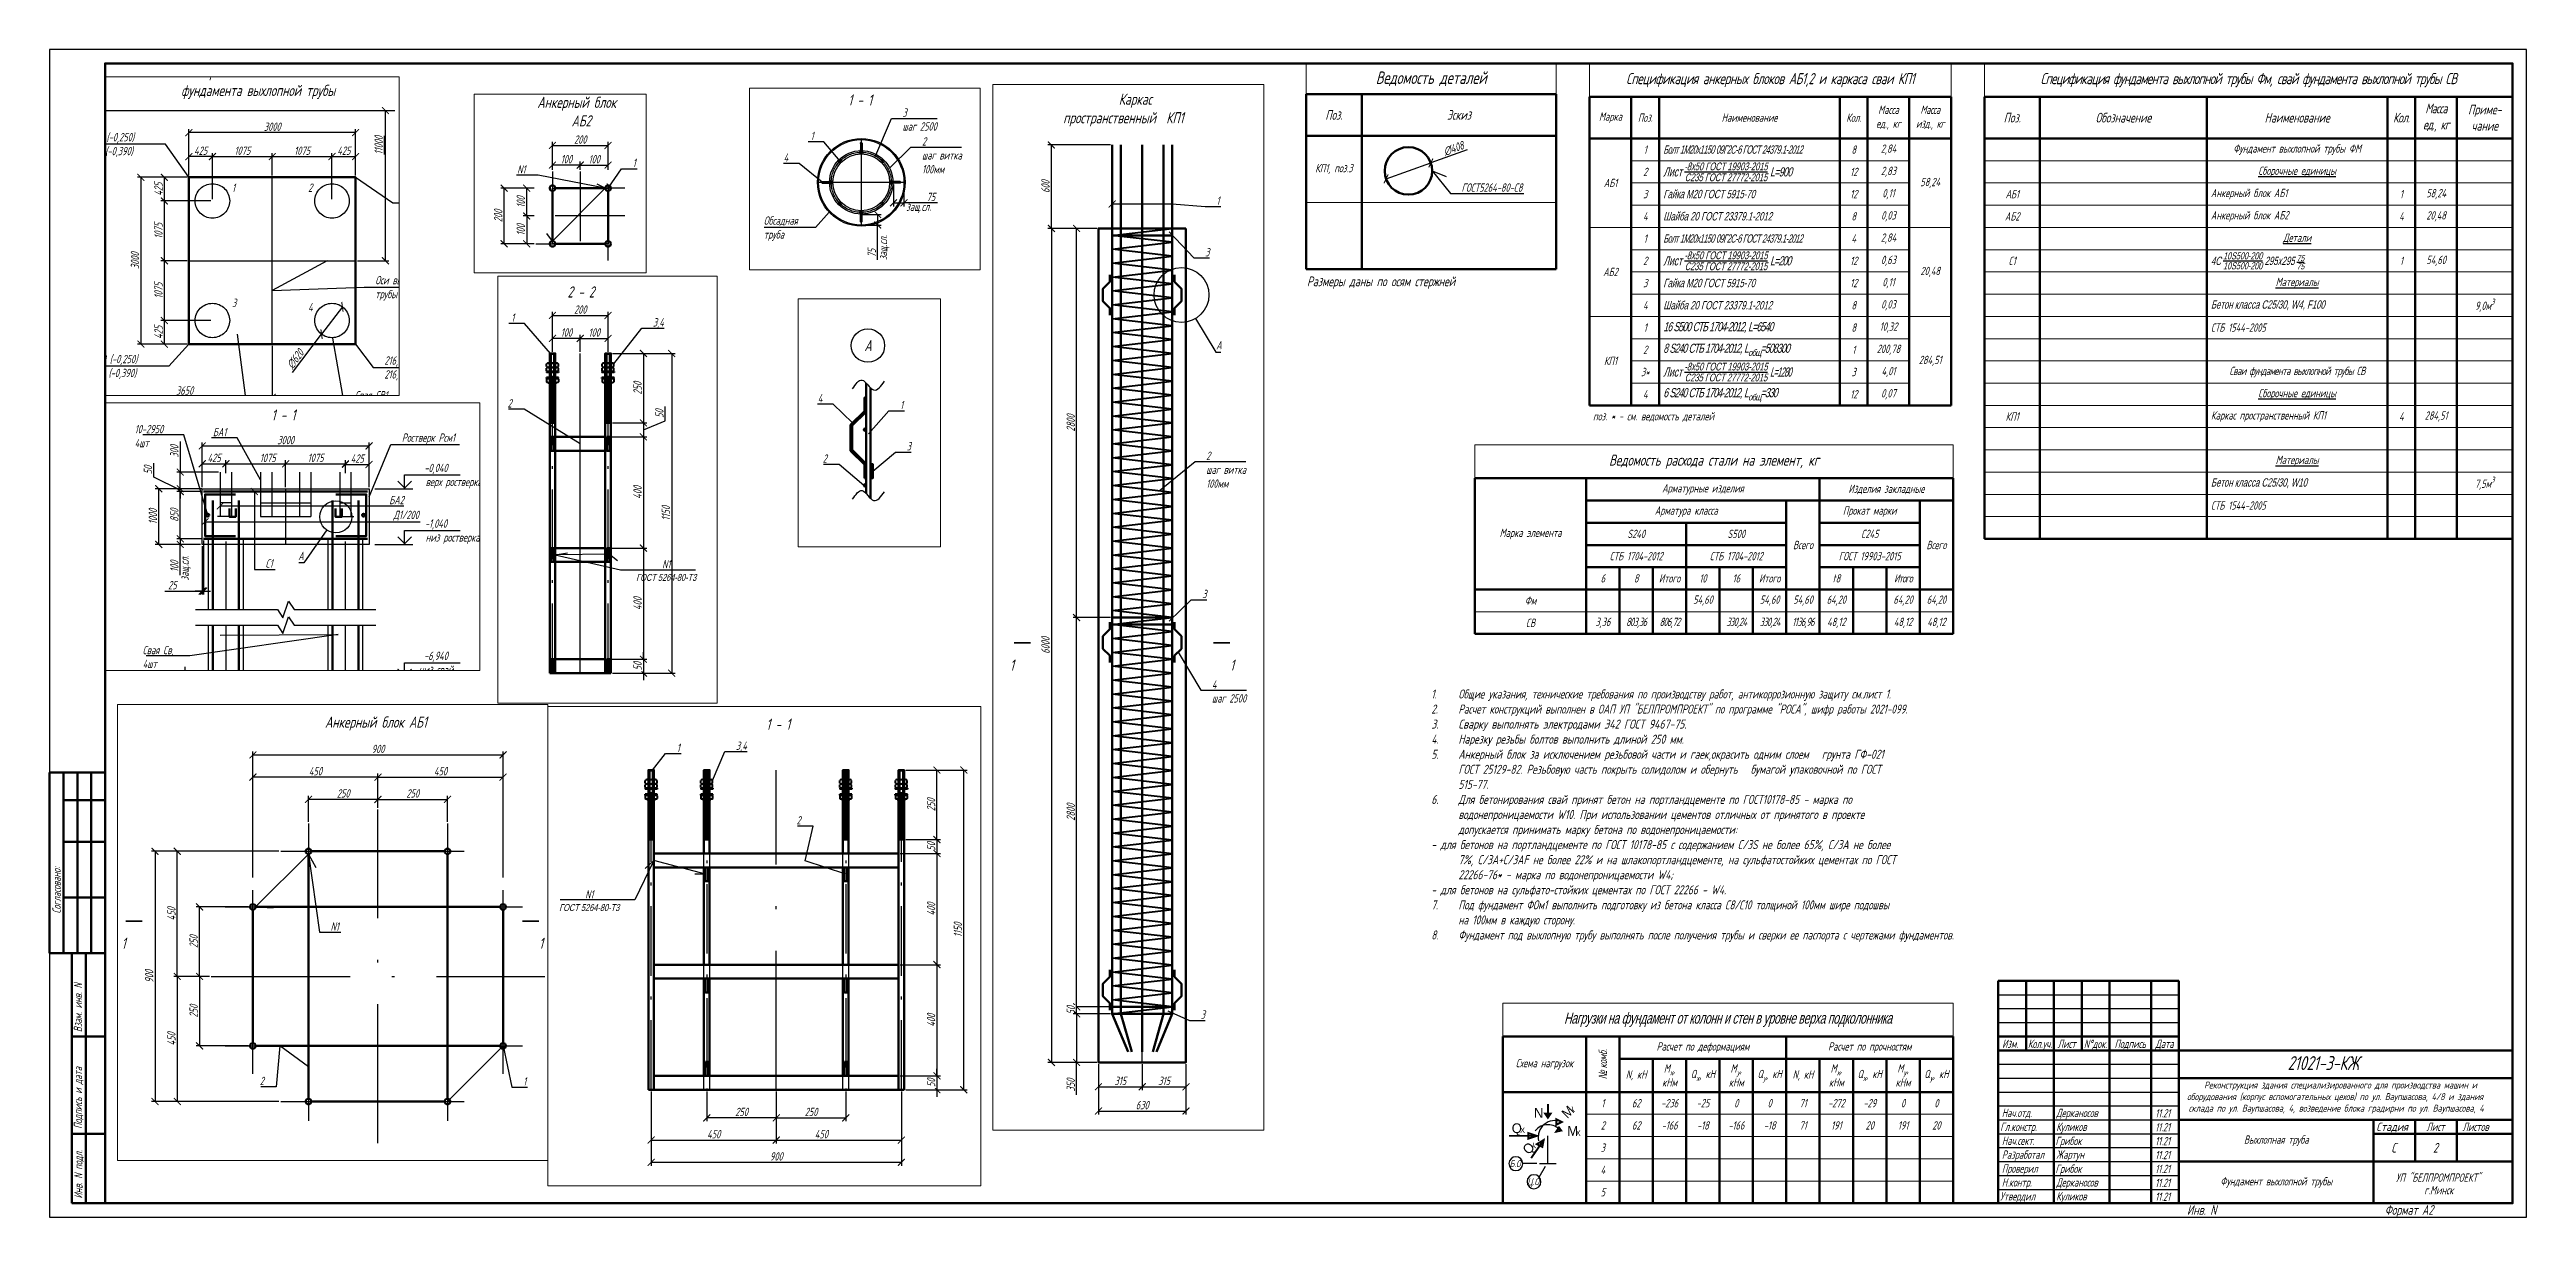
# Paper-space layout 'исходник' of a CAD drawing. Header units: millimetres. Extents: x 0 to 891, y 0 to 420.
# The model-space entities are those that its viewports show. They can reach past a viewport. Long polylines and large blocks are cut down to what shows.
import ezdxf
from ezdxf import colors
from ezdxf.entities.mleader import LeaderData, LeaderLine
from ezdxf.enums import TextEntityAlignment as Align
from ezdxf.math import Vec2, Vec3

# ---------------------------------------------------------------- set-up
doc = ezdxf.new("R2010")
doc.units = ezdxf.units.MM
for name, pattern in [('ОСЕВАЯ_МЕЛКАЯ', [8, 5, -1.5, 0, -1.5]), ('ЦЕНТР2', [28.575, 19.05, -3.175, 3.175, -3.175]), ('штриховая2', [9.525, 6.35, -3.175])]:
    doc.linetypes.add(name, pattern=pattern)
for name, color, linetype, lineweight in [('!_текст', 131, 'Continuous', 25), ('Dimensions', 1, 'Continuous', 25), ('Обозначения', 102, 'Continuous', 25), ('Основная', 134, 'Continuous', 70), ('Основной', 250, 'Continuous', 70), ('Пост 0.13', 217, 'Continuous', 25), ('размер', 202, 'Continuous', 25), ('ТЕКСТ', 250, 'Continuous', 25)]:
    doc.layers.add(name, color=color, linetype=linetype, lineweight=lineweight)
for name, color, linetype in [('2', 7, 'Continuous'), ('Оси', 1, 'ЦЕНТР2'), ('Элементы плана', 7, 'Continuous')]:
    doc.layers.add(name, color=color, linetype=linetype)
doc.styles.add('!Standart', font='simplex.shx', dxfattribs={"width": 0.7, "oblique": 15, "height": 3})
doc.styles.add('!Жартун', font='simplex.shx', dxfattribs={"width": 0.7, "oblique": 15, "height": 3})
doc.styles.add('3.0', font='simplex.shx', dxfattribs={"width": 0.7, "oblique": 15, "height": 3})
doc.styles.add('Build', font='simplex.shx', dxfattribs={"width": 0.7, "oblique": 15})
doc.styles.add('Romans0.7-15', font='romans.shx', dxfattribs={"width": 0.6, "oblique": 15})
doc.styles.add('RUSS', font='RUSS')
doc.styles.add('SlavGOG08', font='simplex.shx', dxfattribs={"width": 0.7, "oblique": 10})
doc.styles.get("Standard").update_dxf_attribs({"font": 'simplex.shx', "width": 0.7, "oblique": 15, "height": 3})
doc.styles.add('стиль2-3.25', font='simplex.shx', dxfattribs={"width": 0.7, "oblique": 15, "height": 3.3})
doc.dimstyles.new('!Жартун_размер', dxfattribs={"dimtxt": 3, "dimasz": 2.5, "dimexe": 1.25, "dimexo": 0.625, "dimtad": 1, "dimdec": 0, "dimtxsty": '!Жартун', "dimblk": 'ARCHTICK', "dimcen": 2.5, "dimaunit": 1, "dimadec": 0, "dimazin": 0, "dimtfac": 1, "dimtdec": 0, "dimtix": 1, "dimtmove": 1, "dimatfit": 2, "dimldrblk": 'NONE', "dimfxl": 1, "dimtfill": 1, "dimlwd": 25, "dimarcsym": 0})

psp = doc.layouts.new('исходник')

# ---------------------------------------------------------------- texts
at = {"layer": '!_текст', "style": 'Build', "oblique": 15, "width": 0.7}
psp.add_text('21021-3-КЖ', height=5, dxfattribs=at).set_placement((805.08, 52.93))
at = {"layer": '!_текст', "char_height": 3, "width": 65.7038, "attachment_point": 5, "style": 'Build'}
for s, insert in [('Выхлопная труба', (801, 27.5)), ('Фундамент выхлопной трубы', (801, 12.5))]:
    psp.add_mtext(s, dxfattribs=dict(at, insert=insert))
at = {"color": 0, "lineweight": 25, "style": 'Build', "oblique": 15, "width": 0.7}
psp.add_text('Размеры даны по осям стержней', height=3.5, dxfattribs=at).set_placement((452.32, 334.86))
at = {"color": 0, "linetype": 'Continuous', "style": '3.0', "oblique": 15}
for s, width, p in [('Изм.   ', 0.6, (702.38, 60.87)), ('Кол.уч.', 0.6, (711.65, 60.87)), ('Лист', 0.6, (722.34, 60.87)), ('N%%dдок.', 0.6, (731.8, 60.84)), ('Подпись', 0.6, (742.83, 60.87)), ('Дата', 0.6, (757.52, 60.87)), ('Нач.отд.', 0.6, (702.26, 36)), ('Дерканосов', 0.6, (721.85, 36)), ('11.21', 0.6, (757.43, 35.86)), ('Гл.констр.', 0.6, (701.67, 31)), ('Нач.сект.', 0.6, (702.3, 26)), ('Грибок', 0.6, (721.56, 25.93)), ('Куликов', 0.6, (721.85, 31)), ('11.21', 0.6, (757.43, 30.86)), ('11.21', 0.6, (757.43, 25.86)), ('Лист  ', 0.6, (855.01, 31)), ('Листов ', 0.6, (868, 31)), ('Разработал', 0.6, (702.3, 21)), ('Проверил', 0.6, (702.3, 16)), ('Грибок', 0.6, (721.56, 15.93)), ('Жартун', 0.6, (721.85, 21)), ('11.21', 0.6, (757.43, 20.86)), ('11.21', 0.6, (757.43, 15.86)), ('Утвердил', 0.6, (701.67, 6)), ('Н.контр.', 0.6, (702.26, 11)), ('Дерканосов', 0.6, (721.85, 11)), ('Куликов', 0.6, (721.85, 6)), ('11.21', 0.6, (757.43, 10.86)), ('УП "БЕЛПРОМПРОЕКТ"', 0.7, (844.02, 12.73)), ('г.Минск', 0.7, (854.22, 8.23)), ('11.21', 0.6, (757.43, 5.86))]:
    psp.add_text(s, height=3, dxfattribs=dict(at, width=width)).set_placement(p)
at = {"style": 'RUSS'}
for s, height, p in [('N', 3.5, (533.98, 35.75)), ('Q', 3.5, (525.98, 30.25)), ('X', 2, (528.98, 30.25)), ('M', 3.5, (545.98, 29.25)), ('X', 2, (548.98, 29.25))]:
    psp.add_text(s, height=height, dxfattribs=at).set_placement(p)
for s, height, p in [('M', 3.5, (545.98, 35.25)), ('Y', 2, (547.98, 37.25)), ('Y', 2, (533.98, 24.25)), ('Q', 3.5, (531.98, 22.25))]:
    psp.add_text(s, height=height, rotation=45, dxfattribs=at).set_placement(p)
at = {"color": 0, "linetype": 'Continuous', "style": '3.0', "oblique": 15, "width": 0.64539}
psp.add_text('Стадия ', height=3, dxfattribs=at).set_placement((837, 31), (850, 31), align=Align.FIT)
at = {"lineweight": 25, "ltscale": 100, "insert": (497.05, 144.4), "char_height": 3.25, "width": 182.1351, "attachment_point": 4, "style": 'стиль2-3.25'}
psp.add_mtext('\\pi-9.75,l9.75,t9.75;{\\C7;1.^IОбщие указания, технические требования по производству работ, антикоррозионную защиту см.лист 1.}\\P{\\C7;2.^IРасчет конструкций выполнен в ОАП УП "БЕЛПРОМПРОЕКТ" по программе "РОСА", шифр работы 2021-099.\\P\\W0.75;\\C256;3.^IСварку выполнять электродами Э42 ГОСТ 9467-75.  \\P\\W0.73;4.^IНарезку резьбы болтов выполнить длиной 250 мм.\\P5.^IАнкерный блок за исключением резьбовой части и гаек,окрасить одним слоем   грунта ГФ-021 ГОСТ 25129-82. Резьбовую часть покрыть солидолом и обернуть   бумагой упаковочной по ГОСТ 515-77.\\P6.^IДля бетонирования свай принят бетон на портландцементе по ГОСТ10178-85 - марка по водонепроницаемости W10. При использовании цементов отличных от принятого в проекте допускается принимать марку бетона по водонепроницаемости:^J- для бетонов на портландцементе по ГОСТ 10178-85 с содержанием С/3S не более 65%, С/3А не более 7%, С/3А+С/3АF не более 22% и на шлакопортландцементе, на сульфатостойких цементах по ГОСТ 22266-76* - марка по водонепроницаемости W4;^J- для бетонов на сульфато-стойких цементах по ГОСТ 22266 - W4.\\P\\A1;\\W0.7;7.^IПод фундамент ФОм1 выполнить подготовку из бетона класса С8/С10 толщиной 100мм шире подошвы на 100мм в каждую сторону.\\P8.^IФундамент под выхлопную трубу выполнять после получения трубы и сверки ее паспорта с чертежами фундаментов.}', dxfattribs=at)
at = {"layer": 'Обозначения', "attachment_point": 1, "style": '!Жартун'}
for s, width, insert, char_height in [('поз. * - см. ведомость деталей', 63.0924, (555.21, 289.6), 3), ('\\pi9.19338;Реконструкция здания специализированного для производства машин и \\P\\pi3.03289;оборудования (корпус вспомогательных цехов) по ул. Ваупшасова, 4/8 и здания \\P\\pi3.62958;склада по ул. Ваупшасова, 4, возведение блока градирни по ул. Ваупшасова, 4', 120, (765.85, 48.77), 2.5)]:
    psp.add_mtext_dynamic_manual_height_columns(s, width=width, gutter_width=15, heights=[0], dxfattribs=dict(at, insert=insert, char_height=char_height))
at = {"layer": 'Оси', "linetype": 'Continuous', "lineweight": 30, "ltscale": 2, "style": 'SlavGOG08', "oblique": 15, "width": 0.67}
for s, p in [('Б.О.', (527.48, 19.25)), ('Ц.О.', (533.98, 12.75))]:
    psp.add_text(s, height=2.5, dxfattribs=at).set_placement(p, align=Align.MIDDLE_CENTER)
at = {"layer": 'ТЕКСТ', "linetype": 'Continuous', "style": 'Romans0.7-15', "oblique": 15, "width": 0.6}
for s, p in [('Согласовано:', (4.03, 109.23)), ('Взам. инв. N', (11.73, 66.53)), ('Подпись и дата', (11.73, 31.75)), ('Инв. N подл.', (11.86, 6.67))]:
    psp.add_text(s, height=3, rotation=90, dxfattribs=at).set_placement(p)
at = {"layer": 'ТЕКСТ', "linetype": 'Continuous', "style": '3.0', "oblique": 15, "width": 0.7}
for s, p in [('Инв. N', (768.87, 0.84)), ('Формат А2', (840.02, 0.84))]:
    psp.add_text(s, height=3.5, dxfattribs=at).set_placement(p)
at = {"layer": 'Элементы плана', "style": '!Standart', "oblique": 15, "width": 0.7}
for s, p in [('С', (842.4, 23.22)), ('2', (857.4, 23.22))]:
    psp.add_text(s, height=3.5, dxfattribs=at).set_placement(p)

msp = doc.modelspace()

# ---------------------------------------------------------------- texts
at = {"insert": (41732.7, 27314.6), "char_height": 200, "attachment_point": 1, "style": '!Жартун'}
msp.add_mtext_dynamic_manual_height_columns('\\pi109.60104;Схема расположения элементов \\P\\pi199.88796;фундамента выхлопной трубы', width=3734.513, gutter_width=750, heights=[0], dxfattribs=at)
at = {"layer": 'Dimensions', "style": 'Build', "oblique": 15, "width": 0.7}
msp.add_text('1 - 1', height=200, dxfattribs=at).set_placement((43529.3, 19001.1), align=Align.CENTER)
at = {"layer": 'Обозначения', "style": '!Жартун', "oblique": 15, "width": 0.7}
for height, p in [(40, (54175.5, 23957.2)), (80, (60987.1, 17647.1))]:
    msp.add_text('1', height=height, dxfattribs=at).set_placement(p, align=Align.TOP_RIGHT)
for height, p in [(40, (55662.6, 23957.2)), (80, (62541.4, 17647.1))]:
    msp.add_text('1', height=height, dxfattribs=at).set_placement(p, align=Align.TOP_LEFT)
for s, height, p in [('2 - 2', 40, (57905.6, 23063.7)), ('1 - 1', 80, (61901.2, 12906.4))]:
    msp.add_text(s, height=height, dxfattribs=at).set_placement(p, align=Align.CENTER)
msp.add_text('А', height=40, dxfattribs=at).set_placement((64737.9, 21300.1), align=Align.MIDDLE_CENTER)
msp.add_text('А', height=60, dxfattribs=at).set_placement((62441, 19877.8))
msp.add_text('А', height=150, dxfattribs=at).set_placement((43893.8, 16490.3), align=Align.RIGHT)
at = {"layer": 'Обозначения', "attachment_point": 1, "style": '!Жартун'}
for s, width, gutter_width, insert, char_height in [('\\pi48.40563;Анкерный блок АБ1', 510.196, 150, (54844.1, 24752.9), 40), ('3', 89.639, 750, (42845.7, 23135), 150), ('1 - 1', 158.288, 150, (55047, 22591.3), 40), ('\\pi419.03726;Каркас \\P\\pi19.26679;пространственный  КП1', 1126.636, 300, (61321.6, 21718), 80)]:
    msp.add_mtext_dynamic_manual_height_columns(s, width=width, gutter_width=gutter_width, heights=[0], dxfattribs=dict(at, insert=insert, char_height=char_height))

# ---------------------------------------------------------------- blocks, each defined once
blk = doc.blocks.new('*U4')
at = {"layer": 'Обозначения'}
blk.add_lwpolyline([(0, 0), (891, 0), (891, 420), (0, 420)], close=True, dxfattribs=at)
at = {"layer": 'Обозначения', "lineweight": 60}
blk.add_lwpolyline([(20, 5), (886, 5), (886, 415), (20, 415)], close=True, dxfattribs=at)
blk = doc.blocks.new('*T162')
at = {"layer": 'Defpoints', "color": 8, "linetype": 'ByBlock', "lineweight": 0, "transparency": 16777216}
for p, q in [((0, 0), (190, 0)), ((0, 0), (0, -12)), ((190, 0), (190, -12))]:
    blk.add_line(p, q, dxfattribs=at)
at = {"layer": 'Обозначения', "color": 0, "linetype": 'Continuous', "lineweight": 60, "transparency": 16777216}
for p, q in [((0, -12), (190, -12)), ((0, -12), (0, -171)), ((20, -12), (20, -171)), ((80, -12), (80, -171)), ((145, -12), (145, -171)), ((155, -12), (155, -171)), ((170, -12), (170, -171)), ((190, -12), (190, -171)), ((0, -27), (190, -27)), ((0, -171), (190, -171))]:
    blk.add_line(p, q, dxfattribs=at)
at = {"layer": 'Обозначения', "color": 0, "linetype": 'Continuous', "lineweight": 15, "transparency": 16777216}
for p, q in [((0, -35), (190, -35)), ((0, -43), (190, -43)), ((0, -51), (190, -51)), ((0, -59), (190, -59)), ((0, -67), (190, -67)), ((0, -75), (190, -75)), ((0, -83), (190, -83)), ((0, -91), (190, -91)), ((0, -99), (190, -99)), ((0, -107), (190, -107)), ((0, -115), (190, -115)), ((0, -123), (190, -123)), ((0, -131), (190, -131)), ((0, -139), (190, -139)), ((0, -147), (190, -147)), ((0, -155), (190, -155)), ((0, -163), (190, -163))]:
    blk.add_line(p, q, dxfattribs=at)
at = {"layer": 'Обозначения', "color": 0, "transparency": 16777216}
for s, insert, char_height, width, attachment_point in [('{\\T0.9;\\C1;Спецификация фундамента выхлопной трубы Фм, свай фундамента выхлопной трубы СВ}', (95, -6), 4, 187, 5), ('Поз.', (10, -19.5), 3.5, 17, 5), ('Обозначение', (50, -19.5), 3.5, 57, 5), ('Наименование', (112.5, -19.5), 3.5, 62, 5), ('{\\T0.95;Кол.}', (150, -19.5), 3.5, 7, 5), ('{\\T0.9;Масса ед., кг}', (162.5, -19.5), 3.5, 12, 5), ('Приме- чание', (180, -19.5), 3.5, 17, 5), ('Фундамент выхлопной трубы ФМ', (112.5, -31), 3, 62, 5), ('{\\LСборочные единицы}', (112.5, -39), 3, 62, 5), ('АБ1', (10, -47), 3, 17, 5), ('Анкерный блок АБ1', (81.5, -47), 3, 62, 4), ('Анкерный блок АБ2', (81.5, -55), 3, 62, 4), ('1', (150, -47), 3, 7, 5), ('20,48', (162.5, -55), 3, 12, 5), ('58,24', (162.5, -47), 3, 12, 5), ('АБ2', (10, -55), 3, 17, 5), ('{\\LДетали}', (112.5, -63), 3, 62, 5), ('4', (150, -55), 3, 7, 5), ('С1', (10, -71), 3, 17, 5), ('\\A1;{\\fMS Sans Serif|b0|i0|c204|p0;\\C256;4С \\H0.85x;\\S10S500-200/10S500-200;\\H1.17647x; 295х295 \\H0.7x;\\S75/75;}', (81.5, -71), 3, 62, 4), ('1', (150, -71), 3, 7, 5), ('54,60', (162.5, -71), 3, 12, 5), ('{\\LМатериалы}', (112.5, -79), 3, 62, 5), ('\\A1;{\\fMS Sans Serif|b0|i0|c204|p0;\\C256;\\c0;Бетон класса С\\fMS Sans Serif|b0|i0|c0|p0;25\\fMS Sans Serif|b0|i0|c204|p0;/3\\fMS Sans Serif|b0|i0|c0|p0;0,\\fMS Sans Serif|b0|i0|c204|p0; \\fMS Sans Serif|b0|i0|c0|p0;W4, F100}', (81.5, -87), 3, 62, 4), ('\\A1;9,0м{\\H0.7x;\\S3^ ;}', (180, -87), 3, 17, 5), ('СТБ 1544-2005', (81.5, -95), 3, 62, 4), ('{\\T0.9;Сваи фундамента выхлопной трубы СВ}', (112.5, -111), 3, 62, 5), ('{\\LСборочные единицы}', (112.5, -119), 3, 62, 5), ('КП1', (10, -127), 3, 17, 5), ('Каркас пространственный КП1', (81.5, -127), 3, 62, 4), ('4', (150, -127), 3, 7, 5), ('284,51', (162.5, -127), 3, 12, 5), ('{\\LМатериалы}', (112.5, -143), 3, 62, 5), ('\\A1;{\\fMS Sans Serif|b0|i0|c204|p0;\\C256;\\c0;Бетон класса С\\fMS Sans Serif|b0|i0|c0|p0;25\\fMS Sans Serif|b0|i0|c204|p0;/3\\fMS Sans Serif|b0|i0|c0|p0;0,\\fMS Sans Serif|b0|i0|c204|p0; \\fMS Sans Serif|b0|i0|c0|p0;W10}', (81.5, -151), 3, 62, 4), ('\\A1;7,5м{\\H0.7x;\\S3^ ;}', (180, -151), 3, 17, 5), ('СТБ 1544-2005', (81.5, -159), 3, 62, 4)]:
    blk.add_mtext(s, dxfattribs=dict(at, insert=insert, char_height=char_height, width=width, attachment_point=attachment_point))
blk = doc.blocks.new('*T163')
at = {"layer": 'Defpoints', "color": 8, "linetype": 'ByBlock', "lineweight": 0, "transparency": 16777216}
for p, q in [((0, 0), (130, 0)), ((0, 0), (0, -12)), ((130, 0), (130, -12))]:
    blk.add_line(p, q, dxfattribs=at)
at = {"layer": 'Обозначения', "color": 0, "linetype": 'Continuous', "lineweight": 60, "transparency": 16777216}
for p, q in [((0, -12), (130, -12)), ((0, -12), (0, -123)), ((15, -12), (15, -123)), ((25, -12), (25, -123)), ((90, -12), (90, -123)), ((100, -12), (100, -123)), ((115, -12), (115, -123)), ((130, -12), (130, -123)), ((0, -27), (130, -27)), ((0, -123), (130, -123))]:
    blk.add_line(p, q, dxfattribs=at)
at = {"layer": 'Обозначения', "color": 0, "linetype": 'Continuous', "lineweight": 15, "transparency": 16777216}
for p, q in [((15, -35), (115, -35)), ((15, -43), (115, -43)), ((15, -51), (115, -51)), ((0, -59), (130, -59)), ((15, -67), (115, -67)), ((15, -75), (115, -75)), ((15, -83), (115, -83)), ((0, -91), (130, -91)), ((15, -99), (115, -99)), ((15, -107), (115, -107)), ((15, -115), (115, -115))]:
    blk.add_line(p, q, dxfattribs=at)
at = {"layer": 'Обозначения', "color": 0, "transparency": 16777216}
for s, insert, char_height, width, attachment_point in [('{\\T0.95;Спецификация анкерных блоков АБ1,2 и каркаса сваи КП1}', (65, -6), 4, 127, 5), ('Марка', (7.5, -19.5), 3, 12, 5), ('Масса ед., кг', (107.5, -19.5), 3, 12, 5), ('{\\T0.95;Масса изд., кг}', (122.5, -19.5), 3, 12, 5), ('Поз.', (20, -19.5), 3, 7, 5), ('Наименование', (57.5, -19.5), 3, 62, 5), ('Кол.', (95, -19.5), 3, 7, 5), ('1', (20, -31), 3, 7, 5), ('\\A1;{\\fMS Sans Serif|b0|i0|c204|p0;\\C256;Лист \\H0.85x;\\S-8х50 ГОСТ 19903-2015/С235 ГОСТ 27772-2015;\\H1.17647x; \\fMS Sans Serif|b0|i0|c0|p0;\\T0.9;L=\\fMS Sans Serif|b0|i0|c204|p0;900}', (26.5, -39), 3.3, 62, 4), ('{\\fMS Sans Serif|b0|i0|c204|p0;\\W0.6;\\T0.9;\\C256;Болт 1М20х1150 09Г2С-6 ГОСТ 24379.1-2012}', (26.5, -31), 3, 62, 4), ('8', (95, -31), 3, 7, 5), ('2,84', (107.5, -31), 3, 12, 5), ('АБ1', (7.5, -43), 3, 12, 5), ('2', (20, -39), 3, 7, 5), ('12', (95, -39), 3, 7, 5), ('2,83', (107.5, -39), 3, 12, 5), ('58,24', (122.5, -43), 3, 12, 5), ('3', (20, -47), 3, 7, 5), ('{\\fMS Sans Serif|b0|i0|c204|p0;\\C256;Гайка М20 ГОСТ 5915-70}', (26.5, -47), 3, 62, 4), ('{\\fMS Sans Serif|b0|i0|c204|p0;\\C256;Шайба 20 ГОСТ 23379.1-2012}', (26.5, -55), 3, 62, 4), ('12', (95, -47), 3, 7, 5), ('0,03', (107.5, -55), 3, 12, 5), ('0,11', (107.5, -47), 3, 12, 5), ('4', (20, -55), 3, 7, 5), ('1', (20, -63), 3, 7, 5), ('{\\fMS Sans Serif|b0|i0|c204|p0;\\W0.6;\\T0.9;\\C256;Болт 1М20х1150 09Г2С-6 ГОСТ 24379.1-2012}', (26.5, -63), 3, 62, 4), ('4', (95, -63), 3, 7, 5), ('8', (95, -55), 3, 7, 5), ('2,84', (107.5, -63), 3, 12, 5), ('2', (20, -71), 3, 7, 5), ('\\A1;{\\fMS Sans Serif|b0|i0|c204|p0;\\C256;Лист \\H0.85x;\\S-8х50 ГОСТ 19903-2015/С235 ГОСТ 27772-2015;\\H1.17647x; \\fMS Sans Serif|b0|i0|c0|p0;\\T0.85;L=\\fMS Sans Serif|b0|i0|c204|p0;200}', (26.5, -71), 3.3, 62, 4), ('12', (95, -71), 3, 7, 5), ('0,63', (107.5, -71), 3, 12, 5), ('АБ2', (7.5, -75), 3, 12, 5), ('3', (20, -79), 3, 7, 5), ('{\\fMS Sans Serif|b0|i0|c204|p0;\\C256;Гайка М20 ГОСТ 5915-70}', (26.5, -79), 3, 62, 4), ('12', (95, -79), 3, 7, 5), ('0,11', (107.5, -79), 3, 12, 5), ('20,48', (122.5, -75), 3, 12, 5), ('4', (20, -87), 3, 7, 5), ('{\\fMS Sans Serif|b0|i0|c204|p0;\\C256;Шайба 20 ГОСТ 23379.1-2012}', (26.5, -87), 3, 62, 4), ('8', (95, -87), 3, 7, 5), ('0,03', (107.5, -87), 3, 12, 5), ('1', (20, -95), 3, 7, 5), ('{\\fMS Sans Serif|b0|i0|c204|p0;\\T0.8;\\C256;\\c0;16 S500 СТБ 1704-2012\\fMS Sans Serif|b0|i0|c0|p0;, L=6\\fMS Sans Serif|b0|i0|c204|p0;540}', (26.5, -95), 3.3, 62, 4), ('8', (95, -95), 3, 7, 5), ('10,32', (107.5, -95), 3, 12, 5), ('КП1', (7.5, -107), 3, 12, 5), ('2', (20, -103), 3, 7, 5), ('\\A1;{\\fMS Sans Serif|b0|i0|c204|p0;\\T0.8;\\C256;\\c0;8 S240 СТБ 1704-2012\\fMS Sans Serif|b0|i0|c0|p0;, L\\fMS Sans Serif|b0|i0|c204|p0;\\H0.7x;\\S^ общ;\\fMS Sans Serif|b0|i0|c0|p0;\\H1.42857x;=\\fMS Sans Serif|b0|i0|c204|p0;508300}', (26.5, -103), 3.3, 62, 4), ('1', (95, -103), 3, 7, 5), ('200,78', (107.5, -103), 3, 12, 5), ('284,51', (122.5, -107), 3, 12, 5), ('3*', (20, -111), 3, 7, 5), ('\\A1;{\\fMS Sans Serif|b0|i0|c204|p0;\\C256;Лист \\H0.85x;\\S-8х50 ГОСТ 19903-2015/С235 ГОСТ 27772-2015;\\H1.17647x; \\fMS Sans Serif|b0|i0|c0|p0;\\W0.6;\\T0.8;L=\\fMS Sans Serif|b0|i0|c204|p0;1280}', (26.5, -111), 3.3, 62, 4), ('3', (95, -111), 3, 7, 5), ('4,01', (107.5, -111), 3, 12, 5), ('4', (20, -119), 3, 7, 5), ('\\A1;{\\fMS Sans Serif|b0|i0|c204|p0;\\T0.8;\\C256;\\c0;6 S240 СТБ 1704-2012\\fMS Sans Serif|b0|i0|c0|p0;, L\\fMS Sans Serif|b0|i0|c204|p0;\\H0.7x;\\S^ общ;\\fMS Sans Serif|b0|i0|c0|p0;\\H1.42857x;=\\fMS Sans Serif|b0|i0|c204|p0;330}', (26.5, -119), 3.3, 62, 4), ('12', (95, -119), 3, 7, 5), ('0,07', (107.5, -119), 3, 12, 5)]:
    blk.add_mtext(s, dxfattribs=dict(at, insert=insert, char_height=char_height, width=width, attachment_point=attachment_point))
blk = doc.blocks.new('*T164')
at = {"layer": 'Defpoints', "color": 8, "linetype": 'ByBlock', "lineweight": 0, "transparency": 16777216}
for p, q in [((0, 0), (90, 0)), ((0, 0), (0, -11)), ((90, 0), (90, -11))]:
    blk.add_line(p, q, dxfattribs=at)
at = {"layer": 'Обозначения', "color": 0, "linetype": 'Continuous', "lineweight": 60, "transparency": 16777216}
for p, q in [((0, -11), (90, -11)), ((0, -11), (0, -74)), ((20, -11), (20, -74)), ((90, -11), (90, -74)), ((0, -26), (90, -26)), ((0, -74), (90, -74))]:
    blk.add_line(p, q, dxfattribs=at)
at = {"layer": 'Обозначения', "color": 0, "linetype": 'Continuous', "lineweight": 15, "transparency": 16777216}
blk.add_line((0, -50), (90, -50), dxfattribs=at)
at = {"layer": 'Обозначения', "color": 0, "transparency": 16777216, "attachment_point": 5, "style": '!Жартун'}
for s, insert, char_height, width in [('Ведомость деталей', (45, -5.5), 4.5, 87), ('Поз.', (10, -18.5), 3.5, 17), ('Эскиз', (55, -18.5), 3.5, 67), ('КП1, поз.3', (10, -38), 3, 17)]:
    blk.add_mtext(s, dxfattribs=dict(at, insert=insert, char_height=char_height, width=width))
blk = doc.blocks.new('_ArchTick')
at = {"color": 0, "linetype": 'ByBlock', "const_width": 0.15}
blk.add_lwpolyline([(-0.5, -0.5), (0.5, 0.5)], dxfattribs=at)
blk = doc.blocks.new('*D72')
at = {"layer": 'Defpoints', "color": 0, "transparency": 16777216}
blk.add_point((480.77, 373.48), dxfattribs=at)
at = {"layer": 'Обозначения', "color": 0, "linetype": 'Continuous', "lineweight": 25, "transparency": 16777216}
blk.add_line((510, 383.88), (496.87, 379.2), dxfattribs=at)
at = {"layer": 'Обозначения', "color": 0, "lineweight": 25, "transparency": 16777216, "xscale": 2.5, "yscale": 2.5, "zscale": 2.5, "rotation": 19.58712376693144}
blk.add_blockref('_ArchTick', (480.77, 373.48), dxfattribs=at)
at = {"layer": 'Обозначения', "color": 0, "transparency": 16777216, "insert": (505.08, 384.38), "char_height": 3, "attachment_point": 5, "rotation": 19.58712, "style": '!Жартун', "bg_fill": 3, "box_fill_scale": 1.1, "bg_fill_color": 256, "bg_fill_true_color": 13158600, "bg_fill_transparency": 0}
blk.add_mtext('∅408', dxfattribs=at)
at = {"layer": 'Defpoints', "color": 0, "transparency": 16777216}
blk.add_point((496.87, 379.2), dxfattribs=at)
at = {"layer": 'Обозначения', "color": 0, "linetype": 'Continuous', "lineweight": 25, "transparency": 16777216}
blk.add_line((480.77, 373.48), (496.87, 379.2), dxfattribs=at)
at = {"layer": 'Обозначения', "color": 0, "lineweight": 25, "transparency": 16777216, "xscale": 2.5, "yscale": 2.5, "zscale": 2.5, "rotation": 199.5871237669315}
blk.add_blockref('_ArchTick', (496.87, 379.2), dxfattribs=at)
blk = doc.blocks.new('_None')
blk = doc.blocks.new('*T165')
at = {"layer": 'Defpoints', "color": 8, "linetype": 'ByBlock', "lineweight": 0, "transparency": 16777216}
for p, q in [((0, 0), (172, 0)), ((0, 0), (0, -12)), ((172, 0), (172, -12))]:
    blk.add_line(p, q, dxfattribs=at)
at = {"layer": 'Обозначения', "color": 0, "linetype": 'Continuous', "lineweight": 60, "transparency": 16777216}
for p, q in [((0, -12), (172, -12)), ((0, -12), (0, -68)), ((40, -12), (40, -68)), ((124, -12), (124, -68)), ((172, -12), (172, -68)), ((40, -20), (172, -20)), ((112, -20), (112, -68)), ((160, -20), (160, -68)), ((40, -28), (112, -28)), ((76, -28), (76, -68)), ((124, -28), (160, -28)), ((40, -36), (112, -36)), ((40, -44), (112, -44)), ((52, -44), (52, -68)), ((64, -44), (64, -68)), ((88, -44), (88, -68)), ((100, -44), (100, -68)), ((124, -36), (160, -36)), ((124, -44), (160, -44)), ((136, -44), (136, -68)), ((148, -44), (148, -68)), ((0, -52), (172, -52)), ((0, -68), (172, -68))]:
    blk.add_line(p, q, dxfattribs=at)
at = {"layer": 'Обозначения', "color": 0, "linetype": 'Continuous', "lineweight": 15, "transparency": 16777216}
blk.add_line((0, -60), (172, -60), dxfattribs=at)
at = {"layer": 'Обозначения', "color": 0, "transparency": 16777216, "attachment_point": 5}
for s, insert, char_height, width in [('Ведомость расхода стали на элемент, кг', (86, -6), 4, 169), ('Арматурные изделия', (82, -16), 3, 81), ('Изделия закладные', (148, -16), 3, 45), ('Арматура класса', (76, -24), 3, 69), ('Прокат марки', (142, -24), 3, 33), ('Марка элемента', (20, -32), 3, 37), ('S240', (58, -32), 3, 33), ('S500', (94, -32), 3, 33), ('Всего', (118, -36), 3, 9), ('C245', (142, -32), 3, 33), ('Всего', (166, -36), 3, 9), ('СТБ 1704-2012', (58, -40), 3, 33), ('СТБ 1704-2012', (94, -40), 3, 33), ('ГОСТ 19903-2015', (142, -40), 3, 33), ('6', (46, -48), 3, 11), ('8', (58, -48), 3, 11), ('Итого', (70, -48), 3, 11), ('10', (82, -48), 3, 11), ('16', (94, -48), 3, 11), ('Итого', (106, -48), 3, 11), ('t8', (130, -48), 3, 9), ('{\\T0.85;Итого}', (154, -48), 3, 9), ('Фм', (20, -56), 3, 37), ('3,36', (46, -64), 3, 9), ('{\\T0.8;803,36}', (58, -64), 3, 9), ('{\\T0.8;806,72', (70, -64), 3, 9), ('54,60', (82, -56), 3, 9), ('{\\T0.8;330,24', (94, -64), 3, 9), ('{\\T0.8;330,24', (106, -64), 3, 9), ('54,60', (106, -56), 3, 9), ('54,60', (118, -56), 3, 9), ('{\\W0.6;\\T0.85;1136,96', (118, -64), 3, 9), ('64,20', (130, -56), 3, 9), ('48,12', (130, -64), 3, 9), ('64,20', (154, -56), 3, 9), ('48,12', (154, -64), 3, 9), ('64,20', (166, -56), 3, 9), ('48,12', (166, -64), 3, 9), ('СВ', (20, -64), 3, 37)]:
    blk.add_mtext(s, dxfattribs=dict(at, insert=insert, char_height=char_height, width=width))
blk = doc.blocks.new('*T166')
at = {"layer": 'Defpoints', "color": 8, "linetype": 'ByBlock', "lineweight": 0, "transparency": 16777216}
for p, q in [((0, 0), (162, 0)), ((0, 0), (0, -12)), ((162, 0), (162, -12))]:
    blk.add_line(p, q, dxfattribs=at)
at = {"layer": 'Обозначения', "color": 0, "linetype": 'Continuous', "lineweight": 60, "transparency": 16777216}
for p, q in [((0, -12), (162, -12)), ((0, -12), (0, -72)), ((30, -12), (30, -72)), ((42, -12), (42, -72)), ((102, -12), (102, -72)), ((162, -12), (162, -72)), ((42, -20), (162, -20)), ((54, -20), (54, -72)), ((66, -20), (66, -72)), ((78, -20), (78, -72)), ((90, -20), (90, -72)), ((114, -20), (114, -72)), ((126, -20), (126, -72)), ((138, -20), (138, -72)), ((150, -20), (150, -72)), ((0, -32), (162, -32)), ((0, -72), (162, -72))]:
    blk.add_line(p, q, dxfattribs=at)
at = {"layer": 'Обозначения', "color": 0, "linetype": 'Continuous', "lineweight": 15, "transparency": 16777216}
for p, q in [((30, -40), (162, -40)), ((30, -48), (162, -48)), ((30, -56), (162, -56)), ((30, -64), (162, -64))]:
    blk.add_line(p, q, dxfattribs=at)
at = {"layer": 'Обозначения', "color": 0, "transparency": 16777216, "attachment_point": 5}
for s, insert, char_height, width in [('{\\fMS Sans Serif|b0|i0|c204|p0;\\T0.95;\\C256;Нагрузки на фундамент от колонн и стен в уровне верха подколонника}', (81, -6), 4, 159), ('Расчет по деформациям', (72, -16), 3, 57), ('Расчет по прочностям', (132, -16), 3, 57), ('Схема нагрузок', (15, -22), 3, 27), ('N, кН', (48, -26), 3, 9), ('\\A1;M{\\H0.7x;\\S^ x;}, кНм', (60, -26), 3, 9), ('\\A1;Q{\\H0.7x;\\S^ x;}, кН', (72, -26), 3, 9), ('\\A1;M{\\H0.7x;\\S^ y;}, кНм', (84, -26), 3, 9), ('\\A1;Q{\\H0.7x;\\S^ y;}, кН', (96, -26), 3, 9), ('N, кН', (108, -26), 3, 9), ('\\A1;M{\\H0.7x;\\S^ x;}, кНм', (120, -26), 3, 9), ('\\A1;Q{\\H0.7x;\\S^ x;}, кН', (132, -26), 3, 9), ('\\A1;M{\\H0.7x;\\S^ y;}, кНм', (144, -26), 3, 9), ('\\A1;Q{\\H0.7x;\\S^ y;}, кН', (156, -26), 3, 9), ('1', (36, -36), 3, 9), ('62', (48, -36), 3, 9), ('-236', (60, -36), 3, 9), ('-25', (72, -36), 3, 9), ('0', (84, -36), 3, 9), ('0', (96, -36), 3, 9), ('71', (108, -36), 3, 9), ('-272', (120, -36), 3, 9), ('-29', (132, -36), 3, 9), ('0', (144, -36), 3, 9), ('0', (156, -36), 3, 9), ('2', (36, -44), 3, 9), ('62', (48, -44), 3, 9), ('-166', (60, -44), 3, 9), ('-18', (72, -44), 3, 9), ('-166', (84, -44), 3, 9), ('-18', (96, -44), 3, 9), ('71', (108, -44), 3, 9), ('191', (120, -44), 3, 9), ('20', (132, -44), 3, 9), ('191', (144, -44), 3, 9), ('20', (156, -44), 3, 9), ('3', (36, -52), 3, 9), ('4', (36, -60), 3, 9), ('5', (36, -68), 3, 9)]:
    blk.add_mtext(s, dxfattribs=dict(at, insert=insert, char_height=char_height, width=width))
at = {"layer": 'Обозначения', "color": 0, "transparency": 16777216, "insert": (36, -22), "char_height": 3, "width": 17, "attachment_point": 5, "rotation": 90}
blk.add_mtext('{\\fArial|b0|i0|c204|p34;№ }комб.', dxfattribs=at)
blk = doc.blocks.new('*D9')
at = {"layer": 'Defpoints', "color": 0, "transparency": 16777216}
for p in [(42069.6, 26121.8), (42069.6, 25318), (45069.6, 25318)]:
    blk.add_point(p, dxfattribs=at)
at = {"layer": 'Dimensions', "color": 0, "lineweight": -2, "transparency": 16777216}
for p, q in [((42069.6, 25349.3), (42069.6, 26184.3)), ((45069.6, 25349.3), (45069.6, 26184.3))]:
    blk.add_line(p, q, dxfattribs=at)
at = {"layer": 'Dimensions', "color": 0, "linetype": 'Continuous', "lineweight": 25, "transparency": 16777216}
blk.add_line((45069.6, 26121.8), (42069.6, 26121.8), dxfattribs=at)
at = {"layer": 'Dimensions', "color": 0, "lineweight": 25, "transparency": 16777216, "xscale": 125, "yscale": 125, "zscale": 125, "rotation": 180}
blk.add_blockref('_ArchTick', (42069.6, 26121.8), dxfattribs=at)
at = {"layer": 'Dimensions', "color": 0, "lineweight": 25, "transparency": 16777216, "xscale": 125, "yscale": 125, "zscale": 125}
blk.add_blockref('_ArchTick', (45069.6, 26121.8), dxfattribs=at)
at = {"layer": 'Dimensions', "color": 0, "transparency": 16777216, "insert": (43569.6, 26228.1), "char_height": 150, "attachment_point": 5, "style": '!Жартун', "bg_fill": 3, "box_fill_scale": 1.1, "bg_fill_color": 256, "bg_fill_true_color": 13158600, "bg_fill_transparency": 0}
blk.add_mtext('3000', dxfattribs=at)
blk = doc.blocks.new('*D10')
at = {"layer": 'Defpoints', "color": 0, "transparency": 16777216}
for p in [(42069.6, 25318), (41207.8, 22318), (42069.6, 22318)]:
    blk.add_point(p, dxfattribs=at)
at = {"layer": 'Dimensions', "color": 0, "lineweight": -2, "transparency": 16777216}
for p, q in [((42038.3, 25318), (41145.3, 25318)), ((42038.3, 22318), (41145.3, 22318))]:
    blk.add_line(p, q, dxfattribs=at)
at = {"layer": 'Dimensions', "color": 0, "linetype": 'Continuous', "lineweight": 25, "transparency": 16777216}
blk.add_line((41207.8, 25318), (41207.8, 22318), dxfattribs=at)
at = {"layer": 'Dimensions', "color": 0, "lineweight": 25, "transparency": 16777216, "xscale": 125, "yscale": 125, "zscale": 125}
for p, rotation in [((41207.8, 25318), 90), ((41207.8, 22318), 270)]:
    blk.add_blockref('_ArchTick', p, dxfattribs=dict(at, rotation=rotation))
at = {"layer": 'Dimensions', "color": 0, "transparency": 16777216, "insert": (41101.6, 23818), "char_height": 150, "attachment_point": 5, "rotation": 90, "style": '!Жартун', "bg_fill": 3, "box_fill_scale": 1.1, "bg_fill_color": 256, "bg_fill_true_color": 13158600, "bg_fill_transparency": 0}
blk.add_mtext('3000', dxfattribs=at)
blk = doc.blocks.new('*U137')
at = {"color": 0, "linetype": 'ByBlock', "lineweight": -2}
blk.add_line((3, 0), (16.74, 0), dxfattribs=at)
blk.add_lwpolyline([(13.74, 0), (13.74, 5), (33.74, 5)], dxfattribs=at)
blk.add_lwpolyline([(11.24, 2.78, 0.4, 0.4, 0), (13.74, 0.28, 0.4, 0.4, 0), (16.24, 2.78, 0.4, 0.4, 0)], format="xyseb", dxfattribs=at)
at = {"color": 0, "linetype": 'ByBlock', "lineweight": -2, "oblique": 15}
for tag, p in [('ОТМЕТКА', (24.99, 7.5)), ('НТЕКСТ', (31.38, 2.5))]:
    blk.add_attdef(tag, text='', height=3, dxfattribs=at).set_placement(p, align=Align.MIDDLE_CENTER)
blk = doc.blocks.new('*U8')
at = {"color": 0, "linetype": 'ByBlock', "lineweight": -2}
blk.add_line((3, 0), (16.74, 0), dxfattribs=at)
blk.add_lwpolyline([(13.74, 0), (13.74, 5), (33.74, 5)], dxfattribs=at)
blk.add_lwpolyline([(11.24, 2.78, 0.4, 0.4, 0), (13.74, 0.28, 0.4, 0.4, 0), (16.24, 2.78, 0.4, 0.4, 0)], format="xyseb", dxfattribs=at)
at = {"color": 0, "linetype": 'ByBlock', "lineweight": -2, "oblique": 15}
for tag, p in [('ОТМЕТКА', (24.99, 7.5)), ('НТЕКСТ', (31, 2.5))]:
    blk.add_attdef(tag, text='', height=3, dxfattribs=at).set_placement(p, align=Align.MIDDLE_CENTER)
blk = doc.blocks.new('*D11')
at = {"layer": 'Defpoints', "color": 0, "transparency": 16777216}
for p in [(41287.4, 17773.5), (42069.6, 17773.5), (42069.6, 16773.5)]:
    blk.add_point(p, dxfattribs=at)
at = {"layer": 'Dimensions', "color": 0, "lineweight": -2, "transparency": 16777216}
for p, q in [((42038.3, 17773.5), (41224.9, 17773.5)), ((42038.3, 16773.5), (41224.9, 16773.5))]:
    blk.add_line(p, q, dxfattribs=at)
at = {"layer": 'Dimensions', "color": 0, "linetype": 'Continuous', "lineweight": 25, "transparency": 16777216}
blk.add_line((41287.4, 16773.5), (41287.4, 17773.5), dxfattribs=at)
at = {"layer": 'Dimensions', "color": 0, "lineweight": 25, "transparency": 16777216, "xscale": 125, "yscale": 125, "zscale": 125}
for p, rotation in [((41287.4, 17773.5), 90), ((41287.4, 16773.5), 270)]:
    blk.add_blockref('_ArchTick', p, dxfattribs=dict(at, rotation=rotation))
at = {"layer": 'Dimensions', "color": 0, "transparency": 16777216, "insert": (41181.1, 17273.5), "char_height": 150, "attachment_point": 5, "rotation": 90, "style": '!Жартун', "bg_fill": 3, "box_fill_scale": 1.1, "bg_fill_color": 256, "bg_fill_true_color": 13158600, "bg_fill_transparency": 0}
blk.add_mtext('1000', dxfattribs=at)
blk = doc.blocks.new('*D12')
at = {"layer": 'Defpoints', "color": 0, "transparency": 16777216}
for p in [(42094.6, 16873.5), (41673.8, 16773.5), (42069.6, 16773.5)]:
    blk.add_point(p, dxfattribs=at)
at = {"layer": 'Dimensions', "color": 0, "lineweight": -2, "transparency": 16777216}
for p, q in [((42063.3, 16873.5), (41611.3, 16873.5)), ((42038.3, 16773.5), (41611.3, 16773.5))]:
    blk.add_line(p, q, dxfattribs=at)
at = {"layer": 'Dimensions', "color": 0, "linetype": 'Continuous', "lineweight": 25, "transparency": 16777216}
for p in [(41673.8, 16873.5), (41673.8, 16220.5)]:
    blk.add_line(p, (41673.8, 16773.5), dxfattribs=at)
at = {"layer": 'Dimensions', "color": 0, "lineweight": 25, "transparency": 16777216, "xscale": 125, "yscale": 125, "zscale": 125}
for p, rotation in [((41673.8, 16873.5), 90), ((41673.8, 16773.5), 270)]:
    blk.add_blockref('_ArchTick', p, dxfattribs=dict(at, rotation=rotation))
at = {"layer": 'Dimensions', "color": 0, "transparency": 16777216, "insert": (41567.5, 16378), "char_height": 150, "attachment_point": 5, "rotation": 90, "style": '!Жартун', "bg_fill": 3, "box_fill_scale": 1.1, "bg_fill_color": 256, "bg_fill_true_color": 13158600, "bg_fill_transparency": 0}
blk.add_mtext('100', dxfattribs=at)
blk = doc.blocks.new('*U7')
at = {"color": 0, "linetype": 'ByBlock', "lineweight": -2}
blk.add_line((3, 0), (18.74, 0), dxfattribs=at)
blk.add_lwpolyline([(15.74, 0), (15.74, 5), (35.74, 5)], dxfattribs=at)
blk.add_lwpolyline([(13.24, 2.78, 0.4, 0.4, 0), (15.74, 0.28, 0.4, 0.4, 0), (18.24, 2.78, 0.4, 0.4, 0)], format="xyseb", dxfattribs=at)
at = {"color": 0, "linetype": 'ByBlock', "lineweight": -2, "oblique": 15}
for tag, p in [('ОТМЕТКА', (26.99, 7.5)), ('НТЕКСТ', (26.99, 2.5))]:
    blk.add_attdef(tag, text='', height=3, dxfattribs=at).set_placement(p, align=Align.MIDDLE_CENTER)
blk = doc.blocks.new('*D41')
at = {"layer": 'Defpoints', "color": 0, "transparency": 16777216}
for p in [(54633.2, 24534.9), (55083.2, 24418), (54633.2, 24168)]:
    blk.add_point(p, dxfattribs=at)
at = {"layer": 'Обозначения', "color": 0, "lineweight": -2, "transparency": 16777216}
for p, q in [((54633.2, 24174.3), (54633.2, 24547.4)), ((55083.2, 24424.3), (55083.2, 24547.4))]:
    blk.add_line(p, q, dxfattribs=at)
at = {"layer": 'Обозначения', "color": 0, "linetype": 'Continuous', "lineweight": 25, "transparency": 16777216}
blk.add_line((55083.2, 24534.9), (54633.2, 24534.9), dxfattribs=at)
at = {"layer": 'Обозначения', "color": 0, "lineweight": 25, "transparency": 16777216, "xscale": 25, "yscale": 25, "zscale": 25, "rotation": 180}
blk.add_blockref('_ArchTick', (54633.2, 24534.9), dxfattribs=at)
at = {"layer": 'Обозначения', "color": 0, "lineweight": 25, "transparency": 16777216, "xscale": 25, "yscale": 25, "zscale": 25}
blk.add_blockref('_ArchTick', (55083.2, 24534.9), dxfattribs=at)
at = {"layer": 'Обозначения', "color": 0, "transparency": 16777216, "insert": (54858.2, 24556.2), "char_height": 30, "attachment_point": 5, "style": '!Жартун', "bg_fill": 3, "box_fill_scale": 1.1, "bg_fill_color": 256, "bg_fill_true_color": 13158600, "bg_fill_transparency": 0}
blk.add_mtext('450', dxfattribs=at)
blk = doc.blocks.new('*D40')
at = {"layer": 'Defpoints', "color": 0, "transparency": 16777216}
for p in [(55533.2, 24534.9), (55083.2, 24418), (55533.2, 24168)]:
    blk.add_point(p, dxfattribs=at)
at = {"layer": 'Обозначения', "color": 0, "lineweight": -2, "transparency": 16777216}
for p, q in [((55083.2, 24424.3), (55083.2, 24547.4)), ((55533.2, 24174.3), (55533.2, 24547.4))]:
    blk.add_line(p, q, dxfattribs=at)
at = {"layer": 'Обозначения', "color": 0, "linetype": 'Continuous', "lineweight": 25, "transparency": 16777216}
blk.add_line((55083.2, 24534.9), (55533.2, 24534.9), dxfattribs=at)
at = {"layer": 'Обозначения', "color": 0, "lineweight": 25, "transparency": 16777216, "xscale": 25, "yscale": 25, "zscale": 25, "rotation": 180}
blk.add_blockref('_ArchTick', (55083.2, 24534.9), dxfattribs=at)
at = {"layer": 'Обозначения', "color": 0, "lineweight": 25, "transparency": 16777216, "xscale": 25, "yscale": 25, "zscale": 25}
blk.add_blockref('_ArchTick', (55533.2, 24534.9), dxfattribs=at)
at = {"layer": 'Обозначения', "color": 0, "transparency": 16777216, "insert": (55308.2, 24556.2), "char_height": 30, "attachment_point": 5, "style": '!Жартун', "bg_fill": 3, "box_fill_scale": 1.1, "bg_fill_color": 256, "bg_fill_true_color": 13158600, "bg_fill_transparency": 0}
blk.add_mtext('450', dxfattribs=at)
blk = doc.blocks.new('*D39')
at = {"layer": 'Defpoints', "color": 0, "transparency": 16777216}
for p in [(54441.3, 24068), (54623.2, 24068), (54483.2, 23818)]:
    blk.add_point(p, dxfattribs=at)
at = {"layer": 'Обозначения', "color": 0, "lineweight": -2, "transparency": 16777216}
for p, q in [((54616.9, 24068), (54428.8, 24068)), ((54476.9, 23818), (54428.8, 23818))]:
    blk.add_line(p, q, dxfattribs=at)
at = {"layer": 'Обозначения', "color": 0, "linetype": 'Continuous', "lineweight": 25, "transparency": 16777216}
blk.add_line((54441.3, 23818), (54441.3, 24068), dxfattribs=at)
at = {"layer": 'Обозначения', "color": 0, "lineweight": 25, "transparency": 16777216, "xscale": 25, "yscale": 25, "zscale": 25}
for p, rotation in [((54441.3, 24068), 90), ((54441.3, 23818), 270)]:
    blk.add_blockref('_ArchTick', p, dxfattribs=dict(at, rotation=rotation))
at = {"layer": 'Обозначения', "color": 0, "transparency": 16777216, "insert": (54420.1, 23943), "char_height": 30, "attachment_point": 5, "rotation": 90, "style": '!Жартун', "bg_fill": 3, "box_fill_scale": 1.1, "bg_fill_color": 256, "bg_fill_true_color": 13158600, "bg_fill_transparency": 0}
blk.add_mtext('250', dxfattribs=at)
blk = doc.blocks.new('*D38')
at = {"layer": 'Defpoints', "color": 0, "transparency": 16777216}
for p in [(54483.2, 23818), (54441.3, 23568), (54623.2, 23568)]:
    blk.add_point(p, dxfattribs=at)
at = {"layer": 'Обозначения', "color": 0, "lineweight": -2, "transparency": 16777216}
for p, q in [((54476.9, 23818), (54428.8, 23818)), ((54616.9, 23568), (54428.8, 23568))]:
    blk.add_line(p, q, dxfattribs=at)
at = {"layer": 'Обозначения', "color": 0, "linetype": 'Continuous', "lineweight": 25, "transparency": 16777216}
blk.add_line((54441.3, 23818), (54441.3, 23568), dxfattribs=at)
at = {"layer": 'Обозначения', "color": 0, "lineweight": 25, "transparency": 16777216, "xscale": 25, "yscale": 25, "zscale": 25}
for p, rotation in [((54441.3, 23818), 90), ((54441.3, 23568), 270)]:
    blk.add_blockref('_ArchTick', p, dxfattribs=dict(at, rotation=rotation))
at = {"layer": 'Обозначения', "color": 0, "transparency": 16777216, "insert": (54420.1, 23693), "char_height": 30, "attachment_point": 5, "rotation": 90, "style": '!Жартун', "bg_fill": 3, "box_fill_scale": 1.1, "bg_fill_color": 256, "bg_fill_true_color": 13158600, "bg_fill_transparency": 0}
blk.add_mtext('250', dxfattribs=at)
blk = doc.blocks.new('*D37')
at = {"layer": 'Defpoints', "color": 0, "transparency": 16777216}
for p in [(54483.2, 23818), (54361.3, 23368), (54733.2, 23368)]:
    blk.add_point(p, dxfattribs=at)
at = {"layer": 'Обозначения', "color": 0, "lineweight": -2, "transparency": 16777216}
for p, q in [((54476.9, 23818), (54348.8, 23818)), ((54726.9, 23368), (54348.8, 23368))]:
    blk.add_line(p, q, dxfattribs=at)
at = {"layer": 'Обозначения', "color": 0, "linetype": 'Continuous', "lineweight": 25, "transparency": 16777216}
blk.add_line((54361.3, 23818), (54361.3, 23368), dxfattribs=at)
at = {"layer": 'Обозначения', "color": 0, "lineweight": 25, "transparency": 16777216, "xscale": 25, "yscale": 25, "zscale": 25}
for p, rotation in [((54361.3, 23818), 90), ((54361.3, 23368), 270)]:
    blk.add_blockref('_ArchTick', p, dxfattribs=dict(at, rotation=rotation))
at = {"layer": 'Обозначения', "color": 0, "transparency": 16777216, "insert": (54340.1, 23593), "char_height": 30, "attachment_point": 5, "rotation": 90, "style": '!Жартун', "bg_fill": 3, "box_fill_scale": 1.1, "bg_fill_color": 256, "bg_fill_true_color": 13158600, "bg_fill_transparency": 0}
blk.add_mtext('450', dxfattribs=at)
blk = doc.blocks.new('*D36')
at = {"layer": 'Defpoints', "color": 0, "transparency": 16777216}
for p in [(54361.3, 24268), (54733.2, 24268), (54483.2, 23818)]:
    blk.add_point(p, dxfattribs=at)
at = {"layer": 'Обозначения', "color": 0, "lineweight": -2, "transparency": 16777216}
for p, q in [((54726.9, 24268), (54348.8, 24268)), ((54476.9, 23818), (54348.8, 23818))]:
    blk.add_line(p, q, dxfattribs=at)
at = {"layer": 'Обозначения', "color": 0, "linetype": 'Continuous', "lineweight": 25, "transparency": 16777216}
blk.add_line((54361.3, 23818), (54361.3, 24268), dxfattribs=at)
at = {"layer": 'Обозначения', "color": 0, "lineweight": 25, "transparency": 16777216, "xscale": 25, "yscale": 25, "zscale": 25}
for p, rotation in [((54361.3, 24268), 90), ((54361.3, 23818), 270)]:
    blk.add_blockref('_ArchTick', p, dxfattribs=dict(at, rotation=rotation))
at = {"layer": 'Обозначения', "color": 0, "transparency": 16777216, "insert": (54340.1, 24043), "char_height": 30, "attachment_point": 5, "rotation": 90, "style": '!Жартун', "bg_fill": 3, "box_fill_scale": 1.1, "bg_fill_color": 256, "bg_fill_true_color": 13158600, "bg_fill_transparency": 0}
blk.add_mtext('450', dxfattribs=at)
blk = doc.blocks.new('*D35')
at = {"layer": 'Defpoints', "color": 0, "transparency": 16777216}
for p in [(54733.2, 24268), (54281.3, 23368), (54733.2, 23368)]:
    blk.add_point(p, dxfattribs=at)
at = {"layer": 'Обозначения', "color": 0, "lineweight": -2, "transparency": 16777216}
for p, q in [((54726.9, 24268), (54268.8, 24268)), ((54726.9, 23368), (54268.8, 23368))]:
    blk.add_line(p, q, dxfattribs=at)
at = {"layer": 'Обозначения', "color": 0, "linetype": 'Continuous', "lineweight": 25, "transparency": 16777216}
blk.add_line((54281.3, 24268), (54281.3, 23368), dxfattribs=at)
at = {"layer": 'Обозначения', "color": 0, "lineweight": 25, "transparency": 16777216, "xscale": 25, "yscale": 25, "zscale": 25}
for p, rotation in [((54281.3, 24268), 90), ((54281.3, 23368), 270)]:
    blk.add_blockref('_ArchTick', p, dxfattribs=dict(at, rotation=rotation))
at = {"layer": 'Обозначения', "color": 0, "transparency": 16777216, "insert": (54260.1, 23818), "char_height": 30, "attachment_point": 5, "rotation": 90, "style": '!Жартун', "bg_fill": 3, "box_fill_scale": 1.1, "bg_fill_color": 256, "bg_fill_true_color": 13158600, "bg_fill_transparency": 0}
blk.add_mtext('900', dxfattribs=at)
blk = doc.blocks.new('*D34')
at = {"layer": 'Defpoints', "color": 0, "transparency": 16777216}
for p in [(55533.2, 24614.9), (54633.2, 24168), (55533.2, 24168)]:
    blk.add_point(p, dxfattribs=at)
at = {"layer": 'Обозначения', "color": 0, "lineweight": -2, "transparency": 16777216}
for p, q in [((54633.2, 24174.3), (54633.2, 24627.4)), ((55533.2, 24174.3), (55533.2, 24627.4))]:
    blk.add_line(p, q, dxfattribs=at)
at = {"layer": 'Обозначения', "color": 0, "linetype": 'Continuous', "lineweight": 25, "transparency": 16777216}
blk.add_line((54633.2, 24614.9), (55533.2, 24614.9), dxfattribs=at)
at = {"layer": 'Обозначения', "color": 0, "lineweight": 25, "transparency": 16777216, "xscale": 25, "yscale": 25, "zscale": 25, "rotation": 180}
blk.add_blockref('_ArchTick', (54633.2, 24614.9), dxfattribs=at)
at = {"layer": 'Обозначения', "color": 0, "lineweight": 25, "transparency": 16777216, "xscale": 25, "yscale": 25, "zscale": 25}
blk.add_blockref('_ArchTick', (55533.2, 24614.9), dxfattribs=at)
at = {"layer": 'Обозначения', "color": 0, "transparency": 16777216, "insert": (55083.2, 24636.2), "char_height": 30, "attachment_point": 5, "style": '!Жартун', "bg_fill": 3, "box_fill_scale": 1.1, "bg_fill_color": 256, "bg_fill_true_color": 13158600, "bg_fill_transparency": 0}
blk.add_mtext('900', dxfattribs=at)
blk = doc.blocks.new('*D33')
at = {"layer": 'Defpoints', "color": 0, "transparency": 16777216}
for p in [(54833.2, 24454.9), (55083.2, 24418), (54833.2, 24368)]:
    blk.add_point(p, dxfattribs=at)
at = {"layer": 'Обозначения', "color": 0, "lineweight": -2, "transparency": 16777216}
for p, q in [((54833.2, 24374.3), (54833.2, 24467.4)), ((55083.2, 24424.3), (55083.2, 24467.4))]:
    blk.add_line(p, q, dxfattribs=at)
at = {"layer": 'Обозначения', "color": 0, "linetype": 'Continuous', "lineweight": 25, "transparency": 16777216}
blk.add_line((55083.2, 24454.9), (54833.2, 24454.9), dxfattribs=at)
at = {"layer": 'Обозначения', "color": 0, "lineweight": 25, "transparency": 16777216, "xscale": 25, "yscale": 25, "zscale": 25, "rotation": 180}
blk.add_blockref('_ArchTick', (54833.2, 24454.9), dxfattribs=at)
at = {"layer": 'Обозначения', "color": 0, "lineweight": 25, "transparency": 16777216, "xscale": 25, "yscale": 25, "zscale": 25}
blk.add_blockref('_ArchTick', (55083.2, 24454.9), dxfattribs=at)
at = {"layer": 'Обозначения', "color": 0, "transparency": 16777216, "insert": (54958.2, 24476.2), "char_height": 30, "attachment_point": 5, "style": '!Жартун', "bg_fill": 3, "box_fill_scale": 1.1, "bg_fill_color": 256, "bg_fill_true_color": 13158600, "bg_fill_transparency": 0}
blk.add_mtext('250', dxfattribs=at)
blk = doc.blocks.new('*D32')
at = {"layer": 'Defpoints', "color": 0, "transparency": 16777216}
for p in [(55083.2, 24418), (55333.2, 24454.9), (55333.2, 24368)]:
    blk.add_point(p, dxfattribs=at)
at = {"layer": 'Обозначения', "color": 0, "lineweight": -2, "transparency": 16777216}
for p, q in [((55083.2, 24424.3), (55083.2, 24467.4)), ((55333.2, 24374.3), (55333.2, 24467.4))]:
    blk.add_line(p, q, dxfattribs=at)
at = {"layer": 'Обозначения', "color": 0, "linetype": 'Continuous', "lineweight": 25, "transparency": 16777216}
blk.add_line((55083.2, 24454.9), (55333.2, 24454.9), dxfattribs=at)
at = {"layer": 'Обозначения', "color": 0, "lineweight": 25, "transparency": 16777216, "xscale": 25, "yscale": 25, "zscale": 25, "rotation": 180}
blk.add_blockref('_ArchTick', (55083.2, 24454.9), dxfattribs=at)
at = {"layer": 'Обозначения', "color": 0, "lineweight": 25, "transparency": 16777216, "xscale": 25, "yscale": 25, "zscale": 25}
blk.add_blockref('_ArchTick', (55333.2, 24454.9), dxfattribs=at)
at = {"layer": 'Обозначения', "color": 0, "transparency": 16777216, "insert": (55208.2, 24476.2), "char_height": 30, "attachment_point": 5, "style": '!Жартун', "bg_fill": 3, "box_fill_scale": 1.1, "bg_fill_color": 256, "bg_fill_true_color": 13158600, "bg_fill_transparency": 0}
blk.add_mtext('250', dxfattribs=at)
blk = doc.blocks.new('гайка')
at = {"lineweight": 40}
for p, q in [((-2.13, 0.33), (-2.13, 1.23)), ((-1.51, 0), (1.51, 0)), ((-1.5, 1.55), (1.51, 1.55)), ((-0.89, 0.32), (-0.89, 1.22)), ((0.89, 0.32), (0.89, 1.22)), ((2.12, 0.33), (2.12, 1.23))]:
    blk.add_line(p, q, dxfattribs=at)
for centre, radius, start, end in [((-1.49, 0.75), 0.798, 90.18858, 142.46123), ((-1.51, 0.75), 0.746, 213.81788, 269.68023), ((-1.51, 0.8), 0.751, 34.74413, 90.11005), ((-1.51, 0.75), 0.751, 269.88995, 325.25587), ((0.02, 0.09), 1.46, 90.98845, 128.93069), ((0.03, 1.48), 1.48, 231.33599, 268.74487), ((0, 0.15), 1.4, 50.23141, 89.84413), ((-0.04, 1.5), 1.5, 271.58834, 308.33613), ((1.51, 0.8), 0.751, 89.88995, 145.25587), ((1.51, 0.75), 0.751, 214.74413, 270.11005), ((1.49, 0.75), 0.798, 37.53877, 89.81142), ((1.5, 0.75), 0.749, 270.36108, 326.0099)]:
    blk.add_arc(centre, radius, start, end, dxfattribs=at)
blk = doc.blocks.new('шайба')
at = {"lineweight": 40}
for p, q in [((2.19, 0.28), (-2.19, 0.28)), ((-2.19, 0.28), (-2.19, 0)), ((2.19, 0.28), (-2.19, 0.28)), ((-2.19, 0.28), (-2.19, 0)), ((2.19, 0), (-2.19, 0)), ((2.19, 0), (-2.19, 0)), ((-1.49, 0.28), (1.53, 0.28)), ((2.19, 0.28), (2.19, 0)), ((2.19, 0.28), (2.19, 0))]:
    blk.add_line(p, q, dxfattribs=at)
blk = doc.blocks.new('*D31')
at = {"layer": 'Defpoints', "color": 0, "transparency": 16777216}
for p in [(55543.2, 22406.4), (55661.2, 22406.4), (55543.2, 22156.4)]:
    blk.add_point(p, dxfattribs=at)
at = {"layer": 'Обозначения', "color": 0, "lineweight": -2, "transparency": 16777216}
for p, q in [((55549.4, 22406.4), (55673.7, 22406.4)), ((55549.4, 22156.4), (55673.7, 22156.4))]:
    blk.add_line(p, q, dxfattribs=at)
at = {"layer": 'Обозначения', "color": 0, "linetype": 'Continuous', "lineweight": 25, "transparency": 16777216}
blk.add_line((55661.2, 22156.4), (55661.2, 22406.4), dxfattribs=at)
at = {"layer": 'Обозначения', "color": 0, "lineweight": 25, "transparency": 16777216, "xscale": 25, "yscale": 25, "zscale": 25}
for p, rotation in [((55661.2, 22406.4), 90), ((55661.2, 22156.4), 270)]:
    blk.add_blockref('_ArchTick', p, dxfattribs=dict(at, rotation=rotation))
at = {"layer": 'Обозначения', "color": 0, "transparency": 16777216, "insert": (55640, 22281.4), "char_height": 30, "attachment_point": 5, "rotation": 90, "style": '!Жартун', "bg_fill": 3, "box_fill_scale": 1.1, "bg_fill_color": 256, "bg_fill_true_color": 13158600, "bg_fill_transparency": 0}
blk.add_mtext('250', dxfattribs=at)
blk = doc.blocks.new('*D30')
at = {"layer": 'Defpoints', "color": 0, "transparency": 16777216}
for p in [(55523.2, 22106.4), (55543.2, 22156.4)]:
    blk.add_point(p, dxfattribs=at)
at = {"layer": 'Обозначения', "color": 0, "lineweight": -2, "transparency": 16777216}
for p, q in [((55529.4, 22106.4), (55673.7, 22106.4)), ((55549.4, 22156.4), (55673.7, 22156.4))]:
    blk.add_line(p, q, dxfattribs=at)
at = {"layer": 'Обозначения', "color": 0, "linetype": 'Continuous', "lineweight": 25, "transparency": 16777216}
blk.add_line((55661.2, 22156.4), (55661.2, 22106.4), dxfattribs=at)
at = {"layer": 'Обозначения', "color": 0, "transparency": 16777216, "insert": (55640, 22131.4), "char_height": 30, "attachment_point": 5, "rotation": 90, "style": '!Жартун', "bg_fill": 3, "box_fill_scale": 1.1, "bg_fill_color": 256, "bg_fill_true_color": 13158600, "bg_fill_transparency": 0}
blk.add_mtext('50', dxfattribs=at)
at = {"layer": 'Defpoints', "color": 0, "transparency": 16777216}
blk.add_point((55661.2, 22106.4), dxfattribs=at)
at = {"layer": 'Обозначения', "color": 0, "lineweight": 25, "transparency": 16777216, "xscale": 25, "yscale": 25, "zscale": 25}
for p, rotation in [((55661.2, 22156.4), 90), ((55661.2, 22106.4), 270)]:
    blk.add_blockref('_ArchTick', p, dxfattribs=dict(at, rotation=rotation))
blk = doc.blocks.new('*D29')
at = {"layer": 'Defpoints', "color": 0, "transparency": 16777216}
for p in [(55523.2, 22106.4), (55523.2, 21706.4), (55661.2, 21706.4)]:
    blk.add_point(p, dxfattribs=at)
at = {"layer": 'Обозначения', "color": 0, "lineweight": -2, "transparency": 16777216}
for p, q in [((55529.4, 22106.4), (55673.7, 22106.4)), ((55529.4, 21706.4), (55673.7, 21706.4))]:
    blk.add_line(p, q, dxfattribs=at)
at = {"layer": 'Обозначения', "color": 0, "linetype": 'Continuous', "lineweight": 25, "transparency": 16777216}
blk.add_line((55661.2, 22106.4), (55661.2, 21706.4), dxfattribs=at)
at = {"layer": 'Обозначения', "color": 0, "lineweight": 25, "transparency": 16777216, "xscale": 25, "yscale": 25, "zscale": 25}
for p, rotation in [((55661.2, 22106.4), 90), ((55661.2, 21706.4), 270)]:
    blk.add_blockref('_ArchTick', p, dxfattribs=dict(at, rotation=rotation))
at = {"layer": 'Обозначения', "color": 0, "transparency": 16777216, "insert": (55640, 21906.4), "char_height": 30, "attachment_point": 5, "rotation": 90, "style": '!Жартун', "bg_fill": 3, "box_fill_scale": 1.1, "bg_fill_color": 256, "bg_fill_true_color": 13158600, "bg_fill_transparency": 0}
blk.add_mtext('400', dxfattribs=at)
blk = doc.blocks.new('*D28')
at = {"layer": 'Defpoints', "color": 0, "transparency": 16777216}
for p in [(55543.2, 22406.4), (55757.8, 22406.4), (55543.2, 21256.4)]:
    blk.add_point(p, dxfattribs=at)
at = {"layer": 'Обозначения', "color": 0, "lineweight": -2, "transparency": 16777216}
for p, q in [((55549.4, 22406.4), (55770.3, 22406.4)), ((55549.4, 21256.4), (55770.3, 21256.4))]:
    blk.add_line(p, q, dxfattribs=at)
at = {"layer": 'Обозначения', "color": 0, "linetype": 'Continuous', "lineweight": 25, "transparency": 16777216}
blk.add_line((55757.8, 21256.4), (55757.8, 22406.4), dxfattribs=at)
at = {"layer": 'Обозначения', "color": 0, "lineweight": 25, "transparency": 16777216, "xscale": 25, "yscale": 25, "zscale": 25}
for p, rotation in [((55757.8, 22406.4), 90), ((55757.8, 21256.4), 270)]:
    blk.add_blockref('_ArchTick', p, dxfattribs=dict(at, rotation=rotation))
at = {"layer": 'Обозначения', "color": 0, "transparency": 16777216, "insert": (55736.6, 21831.4), "char_height": 30, "attachment_point": 5, "rotation": 90, "style": '!Жартун', "bg_fill": 3, "box_fill_scale": 1.1, "bg_fill_color": 256, "bg_fill_true_color": 13158600, "bg_fill_transparency": 0}
blk.add_mtext('1150', dxfattribs=at)
blk = doc.blocks.new('*D27')
at = {"layer": 'Defpoints', "color": 0, "transparency": 16777216}
for p in [(54833.2, 21256.4), (55083.2, 21256.4), (54833.2, 21155.4)]:
    blk.add_point(p, dxfattribs=at)
at = {"layer": 'Обозначения', "color": 0, "lineweight": -2, "transparency": 16777216}
for p, q in [((54833.2, 21250.1), (54833.2, 21142.9)), ((55083.2, 21250.1), (55083.2, 21142.9))]:
    blk.add_line(p, q, dxfattribs=at)
at = {"layer": 'Обозначения', "color": 0, "linetype": 'Continuous', "lineweight": 25, "transparency": 16777216}
blk.add_line((55083.2, 21155.4), (54833.2, 21155.4), dxfattribs=at)
at = {"layer": 'Обозначения', "color": 0, "lineweight": 25, "transparency": 16777216, "xscale": 25, "yscale": 25, "zscale": 25, "rotation": 180}
blk.add_blockref('_ArchTick', (54833.2, 21155.4), dxfattribs=at)
at = {"layer": 'Обозначения', "color": 0, "lineweight": 25, "transparency": 16777216, "xscale": 25, "yscale": 25, "zscale": 25}
blk.add_blockref('_ArchTick', (55083.2, 21155.4), dxfattribs=at)
at = {"layer": 'Обозначения', "color": 0, "transparency": 16777216, "insert": (54958.2, 21176.7), "char_height": 30, "attachment_point": 5, "style": '!Жартун', "bg_fill": 3, "box_fill_scale": 1.1, "bg_fill_color": 256, "bg_fill_true_color": 13158600, "bg_fill_transparency": 0}
blk.add_mtext('250', dxfattribs=at)
blk = doc.blocks.new('*D26')
at = {"layer": 'Defpoints', "color": 0, "transparency": 16777216}
for p in [(55083.2, 21256.4), (55333.2, 21256.4), (55333.2, 21155.4)]:
    blk.add_point(p, dxfattribs=at)
at = {"layer": 'Обозначения', "color": 0, "lineweight": -2, "transparency": 16777216}
for p, q in [((55083.2, 21250.1), (55083.2, 21142.9)), ((55333.2, 21250.1), (55333.2, 21142.9))]:
    blk.add_line(p, q, dxfattribs=at)
at = {"layer": 'Обозначения', "color": 0, "linetype": 'Continuous', "lineweight": 25, "transparency": 16777216}
blk.add_line((55083.2, 21155.4), (55333.2, 21155.4), dxfattribs=at)
at = {"layer": 'Обозначения', "color": 0, "lineweight": 25, "transparency": 16777216, "xscale": 25, "yscale": 25, "zscale": 25, "rotation": 180}
blk.add_blockref('_ArchTick', (55083.2, 21155.4), dxfattribs=at)
at = {"layer": 'Обозначения', "color": 0, "lineweight": 25, "transparency": 16777216, "xscale": 25, "yscale": 25, "zscale": 25}
blk.add_blockref('_ArchTick', (55333.2, 21155.4), dxfattribs=at)
at = {"layer": 'Обозначения', "color": 0, "transparency": 16777216, "insert": (55208.2, 21176.7), "char_height": 30, "attachment_point": 5, "style": '!Жартун', "bg_fill": 3, "box_fill_scale": 1.1, "bg_fill_color": 256, "bg_fill_true_color": 13158600, "bg_fill_transparency": 0}
blk.add_mtext('250', dxfattribs=at)
blk = doc.blocks.new('*D25')
at = {"layer": 'Defpoints', "color": 0, "transparency": 16777216}
for p in [(54633.2, 21256.4), (55083.2, 21256.4), (55083.2, 21075.4)]:
    blk.add_point(p, dxfattribs=at)
at = {"layer": 'Обозначения', "color": 0, "lineweight": -2, "transparency": 16777216}
for p, q in [((54633.2, 21250.1), (54633.2, 21062.9)), ((55083.2, 21250.1), (55083.2, 21062.9))]:
    blk.add_line(p, q, dxfattribs=at)
at = {"layer": 'Обозначения', "color": 0, "linetype": 'Continuous', "lineweight": 25, "transparency": 16777216}
blk.add_line((54633.2, 21075.4), (55083.2, 21075.4), dxfattribs=at)
at = {"layer": 'Обозначения', "color": 0, "lineweight": 25, "transparency": 16777216, "xscale": 25, "yscale": 25, "zscale": 25, "rotation": 180}
blk.add_blockref('_ArchTick', (54633.2, 21075.4), dxfattribs=at)
at = {"layer": 'Обозначения', "color": 0, "lineweight": 25, "transparency": 16777216, "xscale": 25, "yscale": 25, "zscale": 25}
blk.add_blockref('_ArchTick', (55083.2, 21075.4), dxfattribs=at)
at = {"layer": 'Обозначения', "color": 0, "transparency": 16777216, "insert": (54858.2, 21096.7), "char_height": 30, "attachment_point": 5, "style": '!Жартун', "bg_fill": 3, "box_fill_scale": 1.1, "bg_fill_color": 256, "bg_fill_true_color": 13158600, "bg_fill_transparency": 0}
blk.add_mtext('450', dxfattribs=at)
blk = doc.blocks.new('*D24')
at = {"layer": 'Defpoints', "color": 0, "transparency": 16777216}
for p in [(55083.2, 21256.4), (55533.2, 21256.4), (55533.2, 21075.4)]:
    blk.add_point(p, dxfattribs=at)
at = {"layer": 'Обозначения', "color": 0, "lineweight": -2, "transparency": 16777216}
for p, q in [((55083.2, 21250.1), (55083.2, 21062.9)), ((55533.2, 21250.1), (55533.2, 21062.9))]:
    blk.add_line(p, q, dxfattribs=at)
at = {"layer": 'Обозначения', "color": 0, "linetype": 'Continuous', "lineweight": 25, "transparency": 16777216}
blk.add_line((55083.2, 21075.4), (55533.2, 21075.4), dxfattribs=at)
at = {"layer": 'Обозначения', "color": 0, "lineweight": 25, "transparency": 16777216, "xscale": 25, "yscale": 25, "zscale": 25, "rotation": 180}
blk.add_blockref('_ArchTick', (55083.2, 21075.4), dxfattribs=at)
at = {"layer": 'Обозначения', "color": 0, "lineweight": 25, "transparency": 16777216, "xscale": 25, "yscale": 25, "zscale": 25}
blk.add_blockref('_ArchTick', (55533.2, 21075.4), dxfattribs=at)
at = {"layer": 'Обозначения', "color": 0, "transparency": 16777216, "insert": (55245.5, 21096.7), "char_height": 30, "attachment_point": 5, "style": '!Жартун', "bg_fill": 3, "box_fill_scale": 1.1, "bg_fill_color": 256, "bg_fill_true_color": 13158600, "bg_fill_transparency": 0}
blk.add_mtext('450', dxfattribs=at)
blk = doc.blocks.new('*D23')
at = {"layer": 'Defpoints', "color": 0, "transparency": 16777216}
for p in [(54633.2, 21256.4), (55533.2, 21256.4), (55533.2, 20995.4)]:
    blk.add_point(p, dxfattribs=at)
at = {"layer": 'Обозначения', "color": 0, "lineweight": -2, "transparency": 16777216}
for p, q in [((54633.2, 21250.1), (54633.2, 20982.9)), ((55533.2, 21250.1), (55533.2, 20982.9))]:
    blk.add_line(p, q, dxfattribs=at)
at = {"layer": 'Обозначения', "color": 0, "linetype": 'Continuous', "lineweight": 25, "transparency": 16777216}
blk.add_line((54633.2, 20995.4), (55533.2, 20995.4), dxfattribs=at)
at = {"layer": 'Обозначения', "color": 0, "lineweight": 25, "transparency": 16777216, "xscale": 25, "yscale": 25, "zscale": 25, "rotation": 180}
blk.add_blockref('_ArchTick', (54633.2, 20995.4), dxfattribs=at)
at = {"layer": 'Обозначения', "color": 0, "lineweight": 25, "transparency": 16777216, "xscale": 25, "yscale": 25, "zscale": 25}
blk.add_blockref('_ArchTick', (55533.2, 20995.4), dxfattribs=at)
at = {"layer": 'Обозначения', "color": 0, "transparency": 16777216, "insert": (55083.2, 21016.7), "char_height": 30, "attachment_point": 5, "style": '!Жартун', "bg_fill": 3, "box_fill_scale": 1.1, "bg_fill_color": 256, "bg_fill_true_color": 13158600, "bg_fill_transparency": 0}
blk.add_mtext('900', dxfattribs=at)
blk = doc.blocks.new('*D22')
at = {"layer": 'Defpoints', "color": 0, "transparency": 16777216}
for p in [(57629.5, 23905.8), (57743.3, 23905.8), (57743.3, 23705.8)]:
    blk.add_point(p, dxfattribs=at)
at = {"layer": 'Обозначения', "color": 0, "lineweight": -2, "transparency": 16777216}
for p, q in [((57737, 23905.8), (57617, 23905.8)), ((57737, 23705.8), (57617, 23705.8))]:
    blk.add_line(p, q, dxfattribs=at)
at = {"layer": 'Обозначения', "color": 0, "linetype": 'Continuous', "lineweight": 25, "transparency": 16777216}
blk.add_line((57629.5, 23705.8), (57629.5, 23905.8), dxfattribs=at)
at = {"layer": 'Обозначения', "color": 0, "lineweight": 25, "transparency": 16777216, "xscale": 25, "yscale": 25, "zscale": 25}
for p, rotation in [((57629.5, 23905.8), 90), ((57629.5, 23705.8), 270)]:
    blk.add_blockref('_ArchTick', p, dxfattribs=dict(at, rotation=rotation))
at = {"layer": 'Обозначения', "color": 0, "transparency": 16777216, "insert": (57608.2, 23805.8), "char_height": 30, "attachment_point": 5, "rotation": 90, "style": '!Жартун', "bg_fill": 3, "box_fill_scale": 1.1, "bg_fill_color": 256, "bg_fill_true_color": 13158600, "bg_fill_transparency": 0}
blk.add_mtext('200', dxfattribs=at)
blk = doc.blocks.new('*D21')
at = {"layer": 'Defpoints', "color": 0, "transparency": 16777216}
for p in [(58003.3, 24059.5), (57803.3, 23965.8), (58003.3, 23965.8)]:
    blk.add_point(p, dxfattribs=at)
at = {"layer": 'Обозначения', "color": 0, "lineweight": -2, "transparency": 16777216}
for p, q in [((57803.3, 23972.1), (57803.3, 24072)), ((58003.3, 23972.1), (58003.3, 24072))]:
    blk.add_line(p, q, dxfattribs=at)
at = {"layer": 'Обозначения', "color": 0, "linetype": 'Continuous', "lineweight": 25, "transparency": 16777216}
blk.add_line((57803.3, 24059.5), (58003.3, 24059.5), dxfattribs=at)
at = {"layer": 'Обозначения', "color": 0, "lineweight": 25, "transparency": 16777216, "xscale": 25, "yscale": 25, "zscale": 25, "rotation": 180}
blk.add_blockref('_ArchTick', (57803.3, 24059.5), dxfattribs=at)
at = {"layer": 'Обозначения', "color": 0, "lineweight": 25, "transparency": 16777216, "xscale": 25, "yscale": 25, "zscale": 25}
blk.add_blockref('_ArchTick', (58003.3, 24059.5), dxfattribs=at)
at = {"layer": 'Обозначения', "color": 0, "transparency": 16777216, "insert": (57903.3, 24080.8), "char_height": 30, "attachment_point": 5, "style": '!Жартун', "bg_fill": 3, "box_fill_scale": 1.1, "bg_fill_color": 256, "bg_fill_true_color": 13158600, "bg_fill_transparency": 0}
blk.add_mtext('200', dxfattribs=at)
blk = doc.blocks.new('*D20')
at = {"layer": 'Defpoints', "color": 0, "transparency": 16777216}
for p in [(58013.3, 22862.5), (58013.3, 22612.5), (58130.5, 22612.5)]:
    blk.add_point(p, dxfattribs=at)
at = {"layer": 'Обозначения', "color": 0, "lineweight": -2, "transparency": 16777216}
for p, q in [((58019.5, 22862.5), (58143, 22862.5)), ((58019.5, 22612.5), (58143, 22612.5))]:
    blk.add_line(p, q, dxfattribs=at)
at = {"layer": 'Обозначения', "color": 0, "linetype": 'Continuous', "lineweight": 25, "transparency": 16777216}
blk.add_line((58130.5, 22862.5), (58130.5, 22612.5), dxfattribs=at)
at = {"layer": 'Обозначения', "color": 0, "lineweight": 25, "transparency": 16777216, "xscale": 25, "yscale": 25, "zscale": 25}
for p, rotation in [((58130.5, 22862.5), 90), ((58130.5, 22612.5), 270)]:
    blk.add_blockref('_ArchTick', p, dxfattribs=dict(at, rotation=rotation))
at = {"layer": 'Обозначения', "color": 0, "transparency": 16777216, "insert": (58109.3, 22737.5), "char_height": 30, "attachment_point": 5, "rotation": 90, "style": '!Жартун', "bg_fill": 3, "box_fill_scale": 1.1, "bg_fill_color": 256, "bg_fill_true_color": 13158600, "bg_fill_transparency": 0}
blk.add_mtext('250', dxfattribs=at)
blk = doc.blocks.new('*D19')
at = {"layer": 'Defpoints', "color": 0, "transparency": 16777216}
for p in [(57993.3, 22562.5), (58013.3, 22612.5), (58130.5, 22562.5)]:
    blk.add_point(p, dxfattribs=at)
at = {"layer": 'Обозначения', "color": 0, "linetype": 'Continuous', "lineweight": 25, "transparency": 16777216}
for p, q in [((58209.1, 22620.6), (58209.1, 22671.1)), ((58130.5, 22587.5), (58209.1, 22620.6)), ((58130.5, 22612.5), (58130.5, 22562.5))]:
    blk.add_line(p, q, dxfattribs=at)
at = {"layer": 'Обозначения', "color": 0, "lineweight": -2, "transparency": 16777216}
for p, q in [((57999.5, 22562.5), (58143, 22562.5)), ((58019.5, 22612.5), (58143, 22612.5))]:
    blk.add_line(p, q, dxfattribs=at)
at = {"layer": 'Обозначения', "color": 0, "lineweight": 25, "transparency": 16777216, "xscale": 25, "yscale": 25, "zscale": 25, "rotation": 270}
blk.add_blockref('_ArchTick', (58130.5, 22562.5), dxfattribs=at)
at = {"layer": 'Обозначения', "color": 0, "transparency": 16777216, "insert": (58187.8, 22645.8), "char_height": 30, "attachment_point": 5, "rotation": 90, "style": '!Жартун', "bg_fill": 3, "box_fill_scale": 1.1, "bg_fill_color": 256, "bg_fill_true_color": 13158600, "bg_fill_transparency": 0}
blk.add_mtext('50', dxfattribs=at)
at = {"layer": 'Обозначения', "color": 0, "lineweight": 25, "transparency": 16777216, "xscale": 25, "yscale": 25, "zscale": 25, "rotation": 90}
blk.add_blockref('_ArchTick', (58130.5, 22612.5), dxfattribs=at)
blk = doc.blocks.new('*D18')
at = {"layer": 'Defpoints', "color": 0, "transparency": 16777216}
for p in [(57993.3, 22562.5), (57993.3, 22162.5), (58130.5, 22162.5)]:
    blk.add_point(p, dxfattribs=at)
at = {"layer": 'Обозначения', "color": 0, "lineweight": -2, "transparency": 16777216}
for p, q in [((57999.5, 22562.5), (58143, 22562.5)), ((57999.5, 22162.5), (58143, 22162.5))]:
    blk.add_line(p, q, dxfattribs=at)
at = {"layer": 'Обозначения', "color": 0, "linetype": 'Continuous', "lineweight": 25, "transparency": 16777216}
blk.add_line((58130.5, 22562.5), (58130.5, 22162.5), dxfattribs=at)
at = {"layer": 'Обозначения', "color": 0, "lineweight": 25, "transparency": 16777216, "xscale": 25, "yscale": 25, "zscale": 25}
for p, rotation in [((58130.5, 22562.5), 90), ((58130.5, 22162.5), 270)]:
    blk.add_blockref('_ArchTick', p, dxfattribs=dict(at, rotation=rotation))
at = {"layer": 'Обозначения', "color": 0, "transparency": 16777216, "insert": (58109.3, 22362.5), "char_height": 30, "attachment_point": 5, "rotation": 90, "style": '!Жартун', "bg_fill": 3, "box_fill_scale": 1.1, "bg_fill_color": 256, "bg_fill_true_color": 13158600, "bg_fill_transparency": 0}
blk.add_mtext('400', dxfattribs=at)
blk = doc.blocks.new('*D17')
at = {"layer": 'Defpoints', "color": 0, "transparency": 16777216}
for p in [(58013.3, 22862.5), (58013.3, 21712.5), (58232.2, 21712.5)]:
    blk.add_point(p, dxfattribs=at)
at = {"layer": 'Обозначения', "color": 0, "lineweight": -2, "transparency": 16777216}
for p, q in [((58019.5, 22862.5), (58244.7, 22862.5)), ((58019.5, 21712.5), (58244.7, 21712.5))]:
    blk.add_line(p, q, dxfattribs=at)
at = {"layer": 'Обозначения', "color": 0, "linetype": 'Continuous', "lineweight": 25, "transparency": 16777216}
blk.add_line((58232.2, 22862.5), (58232.2, 21712.5), dxfattribs=at)
at = {"layer": 'Обозначения', "color": 0, "lineweight": 25, "transparency": 16777216, "xscale": 25, "yscale": 25, "zscale": 25}
for p, rotation in [((58232.2, 22862.5), 90), ((58232.2, 21712.5), 270)]:
    blk.add_blockref('_ArchTick', p, dxfattribs=dict(at, rotation=rotation))
at = {"layer": 'Обозначения', "color": 0, "transparency": 16777216, "insert": (58211, 22287.5), "char_height": 30, "attachment_point": 5, "rotation": 90, "style": '!Жартун', "bg_fill": 3, "box_fill_scale": 1.1, "bg_fill_color": 256, "bg_fill_true_color": 13158600, "bg_fill_transparency": 0}
blk.add_mtext('1150', dxfattribs=at)
blk = doc.blocks.new('*D16')
at = {"layer": 'Defpoints', "color": 0, "transparency": 16777216}
for p in [(58003.3, 22999.1), (57803.3, 22862.5), (58003.3, 22862.5)]:
    blk.add_point(p, dxfattribs=at)
at = {"layer": 'Обозначения', "color": 0, "lineweight": -2, "transparency": 16777216}
for p, q in [((57803.3, 22868.8), (57803.3, 23011.6)), ((58003.3, 22868.8), (58003.3, 23011.6))]:
    blk.add_line(p, q, dxfattribs=at)
at = {"layer": 'Обозначения', "color": 0, "linetype": 'Continuous', "lineweight": 25, "transparency": 16777216}
blk.add_line((57803.3, 22999.1), (58003.3, 22999.1), dxfattribs=at)
at = {"layer": 'Обозначения', "color": 0, "lineweight": 25, "transparency": 16777216, "xscale": 25, "yscale": 25, "zscale": 25, "rotation": 180}
blk.add_blockref('_ArchTick', (57803.3, 22999.1), dxfattribs=at)
at = {"layer": 'Обозначения', "color": 0, "lineweight": 25, "transparency": 16777216, "xscale": 25, "yscale": 25, "zscale": 25}
blk.add_blockref('_ArchTick', (58003.3, 22999.1), dxfattribs=at)
at = {"layer": 'Обозначения', "color": 0, "transparency": 16777216, "insert": (57903.3, 23020.3), "char_height": 30, "attachment_point": 5, "style": '!Жартун', "bg_fill": 3, "box_fill_scale": 1.1, "bg_fill_color": 256, "bg_fill_true_color": 13158600, "bg_fill_transparency": 0}
blk.add_mtext('200', dxfattribs=at)
blk = doc.blocks.new('*D42')
at = {"layer": 'Defpoints', "color": 0, "transparency": 16777216}
for p in [(45069.6, 18543.8), (42069.6, 17773.5), (45069.6, 17773.5)]:
    blk.add_point(p, dxfattribs=at)
at = {"layer": 'Обозначения', "color": 0, "lineweight": -2, "transparency": 16777216}
for p, q in [((42069.6, 17804.8), (42069.6, 18606.3)), ((45069.6, 17804.8), (45069.6, 18606.3))]:
    blk.add_line(p, q, dxfattribs=at)
at = {"layer": 'Обозначения', "color": 0, "linetype": 'Continuous', "lineweight": 25, "transparency": 16777216}
blk.add_line((42069.6, 18543.8), (45069.6, 18543.8), dxfattribs=at)
at = {"layer": 'Обозначения', "color": 0, "lineweight": 25, "transparency": 16777216, "xscale": 125, "yscale": 125, "zscale": 125, "rotation": 180}
blk.add_blockref('_ArchTick', (42069.6, 18543.8), dxfattribs=at)
at = {"layer": 'Обозначения', "color": 0, "lineweight": 25, "transparency": 16777216, "xscale": 125, "yscale": 125, "zscale": 125}
blk.add_blockref('_ArchTick', (45069.6, 18543.8), dxfattribs=at)
at = {"layer": 'Обозначения', "color": 0, "transparency": 16777216, "insert": (43569.6, 18650), "char_height": 150, "attachment_point": 5, "style": '!Жартун', "bg_fill": 3, "box_fill_scale": 1.1, "bg_fill_color": 256, "bg_fill_true_color": 13158600, "bg_fill_transparency": 0}
blk.add_mtext('3000', dxfattribs=at)
blk = doc.blocks.new('*D43')
at = {"layer": 'Defpoints', "color": 0, "transparency": 16777216}
for p in [(61256, 21348.7), (61693.5, 21348.7), (61594.5, 20748.7)]:
    blk.add_point(p, dxfattribs=at)
at = {"layer": 'Обозначения', "color": 0, "lineweight": -2, "transparency": 16777216}
for p, q in [((61681, 21348.7), (61231, 21348.7)), ((61582, 20748.7), (61231, 20748.7))]:
    blk.add_line(p, q, dxfattribs=at)
at = {"layer": 'Обозначения', "color": 0, "linetype": 'Continuous', "lineweight": 25, "transparency": 16777216}
blk.add_line((61256, 20748.7), (61256, 21348.7), dxfattribs=at)
at = {"layer": 'Обозначения', "color": 0, "lineweight": 25, "transparency": 16777216, "xscale": 50, "yscale": 50, "zscale": 50}
for p, rotation in [((61256, 21348.7), 90), ((61256, 20748.7), 270)]:
    blk.add_blockref('_ArchTick', p, dxfattribs=dict(at, rotation=rotation))
at = {"layer": 'Обозначения', "color": 0, "transparency": 16777216, "insert": (61213.5, 21048.7), "char_height": 60, "attachment_point": 5, "rotation": 90, "style": '!Жартун', "bg_fill": 3, "box_fill_scale": 1.1, "bg_fill_color": 256, "bg_fill_true_color": 13158600, "bg_fill_transparency": 0}
blk.add_mtext('600', dxfattribs=at)
blk = doc.blocks.new('*D44')
at = {"layer": 'Defpoints', "color": 0, "transparency": 16777216}
for p in [(61594.5, 20748.7), (61256, 14748.7), (61594.5, 14748.7)]:
    blk.add_point(p, dxfattribs=at)
at = {"layer": 'Обозначения', "color": 0, "lineweight": -2, "transparency": 16777216}
for p, q in [((61582, 20748.7), (61231, 20748.7)), ((61582, 14748.7), (61231, 14748.7))]:
    blk.add_line(p, q, dxfattribs=at)
at = {"layer": 'Обозначения', "color": 0, "linetype": 'Continuous', "lineweight": 25, "transparency": 16777216}
blk.add_line((61256, 20748.7), (61256, 14748.7), dxfattribs=at)
at = {"layer": 'Обозначения', "color": 0, "lineweight": 25, "transparency": 16777216, "xscale": 50, "yscale": 50, "zscale": 50}
for p, rotation in [((61256, 20748.7), 90), ((61256, 14748.7), 270)]:
    blk.add_blockref('_ArchTick', p, dxfattribs=dict(at, rotation=rotation))
at = {"layer": 'Обозначения', "color": 0, "transparency": 16777216, "insert": (61213.5, 17748.7), "char_height": 60, "attachment_point": 5, "rotation": 90, "style": '!Жартун', "bg_fill": 3, "box_fill_scale": 1.1, "bg_fill_color": 256, "bg_fill_true_color": 13158600, "bg_fill_transparency": 0}
blk.add_mtext('6000', dxfattribs=at)
blk = doc.blocks.new('*D45')
at = {"layer": 'Defpoints', "color": 0, "transparency": 16777216}
for p in [(55523.2, 21706.4), (55523.2, 21306.4), (55661.2, 21306.4)]:
    blk.add_point(p, dxfattribs=at)
at = {"layer": 'Обозначения', "color": 0, "lineweight": -2, "transparency": 16777216}
for p, q in [((55529.4, 21706.4), (55673.7, 21706.4)), ((55529.4, 21306.4), (55673.7, 21306.4))]:
    blk.add_line(p, q, dxfattribs=at)
at = {"layer": 'Обозначения', "color": 0, "linetype": 'Continuous', "lineweight": 25, "transparency": 16777216}
blk.add_line((55661.2, 21706.4), (55661.2, 21306.4), dxfattribs=at)
at = {"layer": 'Обозначения', "color": 0, "lineweight": 25, "transparency": 16777216, "xscale": 25, "yscale": 25, "zscale": 25}
for p, rotation in [((55661.2, 21706.4), 90), ((55661.2, 21306.4), 270)]:
    blk.add_blockref('_ArchTick', p, dxfattribs=dict(at, rotation=rotation))
at = {"layer": 'Обозначения', "color": 0, "transparency": 16777216, "insert": (55640, 21506.4), "char_height": 30, "attachment_point": 5, "rotation": 90, "style": '!Жартун', "bg_fill": 3, "box_fill_scale": 1.1, "bg_fill_color": 256, "bg_fill_true_color": 13158600, "bg_fill_transparency": 0}
blk.add_mtext('400', dxfattribs=at)
blk = doc.blocks.new('*D46')
at = {"layer": 'Defpoints', "color": 0, "transparency": 16777216}
blk.add_point((55523.2, 21306.4), dxfattribs=at)
at = {"layer": 'Обозначения', "color": 0, "lineweight": -2, "transparency": 16777216}
for p, q in [((55529.4, 21306.4), (55673.7, 21306.4)), ((55589.7, 21256.4), (55673.7, 21256.4))]:
    blk.add_line(p, q, dxfattribs=at)
at = {"layer": 'Обозначения', "color": 0, "linetype": 'Continuous', "lineweight": 25, "transparency": 16777216}
for p, q in [((55661.2, 21306.4), (55661.2, 21331.4)), ((55661.2, 21306.4), (55661.2, 21256.4)), ((55661.2, 21256.4), (55661.2, 21231.4))]:
    blk.add_line(p, q, dxfattribs=at)
at = {"layer": 'Обозначения', "color": 0, "lineweight": 25, "transparency": 16777216, "xscale": 25, "yscale": 25, "zscale": 25}
for p, rotation in [((55661.2, 21306.4), 270), ((55661.2, 21256.4), 90)]:
    blk.add_blockref('_ArchTick', p, dxfattribs=dict(at, rotation=rotation))
at = {"layer": 'Обозначения', "color": 0, "transparency": 16777216, "insert": (55640, 21281.4), "char_height": 30, "attachment_point": 5, "rotation": 90, "style": '!Жартун', "bg_fill": 3, "box_fill_scale": 1.1, "bg_fill_color": 256, "bg_fill_true_color": 13158600, "bg_fill_transparency": 0}
blk.add_mtext('50', dxfattribs=at)
at = {"layer": 'Defpoints', "color": 0, "transparency": 16777216}
for p in [(55583.4, 21256.4), (55661.2, 21256.4)]:
    blk.add_point(p, dxfattribs=at)
blk = doc.blocks.new('*D47')
at = {"layer": 'Defpoints', "color": 0, "transparency": 16777216}
for p in [(58037.1, 22162.5), (58008.3, 21762.5), (58130.5, 21762.5)]:
    blk.add_point(p, dxfattribs=at)
at = {"layer": 'Обозначения', "color": 0, "lineweight": -2, "transparency": 16777216}
for p, q in [((58043.3, 22162.5), (58143, 22162.5)), ((58014.5, 21762.5), (58143, 21762.5))]:
    blk.add_line(p, q, dxfattribs=at)
at = {"layer": 'Обозначения', "color": 0, "linetype": 'Continuous', "lineweight": 25, "transparency": 16777216}
blk.add_line((58130.5, 22162.5), (58130.5, 21762.5), dxfattribs=at)
at = {"layer": 'Обозначения', "color": 0, "lineweight": 25, "transparency": 16777216, "xscale": 25, "yscale": 25, "zscale": 25}
for p, rotation in [((58130.5, 22162.5), 90), ((58130.5, 21762.5), 270)]:
    blk.add_blockref('_ArchTick', p, dxfattribs=dict(at, rotation=rotation))
at = {"layer": 'Обозначения', "color": 0, "transparency": 16777216, "insert": (58109.3, 21962.5), "char_height": 30, "attachment_point": 5, "rotation": 90, "style": '!Жартун', "bg_fill": 3, "box_fill_scale": 1.1, "bg_fill_color": 256, "bg_fill_true_color": 13158600, "bg_fill_transparency": 0}
blk.add_mtext('400', dxfattribs=at)
blk = doc.blocks.new('*D48')
at = {"layer": 'Defpoints', "color": 0, "transparency": 16777216}
for p in [(58008.3, 21762.5), (58034.8, 21712.5)]:
    blk.add_point(p, dxfattribs=at)
at = {"layer": 'Обозначения', "color": 0, "lineweight": -2, "transparency": 16777216}
for p, q in [((58014.5, 21762.5), (58143, 21762.5)), ((58041, 21712.5), (58143, 21712.5))]:
    blk.add_line(p, q, dxfattribs=at)
at = {"layer": 'Обозначения', "color": 0, "linetype": 'Continuous', "lineweight": 25, "transparency": 16777216}
for p, q in [((58130.5, 21762.5), (58130.5, 21787.5)), ((58130.5, 21762.5), (58130.5, 21712.5)), ((58130.5, 21712.5), (58130.5, 21687.5))]:
    blk.add_line(p, q, dxfattribs=at)
at = {"layer": 'Обозначения', "color": 0, "lineweight": 25, "transparency": 16777216, "xscale": 25, "yscale": 25, "zscale": 25}
for p, rotation in [((58130.5, 21762.5), 270), ((58130.5, 21712.5), 90)]:
    blk.add_blockref('_ArchTick', p, dxfattribs=dict(at, rotation=rotation))
at = {"layer": 'Обозначения', "color": 0, "transparency": 16777216, "insert": (58109.3, 21737.5), "char_height": 30, "attachment_point": 5, "rotation": 90, "style": '!Жартун', "bg_fill": 3, "box_fill_scale": 1.1, "bg_fill_color": 256, "bg_fill_true_color": 13158600, "bg_fill_transparency": 0}
blk.add_mtext('50', dxfattribs=at)
at = {"layer": 'Defpoints', "color": 0, "transparency": 16777216}
blk.add_point((58130.5, 21712.5), dxfattribs=at)
blk = doc.blocks.new('*D49')
at = {"layer": 'Обозначения', "color": 0, "lineweight": -2, "transparency": 16777216}
for p, q in [((57737, 23905.8), (57698.1, 23905.8)), ((57737, 23805.8), (57698.1, 23805.8))]:
    blk.add_line(p, q, dxfattribs=at)
at = {"layer": 'Обозначения', "color": 0, "linetype": 'Continuous', "lineweight": 25, "transparency": 16777216}
blk.add_line((57710.6, 23805.8), (57710.6, 23905.8), dxfattribs=at)
at = {"layer": 'Обозначения', "color": 0, "lineweight": 25, "transparency": 16777216, "xscale": 25, "yscale": 25, "zscale": 25}
for p, rotation in [((57710.6, 23905.8), 90), ((57710.6, 23805.8), 270)]:
    blk.add_blockref('_ArchTick', p, dxfattribs=dict(at, rotation=rotation))
at = {"layer": 'Обозначения', "color": 0, "transparency": 16777216, "insert": (57689.3, 23855.8), "char_height": 30, "attachment_point": 5, "rotation": 90, "style": '!Жартун', "bg_fill": 3, "box_fill_scale": 1.1, "bg_fill_color": 256, "bg_fill_true_color": 13158600, "bg_fill_transparency": 0}
blk.add_mtext('100', dxfattribs=at)
at = {"layer": 'Defpoints', "color": 0, "transparency": 16777216}
for p in [(57710.6, 23905.8), (57743.3, 23905.8), (57743.3, 23805.8)]:
    blk.add_point(p, dxfattribs=at)
blk = doc.blocks.new('*D50')
at = {"layer": 'Обозначения', "color": 0, "lineweight": -2, "transparency": 16777216}
for p, q in [((57737, 23805.8), (57698.1, 23805.8)), ((57737, 23705.8), (57698.1, 23705.8))]:
    blk.add_line(p, q, dxfattribs=at)
at = {"layer": 'Обозначения', "color": 0, "linetype": 'Continuous', "lineweight": 25, "transparency": 16777216}
blk.add_line((57710.6, 23805.8), (57710.6, 23705.8), dxfattribs=at)
at = {"layer": 'Обозначения', "color": 0, "lineweight": 25, "transparency": 16777216, "xscale": 25, "yscale": 25, "zscale": 25}
for p, rotation in [((57710.6, 23805.8), 90), ((57710.6, 23705.8), 270)]:
    blk.add_blockref('_ArchTick', p, dxfattribs=dict(at, rotation=rotation))
at = {"layer": 'Обозначения', "color": 0, "transparency": 16777216, "insert": (57689.3, 23755.8), "char_height": 30, "attachment_point": 5, "rotation": 90, "style": '!Жартун', "bg_fill": 3, "box_fill_scale": 1.1, "bg_fill_color": 256, "bg_fill_true_color": 13158600, "bg_fill_transparency": 0}
blk.add_mtext('100', dxfattribs=at)
at = {"layer": 'Defpoints', "color": 0, "transparency": 16777216}
for p in [(57743.3, 23805.8), (57710.6, 23705.8), (57743.3, 23705.8)]:
    blk.add_point(p, dxfattribs=at)
blk = doc.blocks.new('*D51')
at = {"layer": 'Обозначения', "color": 0, "lineweight": -2, "transparency": 16777216}
for p, q in [((57803.3, 23972.1), (57803.3, 24001.3)), ((57903.3, 23972.1), (57903.3, 24001.3))]:
    blk.add_line(p, q, dxfattribs=at)
at = {"layer": 'Обозначения', "color": 0, "linetype": 'Continuous', "lineweight": 25, "transparency": 16777216}
blk.add_line((57903.3, 23988.8), (57803.3, 23988.8), dxfattribs=at)
at = {"layer": 'Обозначения', "color": 0, "lineweight": 25, "transparency": 16777216, "xscale": 25, "yscale": 25, "zscale": 25, "rotation": 180}
blk.add_blockref('_ArchTick', (57803.3, 23988.8), dxfattribs=at)
at = {"layer": 'Обозначения', "color": 0, "lineweight": 25, "transparency": 16777216, "xscale": 25, "yscale": 25, "zscale": 25}
blk.add_blockref('_ArchTick', (57903.3, 23988.8), dxfattribs=at)
at = {"layer": 'Обозначения', "color": 0, "transparency": 16777216, "insert": (57853.3, 24010), "char_height": 30, "attachment_point": 5, "style": '!Жартун', "bg_fill": 3, "box_fill_scale": 1.1, "bg_fill_color": 256, "bg_fill_true_color": 13158600, "bg_fill_transparency": 0}
blk.add_mtext('100', dxfattribs=at)
at = {"layer": 'Defpoints', "color": 0, "transparency": 16777216}
for p in [(57803.3, 23988.8), (57803.3, 23965.8), (57903.3, 23965.8)]:
    blk.add_point(p, dxfattribs=at)
blk = doc.blocks.new('*D52')
at = {"layer": 'Обозначения', "color": 0, "lineweight": -2, "transparency": 16777216}
for p, q in [((57903.3, 23972.1), (57903.3, 24001.3)), ((58003.3, 23972.1), (58003.3, 24001.3))]:
    blk.add_line(p, q, dxfattribs=at)
at = {"layer": 'Обозначения', "color": 0, "linetype": 'Continuous', "lineweight": 25, "transparency": 16777216}
blk.add_line((57903.3, 23988.8), (58003.3, 23988.8), dxfattribs=at)
at = {"layer": 'Обозначения', "color": 0, "lineweight": 25, "transparency": 16777216, "xscale": 25, "yscale": 25, "zscale": 25, "rotation": 180}
blk.add_blockref('_ArchTick', (57903.3, 23988.8), dxfattribs=at)
at = {"layer": 'Обозначения', "color": 0, "lineweight": 25, "transparency": 16777216, "xscale": 25, "yscale": 25, "zscale": 25}
blk.add_blockref('_ArchTick', (58003.3, 23988.8), dxfattribs=at)
at = {"layer": 'Обозначения', "color": 0, "transparency": 16777216, "insert": (57953.3, 24010), "char_height": 30, "attachment_point": 5, "style": '!Жартун', "bg_fill": 3, "box_fill_scale": 1.1, "bg_fill_color": 256, "bg_fill_true_color": 13158600, "bg_fill_transparency": 0}
blk.add_mtext('100', dxfattribs=at)
at = {"layer": 'Defpoints', "color": 0, "transparency": 16777216}
for p in [(58003.3, 23988.8), (57903.3, 23965.8), (58003.3, 23965.8)]:
    blk.add_point(p, dxfattribs=at)
blk = doc.blocks.new('*D53')
at = {"layer": 'Defpoints', "color": 0, "transparency": 16777216}
for p in [(57803.3, 22862.5), (57903.3, 22862.5)]:
    blk.add_point(p, dxfattribs=at)
at = {"layer": 'Обозначения', "color": 0, "lineweight": -2, "transparency": 16777216}
for p, q in [((57803.3, 22868.8), (57803.3, 22929.1)), ((57903.3, 22868.8), (57903.3, 22929.1))]:
    blk.add_line(p, q, dxfattribs=at)
at = {"layer": 'Обозначения', "color": 0, "linetype": 'Continuous', "lineweight": 25, "transparency": 16777216}
blk.add_line((57903.3, 22916.6), (57803.3, 22916.6), dxfattribs=at)
at = {"layer": 'Обозначения', "color": 0, "lineweight": 25, "transparency": 16777216, "xscale": 25, "yscale": 25, "zscale": 25, "rotation": 180}
blk.add_blockref('_ArchTick', (57803.3, 22916.6), dxfattribs=at)
at = {"layer": 'Обозначения', "color": 0, "lineweight": 25, "transparency": 16777216, "xscale": 25, "yscale": 25, "zscale": 25}
blk.add_blockref('_ArchTick', (57903.3, 22916.6), dxfattribs=at)
at = {"layer": 'Обозначения', "color": 0, "transparency": 16777216, "insert": (57853.3, 22937.9), "char_height": 30, "attachment_point": 5, "style": '!Жартун', "bg_fill": 3, "box_fill_scale": 1.1, "bg_fill_color": 256, "bg_fill_true_color": 13158600, "bg_fill_transparency": 0}
blk.add_mtext('100', dxfattribs=at)
at = {"layer": 'Defpoints', "color": 0, "transparency": 16777216}
blk.add_point((57803.3, 22916.6), dxfattribs=at)
blk = doc.blocks.new('*D54')
at = {"layer": 'Defpoints', "color": 0, "transparency": 16777216}
for p in [(57903.3, 22862.5), (58003.3, 22862.5)]:
    blk.add_point(p, dxfattribs=at)
at = {"layer": 'Обозначения', "color": 0, "lineweight": -2, "transparency": 16777216}
for p, q in [((57903.3, 22868.8), (57903.3, 22929.1)), ((58003.3, 22868.8), (58003.3, 22929.1))]:
    blk.add_line(p, q, dxfattribs=at)
at = {"layer": 'Обозначения', "color": 0, "linetype": 'Continuous', "lineweight": 25, "transparency": 16777216}
blk.add_line((57903.3, 22916.6), (58003.3, 22916.6), dxfattribs=at)
at = {"layer": 'Обозначения', "color": 0, "lineweight": 25, "transparency": 16777216, "xscale": 25, "yscale": 25, "zscale": 25, "rotation": 180}
blk.add_blockref('_ArchTick', (57903.3, 22916.6), dxfattribs=at)
at = {"layer": 'Обозначения', "color": 0, "lineweight": 25, "transparency": 16777216, "xscale": 25, "yscale": 25, "zscale": 25}
blk.add_blockref('_ArchTick', (58003.3, 22916.6), dxfattribs=at)
at = {"layer": 'Обозначения', "color": 0, "transparency": 16777216, "insert": (57953.3, 22937.9), "char_height": 30, "attachment_point": 5, "style": '!Жартун', "bg_fill": 3, "box_fill_scale": 1.1, "bg_fill_color": 256, "bg_fill_true_color": 13158600, "bg_fill_transparency": 0}
blk.add_mtext('100', dxfattribs=at)
at = {"layer": 'Defpoints', "color": 0, "transparency": 16777216}
blk.add_point((58003.3, 22916.6), dxfattribs=at)
blk = doc.blocks.new('*D55')
at = {"layer": 'Defpoints', "color": 0, "transparency": 16777216}
for p in [(42494.6, 18223.6), (42494.6, 18023.5), (42069.6, 17773.5)]:
    blk.add_point(p, dxfattribs=at)
at = {"layer": 'Обозначения', "color": 0, "lineweight": -2, "transparency": 16777216}
for p, q in [((42069.6, 17804.8), (42069.6, 18286.1)), ((42494.6, 18054.8), (42494.6, 18286.1))]:
    blk.add_line(p, q, dxfattribs=at)
at = {"layer": 'Обозначения', "color": 0, "linetype": 'Continuous', "lineweight": 25, "transparency": 16777216}
blk.add_line((42069.6, 18223.6), (42494.6, 18223.6), dxfattribs=at)
at = {"layer": 'Обозначения', "color": 0, "lineweight": 25, "transparency": 16777216, "xscale": 125, "yscale": 125, "zscale": 125, "rotation": 180}
blk.add_blockref('_ArchTick', (42069.6, 18223.6), dxfattribs=at)
at = {"layer": 'Обозначения', "color": 0, "lineweight": 25, "transparency": 16777216, "xscale": 125, "yscale": 125, "zscale": 125}
blk.add_blockref('_ArchTick', (42494.6, 18223.6), dxfattribs=at)
at = {"layer": 'Обозначения', "color": 0, "transparency": 16777216, "insert": (42282.1, 18329.8), "char_height": 150, "attachment_point": 5, "style": '!Жартун', "bg_fill": 3, "box_fill_scale": 1.1, "bg_fill_color": 256, "bg_fill_true_color": 13158600, "bg_fill_transparency": 0}
blk.add_mtext('425', dxfattribs=at)
blk = doc.blocks.new('*D56')
at = {"layer": 'Defpoints', "color": 0, "transparency": 16777216}
for p in [(43569.6, 18223.6), (42494.6, 18023.5), (43569.6, 17773.5)]:
    blk.add_point(p, dxfattribs=at)
at = {"layer": 'Обозначения', "color": 0, "lineweight": -2, "transparency": 16777216}
for p, q in [((42494.6, 18054.8), (42494.6, 18286.1)), ((43569.6, 17804.8), (43569.6, 18286.1))]:
    blk.add_line(p, q, dxfattribs=at)
at = {"layer": 'Обозначения', "color": 0, "linetype": 'Continuous', "lineweight": 25, "transparency": 16777216}
blk.add_line((42494.6, 18223.6), (43569.6, 18223.6), dxfattribs=at)
at = {"layer": 'Обозначения', "color": 0, "lineweight": 25, "transparency": 16777216, "xscale": 125, "yscale": 125, "zscale": 125, "rotation": 180}
blk.add_blockref('_ArchTick', (42494.6, 18223.6), dxfattribs=at)
at = {"layer": 'Обозначения', "color": 0, "lineweight": 25, "transparency": 16777216, "xscale": 125, "yscale": 125, "zscale": 125}
blk.add_blockref('_ArchTick', (43569.6, 18223.6), dxfattribs=at)
at = {"layer": 'Обозначения', "color": 0, "transparency": 16777216, "insert": (43247, 18329.8), "char_height": 150, "attachment_point": 5, "style": '!Жартун', "bg_fill": 3, "box_fill_scale": 1.1, "bg_fill_color": 256, "bg_fill_true_color": 13158600, "bg_fill_transparency": 0}
blk.add_mtext('1075', dxfattribs=at)
blk = doc.blocks.new('*D57')
at = {"layer": 'Defpoints', "color": 0, "transparency": 16777216}
for p in [(44644.6, 18223.6), (44644.6, 18023.5), (43569.6, 17773.5)]:
    blk.add_point(p, dxfattribs=at)
at = {"layer": 'Обозначения', "color": 0, "lineweight": -2, "transparency": 16777216}
for p, q in [((43569.6, 17804.8), (43569.6, 18286.1)), ((44644.6, 18054.8), (44644.6, 18286.1))]:
    blk.add_line(p, q, dxfattribs=at)
at = {"layer": 'Обозначения', "color": 0, "linetype": 'Continuous', "lineweight": 25, "transparency": 16777216}
blk.add_line((43569.6, 18223.6), (44644.6, 18223.6), dxfattribs=at)
at = {"layer": 'Обозначения', "color": 0, "lineweight": 25, "transparency": 16777216, "xscale": 125, "yscale": 125, "zscale": 125, "rotation": 180}
blk.add_blockref('_ArchTick', (43569.6, 18223.6), dxfattribs=at)
at = {"layer": 'Обозначения', "color": 0, "lineweight": 25, "transparency": 16777216, "xscale": 125, "yscale": 125, "zscale": 125}
blk.add_blockref('_ArchTick', (44644.6, 18223.6), dxfattribs=at)
at = {"layer": 'Обозначения', "color": 0, "transparency": 16777216, "insert": (44107.1, 18329.8), "char_height": 150, "attachment_point": 5, "style": '!Жартун', "bg_fill": 3, "box_fill_scale": 1.1, "bg_fill_color": 256, "bg_fill_true_color": 13158600, "bg_fill_transparency": 0}
blk.add_mtext('1075', dxfattribs=at)
blk = doc.blocks.new('*D58')
at = {"layer": 'Defpoints', "color": 0, "transparency": 16777216}
for p in [(45069.6, 18211), (44644.6, 18023.5), (45069.6, 17773.5)]:
    blk.add_point(p, dxfattribs=at)
at = {"layer": 'Обозначения', "color": 0, "lineweight": -2, "transparency": 16777216}
for p, q in [((44644.6, 18054.8), (44644.6, 18273.5)), ((45069.6, 17804.8), (45069.6, 18273.5))]:
    blk.add_line(p, q, dxfattribs=at)
at = {"layer": 'Обозначения', "color": 0, "linetype": 'Continuous', "lineweight": 25, "transparency": 16777216}
blk.add_line((44644.6, 18211), (45069.6, 18211), dxfattribs=at)
at = {"layer": 'Обозначения', "color": 0, "lineweight": 25, "transparency": 16777216, "xscale": 125, "yscale": 125, "zscale": 125, "rotation": 180}
blk.add_blockref('_ArchTick', (44644.6, 18211), dxfattribs=at)
at = {"layer": 'Обозначения', "color": 0, "lineweight": 25, "transparency": 16777216, "xscale": 125, "yscale": 125, "zscale": 125}
blk.add_blockref('_ArchTick', (45069.6, 18211), dxfattribs=at)
at = {"layer": 'Обозначения', "color": 0, "transparency": 16777216, "insert": (44857.1, 18317.3), "char_height": 150, "attachment_point": 5, "style": '!Жартун', "bg_fill": 3, "box_fill_scale": 1.1, "bg_fill_color": 256, "bg_fill_true_color": 13158600, "bg_fill_transparency": 0}
blk.add_mtext('425', dxfattribs=at)
blk = doc.blocks.new('*D59')
at = {"layer": 'Defpoints', "color": 0, "transparency": 16777216}
for p in [(61437.8, 17948.7), (61693.5, 17948.7), (61693.5, 15148.7)]:
    blk.add_point(p, dxfattribs=at)
at = {"layer": 'Обозначения', "color": 0, "lineweight": -2, "transparency": 16777216}
for p, q in [((61681, 17948.7), (61412.8, 17948.7)), ((61681, 15148.7), (61412.8, 15148.7))]:
    blk.add_line(p, q, dxfattribs=at)
at = {"layer": 'Обозначения', "color": 0, "linetype": 'Continuous', "lineweight": 25, "transparency": 16777216}
blk.add_line((61437.8, 15148.7), (61437.8, 17948.7), dxfattribs=at)
at = {"layer": 'Обозначения', "color": 0, "lineweight": 25, "transparency": 16777216, "xscale": 50, "yscale": 50, "zscale": 50}
for p, rotation in [((61437.8, 17948.7), 90), ((61437.8, 15148.7), 270)]:
    blk.add_blockref('_ArchTick', p, dxfattribs=dict(at, rotation=rotation))
at = {"layer": 'Обозначения', "color": 0, "transparency": 16777216, "insert": (61395.3, 16548.7), "char_height": 60, "attachment_point": 5, "rotation": 90, "style": '!Жартун', "bg_fill": 3, "box_fill_scale": 1.1, "bg_fill_color": 256, "bg_fill_true_color": 13158600, "bg_fill_transparency": 0}
blk.add_mtext('2800', dxfattribs=at)
blk = doc.blocks.new('*D60')
at = {"layer": 'Defpoints', "color": 0, "transparency": 16777216}
for p in [(61437.8, 20748.7), (61594.5, 20748.7), (61693.5, 17948.7)]:
    blk.add_point(p, dxfattribs=at)
at = {"layer": 'Обозначения', "color": 0, "lineweight": -2, "transparency": 16777216}
for p, q in [((61582, 20748.7), (61412.8, 20748.7)), ((61681, 17948.7), (61412.8, 17948.7))]:
    blk.add_line(p, q, dxfattribs=at)
at = {"layer": 'Обозначения', "color": 0, "linetype": 'Continuous', "lineweight": 25, "transparency": 16777216}
blk.add_line((61437.8, 17948.7), (61437.8, 20748.7), dxfattribs=at)
at = {"layer": 'Обозначения', "color": 0, "lineweight": 25, "transparency": 16777216, "xscale": 50, "yscale": 50, "zscale": 50}
for p, rotation in [((61437.8, 20748.7), 90), ((61437.8, 17948.7), 270)]:
    blk.add_blockref('_ArchTick', p, dxfattribs=dict(at, rotation=rotation))
at = {"layer": 'Обозначения', "color": 0, "transparency": 16777216, "insert": (61395.3, 19348.7), "char_height": 60, "attachment_point": 5, "rotation": 90, "style": '!Жартун', "bg_fill": 3, "box_fill_scale": 1.1, "bg_fill_color": 256, "bg_fill_true_color": 13158600, "bg_fill_transparency": 0}
blk.add_mtext('2800', dxfattribs=at)
blk = doc.blocks.new('*D61')
at = {"layer": 'Defpoints', "color": 0, "transparency": 16777216}
for p in [(61693.5, 15148.7), (61693.5, 15098.7)]:
    blk.add_point(p, dxfattribs=at)
at = {"layer": 'Обозначения', "color": 0, "lineweight": -2, "transparency": 16777216}
for p, q in [((61681, 15148.7), (61412.8, 15148.7)), ((61681, 15098.7), (61412.8, 15098.7))]:
    blk.add_line(p, q, dxfattribs=at)
at = {"layer": 'Обозначения', "color": 0, "linetype": 'Continuous', "lineweight": 25, "transparency": 16777216}
for p, q in [((61437.8, 15148.7), (61437.8, 15198.7)), ((61437.8, 15098.7), (61437.8, 15148.7)), ((61437.8, 15098.7), (61437.8, 15048.7))]:
    blk.add_line(p, q, dxfattribs=at)
at = {"layer": 'Обозначения', "color": 0, "lineweight": 25, "transparency": 16777216, "xscale": 50, "yscale": 50, "zscale": 50}
for p, rotation in [((61437.8, 15148.7), 270), ((61437.8, 15098.7), 90)]:
    blk.add_blockref('_ArchTick', p, dxfattribs=dict(at, rotation=rotation))
at = {"layer": 'Обозначения', "color": 0, "transparency": 16777216, "insert": (61395.3, 15123.7), "char_height": 60, "attachment_point": 5, "rotation": 90, "style": '!Жартун', "bg_fill": 3, "box_fill_scale": 1.1, "bg_fill_color": 256, "bg_fill_true_color": 13158600, "bg_fill_transparency": 0}
blk.add_mtext('50', dxfattribs=at)
at = {"layer": 'Defpoints', "color": 0, "transparency": 16777216}
blk.add_point((61437.8, 15148.7), dxfattribs=at)
blk = doc.blocks.new('*D62')
at = {"layer": 'Defpoints', "color": 0, "transparency": 16777216}
for p in [(61693.5, 15098.7), (61437.8, 14748.7), (61594.5, 14748.7)]:
    blk.add_point(p, dxfattribs=at)
at = {"layer": 'Обозначения', "color": 0, "lineweight": -2, "transparency": 16777216}
for p, q in [((61681, 15098.7), (61412.8, 15098.7)), ((61582, 14748.7), (61412.8, 14748.7))]:
    blk.add_line(p, q, dxfattribs=at)
at = {"layer": 'Обозначения', "color": 0, "linetype": 'Continuous', "lineweight": 25, "transparency": 16777216}
for p in [(61437.8, 15098.7), (61437.8, 14515.2)]:
    blk.add_line(p, (61437.8, 14748.7), dxfattribs=at)
at = {"layer": 'Обозначения', "color": 0, "lineweight": 25, "transparency": 16777216, "xscale": 50, "yscale": 50, "zscale": 50}
for p, rotation in [((61437.8, 15098.7), 90), ((61437.8, 14748.7), 270)]:
    blk.add_blockref('_ArchTick', p, dxfattribs=dict(at, rotation=rotation))
at = {"layer": 'Обозначения', "color": 0, "transparency": 16777216, "insert": (61395.3, 14585.6), "char_height": 60, "attachment_point": 5, "rotation": 90, "style": '!Жартун', "bg_fill": 3, "box_fill_scale": 1.1, "bg_fill_color": 256, "bg_fill_true_color": 13158600, "bg_fill_transparency": 0}
blk.add_mtext('350', dxfattribs=at)
blk = doc.blocks.new('*D63')
at = {"layer": 'Defpoints', "color": 0, "transparency": 16777216}
for p in [(61594.5, 14748.7), (61909.5, 14748.7), (61909.5, 14573.5)]:
    blk.add_point(p, dxfattribs=at)
at = {"layer": 'Обозначения', "color": 0, "lineweight": -2, "transparency": 16777216}
for p, q in [((61594.5, 14736.2), (61594.5, 14548.5)), ((61909.5, 14736.2), (61909.5, 14548.5))]:
    blk.add_line(p, q, dxfattribs=at)
at = {"layer": 'Обозначения', "color": 0, "linetype": 'Continuous', "lineweight": 25, "transparency": 16777216}
blk.add_line((61594.5, 14573.5), (61909.5, 14573.5), dxfattribs=at)
at = {"layer": 'Обозначения', "color": 0, "lineweight": 25, "transparency": 16777216, "xscale": 50, "yscale": 50, "zscale": 50, "rotation": 180}
blk.add_blockref('_ArchTick', (61594.5, 14573.5), dxfattribs=at)
at = {"layer": 'Обозначения', "color": 0, "lineweight": 25, "transparency": 16777216, "xscale": 50, "yscale": 50, "zscale": 50}
blk.add_blockref('_ArchTick', (61909.5, 14573.5), dxfattribs=at)
at = {"layer": 'Обозначения', "color": 0, "transparency": 16777216, "insert": (61752, 14616), "char_height": 60, "attachment_point": 5, "style": '!Жартун', "bg_fill": 3, "box_fill_scale": 1.1, "bg_fill_color": 256, "bg_fill_true_color": 13158600, "bg_fill_transparency": 0}
blk.add_mtext('315', dxfattribs=at)
blk = doc.blocks.new('*D64')
at = {"layer": 'Defpoints', "color": 0, "transparency": 16777216}
for p in [(61909.5, 14748.7), (62224.5, 14748.7), (62224.5, 14573.5)]:
    blk.add_point(p, dxfattribs=at)
at = {"layer": 'Обозначения', "color": 0, "lineweight": -2, "transparency": 16777216}
for p, q in [((61909.5, 14736.2), (61909.5, 14548.5)), ((62224.5, 14736.2), (62224.5, 14548.5))]:
    blk.add_line(p, q, dxfattribs=at)
at = {"layer": 'Обозначения', "color": 0, "linetype": 'Continuous', "lineweight": 25, "transparency": 16777216}
blk.add_line((61909.5, 14573.5), (62224.5, 14573.5), dxfattribs=at)
at = {"layer": 'Обозначения', "color": 0, "lineweight": 25, "transparency": 16777216, "xscale": 50, "yscale": 50, "zscale": 50, "rotation": 180}
blk.add_blockref('_ArchTick', (61909.5, 14573.5), dxfattribs=at)
at = {"layer": 'Обозначения', "color": 0, "lineweight": 25, "transparency": 16777216, "xscale": 50, "yscale": 50, "zscale": 50}
blk.add_blockref('_ArchTick', (62224.5, 14573.5), dxfattribs=at)
at = {"layer": 'Обозначения', "color": 0, "transparency": 16777216, "insert": (62067, 14616), "char_height": 60, "attachment_point": 5, "style": '!Жартун', "bg_fill": 3, "box_fill_scale": 1.1, "bg_fill_color": 256, "bg_fill_true_color": 13158600, "bg_fill_transparency": 0}
blk.add_mtext('315', dxfattribs=at)
blk = doc.blocks.new('*D65')
at = {"layer": 'Defpoints', "color": 0, "transparency": 16777216}
for p in [(61594.5, 14748.7), (62224.5, 14748.7), (62224.5, 14398.9)]:
    blk.add_point(p, dxfattribs=at)
at = {"layer": 'Обозначения', "color": 0, "lineweight": -2, "transparency": 16777216}
for p, q in [((61594.5, 14736.2), (61594.5, 14373.9)), ((62224.5, 14736.2), (62224.5, 14373.9))]:
    blk.add_line(p, q, dxfattribs=at)
at = {"layer": 'Обозначения', "color": 0, "linetype": 'Continuous', "lineweight": 25, "transparency": 16777216}
blk.add_line((61594.5, 14398.9), (62224.5, 14398.9), dxfattribs=at)
at = {"layer": 'Обозначения', "color": 0, "lineweight": 25, "transparency": 16777216, "xscale": 50, "yscale": 50, "zscale": 50, "rotation": 180}
blk.add_blockref('_ArchTick', (61594.5, 14398.9), dxfattribs=at)
at = {"layer": 'Обозначения', "color": 0, "lineweight": 25, "transparency": 16777216, "xscale": 50, "yscale": 50, "zscale": 50}
blk.add_blockref('_ArchTick', (62224.5, 14398.9), dxfattribs=at)
at = {"layer": 'Обозначения', "color": 0, "transparency": 16777216, "insert": (61909.5, 14441.4), "char_height": 60, "attachment_point": 5, "style": '!Жартун', "bg_fill": 3, "box_fill_scale": 1.1, "bg_fill_color": 256, "bg_fill_true_color": 13158600, "bg_fill_transparency": 0}
blk.add_mtext('630', dxfattribs=at)
blk = doc.blocks.new('*U66')
at = {"layer": 'Основная', "lineweight": 40}
blk.add_lwpolyline([(-216, -50), (216, 0), (-216, 50)], dxfattribs=at)
blk = doc.blocks.new('*U67')
at = {"layer": 'Обозначения', "color": 0, "linetype": 'ByBlock', "lineweight": -2, "transparency": 16777216}
for p in [(0, 5500), (0, 5400), (0, 5300), (0, 5200), (0, 5100), (0, 5000), (0, 4900), (0, 4800), (0, 4700), (0, 4600), (0, 4500), (0, 4400), (0, 4300), (0, 4200), (0, 4100), (0, 4000), (0, 3900), (0, 3800), (0, 3700), (0, 3600), (0, 3500), (0, 3400), (0, 3300), (0, 3200), (0, 3100), (0, 3000), (0, 2900), (0, 2800), (0, 2700), (0, 2600), (0, 2500), (0, 2400), (0, 2300), (0, 2200), (0, 2100), (0, 2000), (0, 1900), (0, 1800), (0, 1700), (0, 1600), (0, 1500), (0, 1400), (0, 1300), (0, 1200), (0, 1100), (0, 1000), (0, 900), (0, 800), (0, 700), (0, 600), (0, 500), (0, 400), (0, 300), (0, 200), (0, 100), (0, 0)]:
    blk.add_blockref('*U66', p, dxfattribs=at)
blk = doc.blocks.new('*U68')
at = {"layer": 'Основная'}
for points in [[(-232.6, -145), (-232.6, -95), (-282.6, -45), (-282.6, 45), (-232.6, 95), (-232.5, 145)], [(232.6, -145), (232.6, -95), (282.6, -45), (282.6, 45), (232.6, 95), (232.5, 145)]]:
    blk.add_lwpolyline(points, dxfattribs=at)
blk = doc.blocks.new('*U69')
at = {"layer": 'Обозначения', "color": 0, "linetype": 'ByBlock', "lineweight": -2, "transparency": 16777216}
for p in [(0, 5000), (0, 2500), (0, 0)]:
    blk.add_blockref('*U68', p, dxfattribs=at)
blk = doc.blocks.new('*D70')
at = {"layer": 'Defpoints', "color": 0, "transparency": 16777216}
for p in [(61909.5, 12122.2), (61909.5, 12047.2), (62027.5, 12047.2)]:
    blk.add_point(p, dxfattribs=at)
at = {"layer": 'Обозначения', "color": 0, "lineweight": -2, "transparency": 16777216}
for p, q in [((61922, 12122.2), (62052.5, 12122.2)), ((61922, 12047.2), (62052.5, 12047.2))]:
    blk.add_line(p, q, dxfattribs=at)
at = {"layer": 'Обозначения', "color": 0, "linetype": 'Continuous', "lineweight": 25, "transparency": 16777216}
for p in [(62027.5, 12122.2), (62027.5, 11796.4)]:
    blk.add_line(p, (62027.5, 12047.2), dxfattribs=at)
at = {"layer": 'Обозначения', "color": 0, "lineweight": 25, "transparency": 16777216, "xscale": 50, "yscale": 50, "zscale": 50}
for p, rotation in [((62027.5, 12122.2), 90), ((62027.5, 12047.2), 270)]:
    blk.add_blockref('_ArchTick', p, dxfattribs=dict(at, rotation=rotation))
at = {"layer": 'Обозначения', "color": 0, "transparency": 16777216, "insert": (61985, 11845), "char_height": 60, "attachment_point": 5, "rotation": 90, "style": '!Жартун', "bg_fill": 3, "box_fill_scale": 1.1, "bg_fill_color": 256, "bg_fill_true_color": 13158600, "bg_fill_transparency": 0}
blk.add_mtext('75', dxfattribs=at)
blk = doc.blocks.new('*D71')
at = {"layer": 'Defpoints', "color": 0, "transparency": 16777216}
for p in [(62141.5, 12350.2), (62216.5, 12354.2), (62216.5, 12206.5)]:
    blk.add_point(p, dxfattribs=at)
at = {"layer": 'Обозначения', "color": 0, "lineweight": -2, "transparency": 16777216}
for p, q in [((62141.5, 12337.7), (62141.5, 12181.5)), ((62216.5, 12341.7), (62216.5, 12181.5))]:
    blk.add_line(p, q, dxfattribs=at)
at = {"layer": 'Обозначения', "color": 0, "linetype": 'Continuous', "lineweight": 25, "transparency": 16777216}
for p in [(62141.5, 12206.5), (62458.8, 12206.5)]:
    blk.add_line(p, (62216.5, 12206.5), dxfattribs=at)
at = {"layer": 'Обозначения', "color": 0, "lineweight": 25, "transparency": 16777216, "xscale": 50, "yscale": 50, "zscale": 50, "rotation": 180}
blk.add_blockref('_ArchTick', (62141.5, 12206.5), dxfattribs=at)
at = {"layer": 'Обозначения', "color": 0, "lineweight": 25, "transparency": 16777216, "xscale": 50, "yscale": 50, "zscale": 50}
blk.add_blockref('_ArchTick', (62216.5, 12206.5), dxfattribs=at)
at = {"layer": 'Обозначения', "color": 0, "transparency": 16777216, "insert": (62410.3, 12249), "char_height": 60, "attachment_point": 5, "style": '!Жартун', "bg_fill": 3, "box_fill_scale": 1.1, "bg_fill_color": 256, "bg_fill_true_color": 13158600, "bg_fill_transparency": 0}
blk.add_mtext('75', dxfattribs=at)
blk = doc.blocks.new('*D138')
at = {"layer": 'Defpoints', "color": 0, "transparency": 16777216}
for p in [(41761.9, 14444.3), (42259.6, 14444.3), (42184.6, 14394.3)]:
    blk.add_point(p, dxfattribs=at)
at = {"layer": 'Обозначения', "color": 0, "linetype": 'Continuous', "lineweight": 25, "transparency": 16777216}
for p, q in [((41761.9, 14444.3), (41761.9, 14569.3)), ((41761.9, 14394.3), (41761.9, 14444.3)), ((41761.9, 14394.3), (41761.9, 14444.3)), ((41761.9, 14394.3), (41761.9, 14269.3)), ((41761.9, 13760.2), (41761.9, 14394.3))]:
    blk.add_line(p, q, dxfattribs=at)
at = {"layer": 'Обозначения', "color": 0, "lineweight": -2, "transparency": 16777216}
for p, q in [((42228.3, 14444.3), (41699.4, 14444.3)), ((42153.3, 14394.3), (41699.4, 14394.3))]:
    blk.add_line(p, q, dxfattribs=at)
at = {"layer": 'Обозначения', "color": 0, "lineweight": 25, "transparency": 16777216, "xscale": 125, "yscale": 125, "zscale": 125}
for p, rotation in [((41761.9, 14444.3), 270), ((41761.9, 14394.3), 90)]:
    blk.add_blockref('_ArchTick', p, dxfattribs=dict(at, rotation=rotation))
at = {"layer": 'Обозначения', "color": 0, "transparency": 16777216, "insert": (41655.6, 13886.4), "char_height": 150, "attachment_point": 5, "rotation": 90, "style": '!Жартун', "bg_fill": 3, "box_fill_scale": 1.1, "bg_fill_color": 256, "bg_fill_true_color": 13158600, "bg_fill_transparency": 0}
blk.add_mtext('50', dxfattribs=at)
blk = doc.blocks.new('*D139')
at = {"layer": 'Defpoints', "color": 0, "transparency": 16777216}
for p in [(41673.8, 17723.5), (42094.6, 17723.5), (42094.6, 16873.5)]:
    blk.add_point(p, dxfattribs=at)
at = {"layer": 'Обозначения', "color": 0, "lineweight": -2, "transparency": 16777216}
for p, q in [((42063.3, 17723.5), (41611.3, 17723.5)), ((42063.3, 16873.5), (41611.3, 16873.5))]:
    blk.add_line(p, q, dxfattribs=at)
at = {"layer": 'Обозначения', "color": 0, "linetype": 'Continuous', "lineweight": 25, "transparency": 16777216}
blk.add_line((41673.8, 16873.5), (41673.8, 17723.5), dxfattribs=at)
at = {"layer": 'Обозначения', "color": 0, "lineweight": 25, "transparency": 16777216, "xscale": 125, "yscale": 125, "zscale": 125}
for p, rotation in [((41673.8, 17723.5), 90), ((41673.8, 16873.5), 270)]:
    blk.add_blockref('_ArchTick', p, dxfattribs=dict(at, rotation=rotation))
at = {"layer": 'Обозначения', "color": 0, "transparency": 16777216, "insert": (41567.5, 17298.5), "char_height": 150, "attachment_point": 5, "rotation": 90, "style": '!Жартун', "bg_fill": 3, "box_fill_scale": 1.1, "bg_fill_color": 256, "bg_fill_true_color": 13158600, "bg_fill_transparency": 0}
blk.add_mtext('850', dxfattribs=at)
blk = doc.blocks.new('*D140')
at = {"layer": 'Defpoints', "color": 0, "transparency": 16777216}
for p in [(41673.8, 17773.5), (42094.6, 17773.5), (42094.6, 17723.5)]:
    blk.add_point(p, dxfattribs=at)
at = {"layer": 'Обозначения', "color": 0, "linetype": 'Continuous', "lineweight": 25, "transparency": 16777216}
for p, q in [((41198.8, 17984.9), (41198.8, 18237.2)), ((41673.8, 17748.5), (41198.8, 17984.9)), ((41673.8, 17773.5), (41673.8, 17898.5)), ((41673.8, 17723.5), (41673.8, 17773.5)), ((41673.8, 17723.5), (41673.8, 17773.5)), ((41673.8, 17723.5), (41673.8, 17598.5))]:
    blk.add_line(p, q, dxfattribs=at)
at = {"layer": 'Обозначения', "color": 0, "lineweight": -2, "transparency": 16777216}
for p, q in [((42063.3, 17773.5), (41611.3, 17773.5)), ((42063.3, 17723.5), (41611.3, 17723.5))]:
    blk.add_line(p, q, dxfattribs=at)
at = {"layer": 'Обозначения', "color": 0, "lineweight": 25, "transparency": 16777216, "xscale": 125, "yscale": 125, "zscale": 125}
for p, rotation in [((41673.8, 17773.5), 270), ((41673.8, 17723.5), 90)]:
    blk.add_blockref('_ArchTick', p, dxfattribs=dict(at, rotation=rotation))
at = {"layer": 'Обозначения', "color": 0, "transparency": 16777216, "insert": (41092.6, 18111.1), "char_height": 150, "attachment_point": 5, "rotation": 90, "style": '!Жартун', "bg_fill": 3, "box_fill_scale": 1.1, "bg_fill_color": 256, "bg_fill_true_color": 13158600, "bg_fill_transparency": 0}
blk.add_mtext('50', dxfattribs=at)
blk = doc.blocks.new('*D143')
at = {"layer": 'Defpoints', "color": 0, "transparency": 16777216}
for p in [(41673.8, 18073.5), (42394.6, 18073.5), (42069.6, 17773.5)]:
    blk.add_point(p, dxfattribs=at)
at = {"layer": 'Обозначения', "color": 0, "linetype": 'Continuous', "lineweight": 25, "transparency": 16777216}
for p in [(41673.8, 18622.5), (41673.8, 17773.5)]:
    blk.add_line(p, (41673.8, 18073.5), dxfattribs=at)
at = {"layer": 'Обозначения', "color": 0, "lineweight": -2, "transparency": 16777216}
for p, q in [((42363.3, 18073.5), (41611.3, 18073.5)), ((42038.3, 17773.5), (41611.3, 17773.5))]:
    blk.add_line(p, q, dxfattribs=at)
at = {"layer": 'Обозначения', "color": 0, "lineweight": 25, "transparency": 16777216, "xscale": 125, "yscale": 125, "zscale": 125}
for p, rotation in [((41673.8, 18073.5), 90), ((41673.8, 17773.5), 270)]:
    blk.add_blockref('_ArchTick', p, dxfattribs=dict(at, rotation=rotation))
at = {"layer": 'Обозначения', "color": 0, "transparency": 16777216, "insert": (41567.5, 18446.3), "char_height": 150, "attachment_point": 5, "rotation": 90, "style": '!Жартун', "bg_fill": 3, "box_fill_scale": 1.1, "bg_fill_color": 256, "bg_fill_true_color": 13158600, "bg_fill_transparency": 0}
blk.add_mtext('300', dxfattribs=at)
blk = doc.blocks.new('*D160')
at = {"layer": 'Defpoints', "color": 0, "transparency": 16777216}
for p in [(42094.6, 16873.5), (42069.6, 16773.5), (42094.6, 15934)]:
    blk.add_point(p, dxfattribs=at)
at = {"layer": 'Обозначения', "color": 0, "lineweight": -2, "transparency": 16777216}
for p, q in [((42094.6, 16842.3), (42094.6, 15871.5)), ((42069.6, 16742.3), (42069.6, 15871.5))]:
    blk.add_line(p, q, dxfattribs=at)
at = {"layer": 'Обозначения', "color": 0, "linetype": 'Continuous', "lineweight": 25, "transparency": 16777216}
for p, q in [((41399.5, 15934), (42069.6, 15934)), ((42069.6, 15934), (41944.6, 15934)), ((42069.6, 15934), (42094.6, 15934)), ((42069.6, 15934), (42094.6, 15934)), ((42094.6, 15934), (42219.6, 15934))]:
    blk.add_line(p, q, dxfattribs=at)
at = {"layer": 'Обозначения', "color": 0, "lineweight": 25, "transparency": 16777216, "xscale": 125, "yscale": 125, "zscale": 125}
blk.add_blockref('_ArchTick', (42069.6, 15934), dxfattribs=at)
at = {"layer": 'Обозначения', "color": 0, "lineweight": 25, "transparency": 16777216, "xscale": 125, "yscale": 125, "zscale": 125, "rotation": 180}
blk.add_blockref('_ArchTick', (42094.6, 15934), dxfattribs=at)
at = {"layer": 'Обозначения', "color": 0, "transparency": 16777216, "insert": (41530.9, 16040.3), "char_height": 150, "attachment_point": 5, "style": '!Жартун', "bg_fill": 3, "box_fill_scale": 1.1, "bg_fill_color": 256, "bg_fill_true_color": 13158600, "bg_fill_transparency": 0}
blk.add_mtext('25', dxfattribs=at)
blk = doc.blocks.new('*D321')
at = {"layer": 'Defpoints', "color": 0, "transparency": 16777216}
for p in [(41629.6, 22743), (42494.6, 22743), (42069.6, 22318)]:
    blk.add_point(p, dxfattribs=at)
at = {"layer": 'Обозначения', "color": 0, "lineweight": -2, "transparency": 16777216}
for p, q in [((42463.3, 22743), (41567.1, 22743)), ((42038.3, 22318), (41567.1, 22318))]:
    blk.add_line(p, q, dxfattribs=at)
at = {"layer": 'Обозначения', "color": 0, "linetype": 'Continuous', "lineweight": 25, "transparency": 16777216}
blk.add_line((41629.6, 22318), (41629.6, 22743), dxfattribs=at)
at = {"layer": 'Обозначения', "color": 0, "lineweight": 25, "transparency": 16777216, "xscale": 125, "yscale": 125, "zscale": 125}
for p, rotation in [((41629.6, 22743), 90), ((41629.6, 22318), 270)]:
    blk.add_blockref('_ArchTick', p, dxfattribs=dict(at, rotation=rotation))
at = {"layer": 'Обозначения', "color": 0, "transparency": 16777216, "insert": (41523.4, 22530.5), "char_height": 150, "attachment_point": 5, "rotation": 90, "style": '!Жартун', "bg_fill": 3, "box_fill_scale": 1.1, "bg_fill_color": 256, "bg_fill_true_color": 13158600, "bg_fill_transparency": 0}
blk.add_mtext('425', dxfattribs=at)
blk = doc.blocks.new('*D322')
at = {"layer": 'Defpoints', "color": 0, "transparency": 16777216}
for p in [(41629.6, 23818), (42069.6, 23818), (42494.6, 22743)]:
    blk.add_point(p, dxfattribs=at)
at = {"layer": 'Обозначения', "color": 0, "lineweight": -2, "transparency": 16777216}
for p, q in [((42038.3, 23818), (41567.1, 23818)), ((42463.3, 22743), (41567.1, 22743))]:
    blk.add_line(p, q, dxfattribs=at)
at = {"layer": 'Обозначения', "color": 0, "linetype": 'Continuous', "lineweight": 25, "transparency": 16777216}
blk.add_line((41629.6, 22743), (41629.6, 23818), dxfattribs=at)
at = {"layer": 'Обозначения', "color": 0, "lineweight": 25, "transparency": 16777216, "xscale": 125, "yscale": 125, "zscale": 125}
for p, rotation in [((41629.6, 23818), 90), ((41629.6, 22743), 270)]:
    blk.add_blockref('_ArchTick', p, dxfattribs=dict(at, rotation=rotation))
at = {"layer": 'Обозначения', "color": 0, "transparency": 16777216, "insert": (41523.4, 23280.5), "char_height": 150, "attachment_point": 5, "rotation": 90, "style": '!Жартун', "bg_fill": 3, "box_fill_scale": 1.1, "bg_fill_color": 256, "bg_fill_true_color": 13158600, "bg_fill_transparency": 0}
blk.add_mtext('1075', dxfattribs=at)
blk = doc.blocks.new('*D323')
at = {"layer": 'Defpoints', "color": 0, "transparency": 16777216}
for p in [(41629.6, 24893), (42494.6, 24893), (42069.6, 23818)]:
    blk.add_point(p, dxfattribs=at)
at = {"layer": 'Обозначения', "color": 0, "lineweight": -2, "transparency": 16777216}
for p, q in [((42463.3, 24893), (41567.1, 24893)), ((42038.3, 23818), (41567.1, 23818))]:
    blk.add_line(p, q, dxfattribs=at)
at = {"layer": 'Обозначения', "color": 0, "linetype": 'Continuous', "lineweight": 25, "transparency": 16777216}
blk.add_line((41629.6, 23818), (41629.6, 24893), dxfattribs=at)
at = {"layer": 'Обозначения', "color": 0, "lineweight": 25, "transparency": 16777216, "xscale": 125, "yscale": 125, "zscale": 125}
for p, rotation in [((41629.6, 24893), 90), ((41629.6, 23818), 270)]:
    blk.add_blockref('_ArchTick', p, dxfattribs=dict(at, rotation=rotation))
at = {"layer": 'Обозначения', "color": 0, "transparency": 16777216, "insert": (41523.4, 24355.5), "char_height": 150, "attachment_point": 5, "rotation": 90, "style": '!Жартун', "bg_fill": 3, "box_fill_scale": 1.1, "bg_fill_color": 256, "bg_fill_true_color": 13158600, "bg_fill_transparency": 0}
blk.add_mtext('1075', dxfattribs=at)
blk = doc.blocks.new('*D324')
at = {"layer": 'Defpoints', "color": 0, "transparency": 16777216}
for p in [(41629.6, 25318), (42069.6, 25318), (42494.6, 24893)]:
    blk.add_point(p, dxfattribs=at)
at = {"layer": 'Обозначения', "color": 0, "lineweight": -2, "transparency": 16777216}
for p, q in [((42038.3, 25318), (41567.1, 25318)), ((42463.3, 24893), (41567.1, 24893))]:
    blk.add_line(p, q, dxfattribs=at)
at = {"layer": 'Обозначения', "color": 0, "linetype": 'Continuous', "lineweight": 25, "transparency": 16777216}
blk.add_line((41629.6, 24893), (41629.6, 25318), dxfattribs=at)
at = {"layer": 'Обозначения', "color": 0, "lineweight": 25, "transparency": 16777216, "xscale": 125, "yscale": 125, "zscale": 125}
for p, rotation in [((41629.6, 25318), 90), ((41629.6, 24893), 270)]:
    blk.add_blockref('_ArchTick', p, dxfattribs=dict(at, rotation=rotation))
at = {"layer": 'Обозначения', "color": 0, "transparency": 16777216, "insert": (41523.4, 25105.5), "char_height": 150, "attachment_point": 5, "rotation": 90, "style": '!Жартун', "bg_fill": 3, "box_fill_scale": 1.1, "bg_fill_color": 256, "bg_fill_true_color": 13158600, "bg_fill_transparency": 0}
blk.add_mtext('425', dxfattribs=at)
blk = doc.blocks.new('*D325')
at = {"layer": 'Defpoints', "color": 0, "transparency": 16777216}
for p in [(42069.6, 25690.8), (42069.6, 25318), (42494.6, 24893)]:
    blk.add_point(p, dxfattribs=at)
at = {"layer": 'Обозначения', "color": 0, "lineweight": -2, "transparency": 16777216}
for p, q in [((42069.6, 25349.3), (42069.6, 25753.3)), ((42494.6, 24924.3), (42494.6, 25753.3))]:
    blk.add_line(p, q, dxfattribs=at)
at = {"layer": 'Обозначения', "color": 0, "linetype": 'Continuous', "lineweight": 25, "transparency": 16777216}
blk.add_line((42494.6, 25690.8), (42069.6, 25690.8), dxfattribs=at)
at = {"layer": 'Обозначения', "color": 0, "lineweight": 25, "transparency": 16777216, "xscale": 125, "yscale": 125, "zscale": 125, "rotation": 180}
blk.add_blockref('_ArchTick', (42069.6, 25690.8), dxfattribs=at)
at = {"layer": 'Обозначения', "color": 0, "lineweight": 25, "transparency": 16777216, "xscale": 125, "yscale": 125, "zscale": 125}
blk.add_blockref('_ArchTick', (42494.6, 25690.8), dxfattribs=at)
at = {"layer": 'Обозначения', "color": 0, "transparency": 16777216, "insert": (42282.1, 25797.1), "char_height": 150, "attachment_point": 5, "style": '!Жартун', "bg_fill": 3, "box_fill_scale": 1.1, "bg_fill_color": 256, "bg_fill_true_color": 13158600, "bg_fill_transparency": 0}
blk.add_mtext('425', dxfattribs=at)
blk = doc.blocks.new('*D326')
at = {"layer": 'Defpoints', "color": 0, "transparency": 16777216}
for p in [(43569.6, 25690.8), (43569.6, 25318), (42494.6, 24893)]:
    blk.add_point(p, dxfattribs=at)
at = {"layer": 'Обозначения', "color": 0, "lineweight": -2, "transparency": 16777216}
for p, q in [((42494.6, 24924.3), (42494.6, 25753.3)), ((43569.6, 25349.3), (43569.6, 25753.3))]:
    blk.add_line(p, q, dxfattribs=at)
at = {"layer": 'Обозначения', "color": 0, "linetype": 'Continuous', "lineweight": 25, "transparency": 16777216}
blk.add_line((42494.6, 25690.8), (43569.6, 25690.8), dxfattribs=at)
at = {"layer": 'Обозначения', "color": 0, "lineweight": 25, "transparency": 16777216, "xscale": 125, "yscale": 125, "zscale": 125, "rotation": 180}
blk.add_blockref('_ArchTick', (42494.6, 25690.8), dxfattribs=at)
at = {"layer": 'Обозначения', "color": 0, "lineweight": 25, "transparency": 16777216, "xscale": 125, "yscale": 125, "zscale": 125}
blk.add_blockref('_ArchTick', (43569.6, 25690.8), dxfattribs=at)
at = {"layer": 'Обозначения', "color": 0, "transparency": 16777216, "insert": (43032.1, 25797.1), "char_height": 150, "attachment_point": 5, "style": '!Жартун', "bg_fill": 3, "box_fill_scale": 1.1, "bg_fill_color": 256, "bg_fill_true_color": 13158600, "bg_fill_transparency": 0}
blk.add_mtext('1075', dxfattribs=at)
blk = doc.blocks.new('*D327')
at = {"layer": 'Defpoints', "color": 0, "transparency": 16777216}
for p in [(44644.6, 25690.8), (43569.6, 25318), (44644.6, 24893)]:
    blk.add_point(p, dxfattribs=at)
at = {"layer": 'Обозначения', "color": 0, "lineweight": -2, "transparency": 16777216}
for p, q in [((43569.6, 25349.3), (43569.6, 25753.3)), ((44644.6, 24924.3), (44644.6, 25753.3))]:
    blk.add_line(p, q, dxfattribs=at)
at = {"layer": 'Обозначения', "color": 0, "linetype": 'Continuous', "lineweight": 25, "transparency": 16777216}
blk.add_line((43569.6, 25690.8), (44644.6, 25690.8), dxfattribs=at)
at = {"layer": 'Обозначения', "color": 0, "lineweight": 25, "transparency": 16777216, "xscale": 125, "yscale": 125, "zscale": 125, "rotation": 180}
blk.add_blockref('_ArchTick', (43569.6, 25690.8), dxfattribs=at)
at = {"layer": 'Обозначения', "color": 0, "lineweight": 25, "transparency": 16777216, "xscale": 125, "yscale": 125, "zscale": 125}
blk.add_blockref('_ArchTick', (44644.6, 25690.8), dxfattribs=at)
at = {"layer": 'Обозначения', "color": 0, "transparency": 16777216, "insert": (44107.1, 25797.1), "char_height": 150, "attachment_point": 5, "style": '!Жартун', "bg_fill": 3, "box_fill_scale": 1.1, "bg_fill_color": 256, "bg_fill_true_color": 13158600, "bg_fill_transparency": 0}
blk.add_mtext('1075', dxfattribs=at)
blk = doc.blocks.new('*D328')
at = {"layer": 'Defpoints', "color": 0, "transparency": 16777216}
for p in [(45069.6, 25690.8), (45069.6, 25318), (44644.6, 24893)]:
    blk.add_point(p, dxfattribs=at)
at = {"layer": 'Обозначения', "color": 0, "lineweight": -2, "transparency": 16777216}
for p, q in [((44644.6, 24924.3), (44644.6, 25753.3)), ((45069.6, 25349.3), (45069.6, 25753.3))]:
    blk.add_line(p, q, dxfattribs=at)
at = {"layer": 'Обозначения', "color": 0, "linetype": 'Continuous', "lineweight": 25, "transparency": 16777216}
blk.add_line((44644.6, 25690.8), (45069.6, 25690.8), dxfattribs=at)
at = {"layer": 'Обозначения', "color": 0, "lineweight": 25, "transparency": 16777216, "xscale": 125, "yscale": 125, "zscale": 125, "rotation": 180}
blk.add_blockref('_ArchTick', (44644.6, 25690.8), dxfattribs=at)
at = {"layer": 'Обозначения', "color": 0, "lineweight": 25, "transparency": 16777216, "xscale": 125, "yscale": 125, "zscale": 125}
blk.add_blockref('_ArchTick', (45069.6, 25690.8), dxfattribs=at)
at = {"layer": 'Обозначения', "color": 0, "transparency": 16777216, "insert": (44857.1, 25797.1), "char_height": 150, "attachment_point": 5, "style": '!Жартун', "bg_fill": 3, "box_fill_scale": 1.1, "bg_fill_color": 256, "bg_fill_true_color": 13158600, "bg_fill_transparency": 0}
blk.add_mtext('425', dxfattribs=at)
blk = doc.blocks.new('*D329')
at = {"layer": 'Defpoints', "color": 0, "transparency": 16777216}
for p in [(44831.9, 22990.1), (44457.3, 22496)]:
    blk.add_point(p, dxfattribs=at)
at = {"layer": 'Обозначения', "color": 0, "linetype": 'Continuous', "lineweight": 25, "transparency": 16777216}
for p in [(44831.9, 22990.1), (43935.7, 21808.1)]:
    blk.add_line(p, (44457.3, 22496), dxfattribs=at)
at = {"layer": 'Обозначения', "color": 0, "lineweight": 25, "transparency": 16777216, "xscale": 125, "yscale": 125, "zscale": 125}
for p, rotation in [((44831.9, 22990.1), 232.8305082357234), ((44457.3, 22496), 52.8305082357234)]:
    blk.add_blockref('_ArchTick', p, dxfattribs=dict(at, rotation=rotation))
at = {"layer": 'Обозначения', "color": 0, "transparency": 16777216, "insert": (43985.5, 22049.6), "char_height": 150, "attachment_point": 5, "rotation": 52.83051, "style": '!Жартун', "bg_fill": 3, "box_fill_scale": 1.1, "bg_fill_color": 256, "bg_fill_true_color": 13158600, "bg_fill_transparency": 0}
blk.add_mtext('∅620', dxfattribs=at)
blk = doc.blocks.new('*D330')
at = {"layer": 'Defpoints', "color": 0, "transparency": 16777216}
for p in [(44790.3, 26518.4), (45605, 26518.4), (45069.6, 23818)]:
    blk.add_point(p, dxfattribs=at)
at = {"layer": 'Обозначения', "color": 0, "lineweight": -2, "transparency": 16777216}
for p, q in [((44821.6, 26518.4), (45667.5, 26518.4)), ((45100.8, 23818), (45667.5, 23818))]:
    blk.add_line(p, q, dxfattribs=at)
at = {"layer": 'Обозначения', "color": 0, "linetype": 'Continuous', "lineweight": 25, "transparency": 16777216}
blk.add_line((45605, 23818), (45605, 26518.4), dxfattribs=at)
at = {"layer": 'Обозначения', "color": 0, "lineweight": 25, "transparency": 16777216, "xscale": 125, "yscale": 125, "zscale": 125}
for p, rotation in [((45605, 26518.4), 90), ((45605, 23818), 270)]:
    blk.add_blockref('_ArchTick', p, dxfattribs=dict(at, rotation=rotation))
at = {"layer": 'Обозначения', "color": 0, "transparency": 16777216, "insert": (45483.7, 25895.2), "char_height": 150, "attachment_point": 5, "rotation": 90, "style": '!Жартун', "bg_fill": 3, "box_fill_scale": 1.1, "bg_fill_color": 256, "bg_fill_true_color": 13158600, "bg_fill_transparency": 0}
blk.add_mtext('\\L11000', dxfattribs=at)
blk = doc.blocks.new('*D331')
at = {"layer": 'Defpoints', "color": 0, "transparency": 16777216}
for p in [(40417.4, 22318), (43569.6, 22318), (40417.4, 21362.1)]:
    blk.add_point(p, dxfattribs=at)
at = {"layer": 'Обозначения', "color": 0, "lineweight": -2, "transparency": 16777216}
for p, q in [((40417.4, 22286.8), (40417.4, 21299.6)), ((43569.6, 22286.8), (43569.6, 21299.6))]:
    blk.add_line(p, q, dxfattribs=at)
at = {"layer": 'Обозначения', "color": 0, "linetype": 'Continuous', "lineweight": 25, "transparency": 16777216}
blk.add_line((43569.6, 21362.1), (40417.4, 21362.1), dxfattribs=at)
at = {"layer": 'Обозначения', "color": 0, "lineweight": 25, "transparency": 16777216, "xscale": 125, "yscale": 125, "zscale": 125, "rotation": 180}
blk.add_blockref('_ArchTick', (40417.4, 21362.1), dxfattribs=at)
at = {"layer": 'Обозначения', "color": 0, "lineweight": 25, "transparency": 16777216, "xscale": 125, "yscale": 125, "zscale": 125}
blk.add_blockref('_ArchTick', (43569.6, 21362.1), dxfattribs=at)
at = {"layer": 'Обозначения', "color": 0, "transparency": 16777216, "insert": (41993.5, 21483.4), "char_height": 150, "attachment_point": 5, "style": '!Жартун', "bg_fill": 3, "box_fill_scale": 1.1, "bg_fill_color": 256, "bg_fill_true_color": 13158600, "bg_fill_transparency": 0}
blk.add_mtext('\\L3650', dxfattribs=at)

# ---------------------------------------------------------------- linework, layer by layer
at = {"layer": 'Dimensions', "linetype": 'ОСЕВАЯ_МЕЛКАЯ', "ltscale": 0.5}
for p, q in [((58063.3, 23905.8), (57743.3, 23905.8)), ((57803.3, 23965.8), (57803.3, 23645.8)), ((58003.3, 23645.8), (58003.3, 23965.8)), ((57743.3, 23705.8), (58063.3, 23705.8)), ((58003.3, 21712.5), (58003.3, 22862.5))]:
    msp.add_line(p, q, dxfattribs=at)
at = {"layer": 'Dimensions', "linetype": 'ОСЕВАЯ_МЕЛКАЯ'}
for points in [[(40229.2, 26518.4), (45775.7, 26518.4)], [(43569.6, 22318), (43569.6, 25318)], [(55083.2, 23218), (55083.2, 24418)], [(42069.6, 23818), (45069.6, 23818)], [(54483.2, 23818), (55683.2, 23818)], [(55083.2, 21256.4), (55083.2, 22406.4)], [(61909.5, 14748.7), (61909.5, 20748.7)], [(42494.6, 16823.5), (42494.6, 15601.4)], [(44644.6, 15601.4), (44644.6, 16823.5)], [(42494.6, 15322.1), (42494.6, 14394.3)], [(44644.6, 14394.3), (44644.6, 15322.1)], [(61909.5, 12669.2), (61909.5, 12039.2)], [(61594.5, 12354.2), (62224.5, 12354.2)]]:
    msp.add_lwpolyline(points, dxfattribs=at)
at = {"layer": 'Dimensions', "linetype": 'ОСЕВАЯ_МЕЛКАЯ', "ltscale": 0.5}
for points in [[(54833.2, 24368), (54833.2, 23268)], [(55333.2, 24368), (55333.2, 23268)], [(54733.2, 24268), (55433.2, 24268)], [(54633.2, 23468), (54633.2, 24168)], [(55533.2, 23468), (55533.2, 24168)], [(54533.2, 24068), (55633.2, 24068)], [(54533.2, 23568), (55633.2, 23568)], [(54733.2, 23368), (55433.2, 23368)], [(57803.3, 21712.5), (57803.3, 22862.5)], [(54633.2, 21256.4), (54633.2, 22406.4)], [(54833.2, 22406.4), (54833.2, 21256.4)], [(55333.2, 22406.4), (55333.2, 21256.4)], [(55533.2, 21256.4), (55533.2, 22406.4)]]:
    msp.add_lwpolyline(points, dxfattribs=at)
at = {"layer": 'Dimensions'}
for points in [[(41948.9, 15601.4), (43421, 15601.4), (43521, 15451.4), (43621, 15751.4), (43721, 15601.4), (45193.2, 15601.4)], [(41948.9, 15322.1), (43421, 15322.1), (43521, 15172.1), (43621, 15472.1), (43721, 15322.1), (45193.2, 15322.1)]]:
    msp.add_lwpolyline(points, dxfattribs=at)
at = {"layer": 'Dimensions', "linetype": 'ОСЕВАЯ_МЕЛКАЯ'}
msp.add_circle((61909.5, 12354.2), 216, dxfattribs=at)
at = {"layer": 'Обозначения'}
for points in [[(55602.6, 24017.2, 6, 6, 0), (55662.6, 24017.2, 6, 6, 0), (55642.6, 24017.2, 0, 8, 0), (55642.6, 23977.2, 0, 0, 0), (55642.6, 23917.2, 0, 0, 0)], [(61107.1, 17767.1, 12, 12, 0), (60987.1, 17767.1, 12, 12, 0), (61027.1, 17767.1, 0, 16, 0), (61027.1, 17687.1, 0, 0, 0), (61027.1, 17567.1, 0, 0, 0)], [(62421.4, 17767.1, 12, 12, 0), (62541.4, 17767.1, 12, 12, 0), (62501.4, 17767.1, 0, 16, 0), (62501.4, 17687.1, 0, 0, 0), (62501.4, 17567.1, 0, 0, 0)]]:
    msp.add_lwpolyline(points, format="xyseb", dxfattribs=at)
for points in [[(57803.3, 23905.8), (58003.3, 23905.8), (58003.3, 23705.8), (57803.3, 23705.8)], [(57793.3, 22612.5), (57813.3, 22612.5), (57813.3, 22862.5), (57793.3, 22862.5)], [(57798.3, 22612.5), (57808.3, 22612.5), (57808.3, 22862.5), (57798.3, 22862.5)], [(57998.3, 22612.5), (58008.3, 22612.5), (58008.3, 22862.5), (57998.3, 22862.5)], [(54623.2, 22156.4), (54643.2, 22156.4), (54643.2, 22406.4), (54623.2, 22406.4)], [(54628.2, 22156.4), (54638.2, 22156.4), (54638.2, 22406.4), (54628.2, 22406.4)], [(54828.2, 22156.4), (54838.2, 22156.4), (54838.2, 22406.4), (54828.2, 22406.4)], [(55328.2, 22156.4), (55338.2, 22156.4), (55338.2, 22406.4), (55328.2, 22406.4)], [(55528.2, 22156.4), (55538.2, 22156.4), (55538.2, 22406.4), (55528.2, 22406.4)], [(54823.2, 22106.4), (54843.2, 22106.4), (54843.2, 22056.4), (54823.2, 22056.4)], [(55323.2, 22106.4), (55343.2, 22106.4), (55343.2, 22056.4), (55323.2, 22056.4)], [(54823.2, 21706.4), (54843.2, 21706.4), (54843.2, 21656.4), (54823.2, 21656.4)], [(55323.2, 21706.4), (55343.2, 21706.4), (55343.2, 21656.4), (55323.2, 21656.4)]]:
    msp.add_lwpolyline(points, close=True, dxfattribs=at)
for points in [[(57993.3, 23905.8), (57963.6, 23920.7)], [(57813.3, 22137.5), (57857.1, 22145.4)], [(54643.2, 22081.4), (54611.9, 22052.4)], [(54828.2, 22031.4), (54790, 22031.4)], [(62293.8, 20101), (62440, 19857.8), (62476, 19857.8)], [(44308.8, 17033.7), (43896.3, 16440.3), (43806.3, 16440.3)]]:
    msp.add_lwpolyline(points, dxfattribs=at)
at = {"layer": 'Обозначения', "lineweight": 30}
msp.add_lwpolyline([(42069.6, 17773.5), (45069.6, 17773.5), (45069.6, 16773.5), (42069.6, 16773.5)], close=True, dxfattribs=at)
for points in [[(42594.6, 17723.5), (42394.6, 17723.5)], [(43119.6, 17723.5), (44019.6, 17723.5)], [(44544.6, 17723.5), (44744.6, 17723.5)], [(42594.6, 17523.5), (42394.6, 17523.5)], [(43119.6, 17523.5), (44019.6, 17523.5)], [(44544.6, 17523.5), (44744.6, 17523.5)], [(42644.6, 17273.5), (42344.6, 17273.5)], [(43119.6, 17273.5), (44019.6, 17273.5)], [(44494.6, 17273.5), (44794.6, 17273.5)], [(42184.6, 15601.4), (42184.6, 16873.5), (42804.6, 16873.5), (42804.6, 15601.4)], [(44334.6, 15601.4), (44334.6, 16873.5), (44954.6, 16873.5), (44954.6, 15601.4)], [(42804.6, 15322.1), (42804.6, 14394.3), (42184.6, 14394.3), (42184.6, 15322.1)], [(44954.6, 15322.1), (44954.6, 14394.3), (44334.6, 14394.3), (44334.6, 15322.1)]]:
    msp.add_lwpolyline(points, dxfattribs=at)
at = {"layer": 'Обозначения', "linetype": 'штриховая2', "ltscale": 0.5}
for centre in [(42494.6, 24893), (44644.6, 24893), (42494.6, 22743), (44644.6, 22743)]:
    msp.add_circle(centre, 310, dxfattribs=at)
at = {"layer": 'Обозначения'}
for centre, radius in [((64737.9, 21300.1), 60), ((62192.1, 20269.9), 197.2), ((44472.8, 17269.5), 287.2)]:
    msp.add_circle(centre, radius, dxfattribs=at)
for points in [[(64682.6, 21144.7), (64716.5, 21176.2), (64758.3, 21140.5), (64797.6, 21171.9)], [(64682.6, 20747.1), (64716.5, 20778.5), (64758.3, 20742.8), (64797.6, 20774.3)]]:
    msp.add_spline(points, degree=3, dxfattribs=at)
at = {"layer": 'Основная'}
for p, q in [((61756.8, 15098.7), (61756.8, 21348.7)), ((61909.5, 14823.7), (61909.5, 21348.7)), ((62062.3, 15098.7), (62062.3, 21348.7)), ((62125.5, 15098.7), (62125.5, 21348.7))]:
    msp.add_line(p, q, dxfattribs=at)
for points in [[(42069.6, 25318), (45069.6, 25318), (45069.6, 22318), (42069.6, 22318)], [(57798.3, 22562.5), (57808.3, 22562.5), (57808.3, 22512.5), (57798.3, 22512.5)], [(57813.3, 22562.5), (57993.3, 22562.5), (57993.3, 22512.5), (57813.3, 22512.5)], [(54643.2, 22106.4), (55523.2, 22106.4), (55523.2, 22056.4), (54643.2, 22056.4)], [(57798.3, 22162.5), (57808.3, 22162.5), (57808.3, 22112.5), (57798.3, 22112.5)], [(57813.3, 22162.5), (57993.3, 22162.5), (57993.3, 22112.5), (57813.3, 22112.5)], [(54828.2, 22056.4), (54838.2, 22056.4), (54838.2, 22006.4), (54828.2, 22006.4)], [(55328.2, 22056.4), (55338.2, 22056.4), (55338.2, 22006.4), (55328.2, 22006.4)], [(57798.3, 21762.5), (57808.3, 21762.5), (57808.3, 21712.5), (57798.3, 21712.5)], [(54643.2, 21706.4), (55523.2, 21706.4), (55523.2, 21656.4), (54643.2, 21656.4)], [(54828.2, 21656.4), (54838.2, 21656.4), (54838.2, 21606.4), (54828.2, 21606.4)], [(55328.2, 21656.4), (55338.2, 21656.4), (55338.2, 21606.4), (55328.2, 21606.4)], [(54828.2, 21356.4), (54838.2, 21356.4), (54838.2, 21306.4), (54828.2, 21306.4)], [(55328.2, 21356.4), (55338.2, 21356.4), (55338.2, 21306.4), (55328.2, 21306.4)], [(64725.4, 20823.3), (64725.4, 20872.1), (64675.4, 20922.1), (64675.4, 21014.6), (64725.4, 21064.6), (64725.4, 21113.3), (64731.4, 21113.3), (64731.4, 21062.1), (64681.4, 21012.1), (64681.4, 20924.6), (64731.4, 20874.6), (64731.4, 20823.3)], [(64747.4, 20873.3), (64755.4, 20873.3), (64755.4, 20823.3), (64747.4, 20823.3)], [(62224.5, 20748.7), (62224.5, 14748.7), (61594.5, 14748.7), (61594.5, 20748.7)]]:
    msp.add_lwpolyline(points, close=True, dxfattribs=at)
for points in [[(54833.3, 23378), (54833.2, 24258)], [(54843.2, 24268), (55323.2, 24268)], [(55333.2, 24258), (55333.2, 23378)], [(54633.2, 24058), (54633.2, 23578)], [(54643.2, 24068), (55523.2, 24068)], [(55533.2, 23578), (55533.2, 24058)], [(57803.3, 23895.8), (57803.3, 23715.8)], [(57813.3, 23905.8), (57993.3, 23905.8)], [(58003.3, 23715.8), (58003.3, 23895.8)], [(57813.3, 23705.8), (57993.3, 23705.8)], [(54643.2, 23568), (55523.2, 23568)], [(54843.2, 23368), (55323.2, 23368)], [(57793.3, 21712.5), (57793.3, 22862.5), (57813.3, 22862.5), (57813.3, 21712.5)], [(58013.3, 21712.5), (58013.3, 22862.5), (57993.3, 22862.5), (57993.3, 21712.5)], [(57793.3, 22612.5), (57813.3, 22612.5)], [(57993.3, 22612.5), (58013.3, 22612.5)], [(54623.2, 21256.4), (54623.2, 22406.4), (54643.2, 22406.4), (54643.2, 21256.4)], [(54843.2, 22106.4), (54843.2, 22406.4), (54823.2, 22406.4), (54823.2, 22106.4)], [(55323.2, 22106.4), (55323.2, 22406.4), (55343.2, 22406.4), (55343.2, 22106.4)], [(55543.2, 21256.4), (55543.2, 22406.4), (55523.2, 22406.4), (55523.2, 21256.4)], [(54623.2, 22156.4), (54643.2, 22156.4)], [(54823.2, 22156.4), (54843.2, 22156.4)], [(55323.2, 22156.4), (55343.2, 22156.4)], [(55523.2, 22156.4), (55543.2, 22156.4)], [(54823.2, 22056.4), (54823.2, 21706.4)], [(54843.2, 21706.4), (54843.2, 22056.4)], [(55323.2, 21706.4), (55323.2, 22056.4)], [(55343.2, 22056.4), (55343.2, 21706.4)], [(54823.2, 21656.4), (54823.2, 21306.4)], [(54843.2, 21306.4), (54843.2, 21656.4)], [(55323.2, 21306.4), (55323.2, 21656.4)], [(55343.2, 21656.4), (55343.2, 21306.4)], [(57793.3, 21712.5), (57813.3, 21712.5)], [(64731.4, 20767.9), (64731.4, 21165.5)], [(64747.4, 20750.1), (64747.4, 21147.7)], [(61693.5, 17898.7), (62125.5, 17898.7), (62125.5, 17948.7), (61693.5, 17948.7), (61693.5, 17898.7)], [(42259.6, 15601.4), (42259.6, 17563.5)], [(42729.6, 17563.5), (42729.6, 15601.4)], [(44409.6, 15601.4), (44409.6, 17563.5)], [(44879.6, 17563.5), (44879.6, 15601.4)], [(42556.9, 17419.5), (42556.9, 17269.5), (42673.2, 17269.5), (42673.2, 17419.5)], [(44582.3, 17419.5), (44582.3, 17269.5), (44465.9, 17269.5), (44465.9, 17419.5)], [(42259.6, 14444.3), (42259.6, 15322.1)], [(42729.6, 15322.1), (42729.6, 14444.3)], [(44409.6, 14444.3), (44409.6, 15322.1)], [(44879.6, 15322.1), (44879.6, 14444.3)], [(61693.5, 15098.7), (62125.5, 15098.7), (62125.5, 15148.7), (61693.5, 15148.7), (61693.5, 15098.7)], [(61756.8, 15098.7), (61834.1, 14823.7)], [(62062.3, 15098.7), (61984.9, 14823.7)], [(62125.5, 15098.7), (62011.6, 14823.7)]]:
    msp.add_lwpolyline(points, dxfattribs=at)
at = {"layer": 'Основная', "lineweight": 70}
msp.add_lwpolyline([(44469.6, 16923.5), (45019.6, 16923.5), (45019.6, 17673.5), (44469.6, 17673.5)], dxfattribs=at)
at = {"layer": 'Основная', "lineweight": 40}
for points in [[(61906.5, 12635.2), (61906.5, 12585.2)], [(61912.5, 12635.2), (61912.5, 12585.2)], [(61628.5, 12357.2), (61678.5, 12357.2)], [(61628.5, 12351.2), (61678.5, 12351.2)], [(62190.5, 12357.2), (62140.5, 12357.2)], [(62190.5, 12351.2), (62140.5, 12351.2)], [(61906.5, 12073.2), (61906.5, 12123.2)], [(61912.5, 12073.2), (61912.5, 12123.2)]]:
    msp.add_lwpolyline(points, dxfattribs=at)
at = {"layer": 'Основная'}
for centre, radius in [((54833.2, 24268), 10), ((55333.2, 24268), 10), ((54633.2, 24068), 10), ((55533.2, 24068), 10), ((57803.3, 23905.8), 10), ((58003.3, 23905.8), 10), ((57803.3, 23705.8), 10), ((58003.3, 23705.8), 10), ((54633.2, 23568), 10), ((55533.2, 23568), 10), ((54833.2, 23368), 10), ((55333.2, 23368), 10), ((64727.4, 20997.3), 4), ((64727.4, 20797.3), 4), ((61909.5, 12570.2), 8), ((61756.8, 12506.9), 8), ((62062.3, 12506.9), 8), ((61693.5, 12354.2), 8), ((62125.5, 12354.2), 8), ((61756.8, 12201.4), 8), ((62062.3, 12201.4), 8), ((61909.5, 12138.2), 8)]:
    msp.add_circle(centre, radius, dxfattribs=at)
at = {"layer": 'Основная', "lineweight": 70}
for centre in [(42169.6, 17298.5), (44969.6, 17298.5)]:
    msp.add_circle(centre, 25, dxfattribs=at)
at = {"layer": 'Основная', "lineweight": 30}
for radius in [315, 307, 228, 204]:
    msp.add_circle((61909.5, 12354.2), radius, dxfattribs=at)
at = {"layer": 'Основная', "lineweight": 40}
for centre in [(61909.5, 12635.2), (61909.5, 12585.2), (61628.5, 12354.2), (61678.5, 12354.2), (62140.5, 12354.2), (62190.5, 12354.2), (61909.5, 12123.2), (61909.5, 12073.2)]:
    msp.add_circle(centre, 3, dxfattribs=at)

# ---------------------------------------------------------------- block references
at = {"layer": 'Dimensions', "xscale": 10, "yscale": 10, "zscale": 10}
for name, p in [('гайка', (57803.3, 22812.5)), ('гайка', (57803.3, 22797.1)), ('гайка', (58003.3, 22812.5)), ('гайка', (58003.3, 22797.1)), ('шайба', (57803.3, 22794.2)), ('шайба', (58003.3, 22794.2)), ('гайка', (54633.2, 22356.4)), ('гайка', (54833.2, 22356.4)), ('гайка', (55333.2, 22356.4)), ('гайка', (55533.2, 22356.4)), ('шайба', (54633.2, 22338.1)), ('гайка', (54633.2, 22340.9)), ('шайба', (54833.2, 22338.1)), ('гайка', (54833.2, 22340.9)), ('шайба', (55333.2, 22338.1)), ('гайка', (55333.2, 22340.9)), ('шайба', (55533.2, 22338.1)), ('гайка', (55533.2, 22340.9))]:
    msp.add_blockref(name, p, dxfattribs=at)
at = {"layer": 'Dimensions', "xscale": -10, "yscale": 10, "zscale": 10, "rotation": 180}
for name, p in [('шайба', (57803.3, 22775.6)), ('гайка', (57803.3, 22772.7)), ('шайба', (58003.3, 22775.6)), ('гайка', (58003.3, 22772.7)), ('шайба', (54633.2, 22319.4)), ('гайка', (54633.2, 22316.6)), ('шайба', (54833.2, 22319.4)), ('гайка', (54833.2, 22316.6)), ('шайба', (55333.2, 22319.4)), ('гайка', (55333.2, 22316.6)), ('шайба', (55533.2, 22319.4)), ('гайка', (55533.2, 22316.6))]:
    msp.add_blockref(name, p, dxfattribs=at)
at = {"layer": 'Dimensions'}
ref = msp.add_blockref('*U137', (45022.8, 17773.5), dxfattribs=dict(at, xscale=50, yscale=50, zscale=50))
ref.add_attrib('ОТМЕТКА', '-0,040', dxfattribs={"layer": '0', "color": 0, "linetype": 'ByBlock', "lineweight": -2, "height": 150, "style": 'Build', "oblique": 15, "width": 0.7}).set_placement((46272.5, 18148.5), align=Align.MIDDLE_CENTER)
ref.add_attrib('НТЕКСТ', 'верх ростверка', dxfattribs={"layer": '0', "color": 0, "linetype": 'ByBlock', "lineweight": -2, "height": 150, "style": 'Build', "oblique": 15, "width": 0.7}).set_placement((46591.9, 17898.5), align=Align.MIDDLE_CENTER)
ref = msp.add_blockref('*U8', (45022.8, 16773.5), dxfattribs=dict(at, xscale=50, yscale=50, zscale=50))
ref.add_attrib('ОТМЕТКА', '-1,040', dxfattribs={"layer": '0', "color": 0, "linetype": 'ByBlock', "lineweight": -2, "height": 150, "style": 'Build', "oblique": 15, "width": 0.7}).set_placement((46272.5, 17148.5), align=Align.MIDDLE_CENTER)
ref.add_attrib('НТЕКСТ', 'низ ростверка', dxfattribs={"layer": '0', "color": 0, "linetype": 'ByBlock', "lineweight": -2, "height": 150, "style": 'Build', "oblique": 15, "width": 0.7}).set_placement((46572.9, 16898.5), align=Align.MIDDLE_CENTER)
ref = msp.add_blockref('*U7', (44922.8, 14394.3), dxfattribs=dict(at, xscale=50, yscale=50, zscale=50))
ref.add_attrib('ОТМЕТКА', '-6,940', dxfattribs={"layer": '0', "color": 0, "linetype": 'ByBlock', "lineweight": -2, "height": 150, "style": 'Build', "oblique": 15, "width": 0.7}).set_placement((46272.5, 14769.3), align=Align.MIDDLE_CENTER)
ref.add_attrib('НТЕКСТ', 'низ свай', dxfattribs={"layer": '0', "color": 0, "linetype": 'ByBlock', "lineweight": -2, "height": 150, "style": 'Build', "oblique": 15, "width": 0.7}).set_placement((46272.5, 14519.3), align=Align.MIDDLE_CENTER)

msp.set_redraw_order([(e.dxf.handle, doc.entitydb.next_handle()) for e in msp.query("TEXT MTEXT ATTDEF DIMENSION ARC_DIMENSION")])  # texts and dimensions are drawn at this point

# ---------------------------------------------------------------- leaders
at = {"layer": 'Обозначения'}
ml = msp.add_multileader_mtext('Standard', dxfattribs=at)
ml.set_content('1', color=256, style='!Жартун')
ml.set_leader_properties()
ml.set_arrow_properties(name='NONE')
ml.build(insert=Vec2(0, 0))
ml.multileader.update_dxf_attribs({"text_left_attachment_type": 6, "text_right_attachment_type": 6, "dogleg_length": 2, "arrow_head_size": 25, "scale": 10})
ctx = ml.context
ctx.base_point, ctx.scale, ctx.char_height, ctx.arrow_head_size, ctx.landing_gap_size, ctx.plane_origin = Vec3(55585.3, 23419.6), 10, 30, 25, 20, Vec3(55333.2, 23368)
ctx.left_attachment, ctx.right_attachment = 6, 6
notes = []
notes.append((ctx, [(0, (1, 1, 0), (55565.3, 23419.6), (1, 0), 20, [(1, [(55333.2, 23368), (55533.2, 23568)], 0, [])])]))
ctx.mtext.insert, ctx.mtext.flow_direction = Vec3(55605.3, 23455.6), 5
ml = msp.add_multileader_mtext('Standard', dxfattribs=at)
ml.set_content('1', color=256, style='!Жартун')
ml.set_leader_properties()
ml.set_arrow_properties(name='NONE')
ml.build(insert=Vec2(0, 0))
ml.multileader.update_dxf_attribs({"text_left_attachment_type": 6, "text_right_attachment_type": 6, "dogleg_length": 2, "arrow_head_size": 25, "scale": 10})
ctx = ml.context
ctx.base_point, ctx.scale, ctx.char_height, ctx.arrow_head_size, ctx.landing_gap_size, ctx.plane_origin = Vec3(57634.9, 22970.3), 10, 30, 25, 20, Vec3(57808.3, 22862.5)
ctx.left_attachment, ctx.right_attachment = 6, 6
notes.append((ctx, [(1, (1, 1, 0), (57703, 22970.3), (-1, 0), 20, [(0, [(57795.8, 22862.5)], 0, [])])]))
ctx.mtext.insert, ctx.mtext.flow_direction = Vec3(57654.9, 23006.3), 5
ml = msp.add_multileader_mtext('Standard', dxfattribs=at)
ml.set_content('3,4', color=256, style='!Жартун')
ml.set_leader_properties()
ml.set_arrow_properties(name='NONE')
ml.build(insert=Vec2(0, 0))
ml.multileader.update_dxf_attribs({"text_left_attachment_type": 6, "text_right_attachment_type": 6, "dogleg_length": 2, "arrow_head_size": 25, "scale": 10})
ctx = ml.context
ctx.base_point, ctx.scale, ctx.char_height, ctx.arrow_head_size, ctx.landing_gap_size, ctx.plane_origin = Vec3(58144.4, 22953.3), 10, 30, 25, 20, Vec3(58024.5, 22824.9)
ctx.left_attachment, ctx.right_attachment = 6, 6
notes.append((ctx, [(0, (1, 1, 0), (58124.4, 22953.3), (1, 0), 20, [(0, [(58024.5, 22824.9)], 0, [])])]))
ctx.mtext.insert, ctx.mtext.flow_direction = Vec3(58164.4, 22989.3), 5
ml = msp.add_multileader_mtext('Standard', dxfattribs=at)
ml.set_content('2', color=256, style='!Жартун')
ml.set_leader_properties()
ml.set_arrow_properties(name='NONE')
ml.build(insert=Vec2(0, 0))
ml.multileader.update_dxf_attribs({"text_left_attachment_type": 6, "text_right_attachment_type": 6, "dogleg_length": 2, "arrow_head_size": 25, "scale": 10})
ctx = ml.context
ctx.base_point, ctx.scale, ctx.char_height, ctx.arrow_head_size, ctx.landing_gap_size, ctx.plane_origin = Vec3(57621.7, 22662), 10, 30, 25, 20, Vec3(57656, 22534.6)
ctx.left_attachment, ctx.right_attachment = 6, 6
notes.append((ctx, [(1, (1, 1, 0), (57701.2, 22662), (-1, 0), 20, [(0, [(57903.3, 22187.5), (57903.3, 22537.5)], 0, [])])]))
ctx.mtext.insert, ctx.mtext.flow_direction = Vec3(57641.7, 22698), 5
ml = msp.add_multileader_mtext('Standard', dxfattribs=at)
ml.set_content('1', color=256, style='!Жартун')
ml.set_leader_properties()
ml.set_arrow_properties(name='NONE')
ml.build(insert=Vec2(0, 0))
ml.multileader.update_dxf_attribs({"text_left_attachment_type": 6, "text_right_attachment_type": 6, "dogleg_length": 2, "arrow_head_size": 25, "scale": 10})
ctx = ml.context
ctx.base_point, ctx.scale, ctx.char_height, ctx.arrow_head_size, ctx.landing_gap_size, ctx.plane_origin = Vec3(54705.1, 22465.6), 10, 30, 25, 20, Vec3(54638.2, 22406.4)
ctx.left_attachment, ctx.right_attachment = 6, 6
notes.append((ctx, [(0, (1, 1, 0), (54685.1, 22465.6), (1, 0), 20, [(0, [(54638.2, 22406.4)], 0, [])])]))
ctx.mtext.insert, ctx.mtext.flow_direction = Vec3(54725.1, 22501.6), 5
ml = msp.add_multileader_mtext('Standard', dxfattribs=at)
ml.set_content('3,4', color=256, style='!Жартун')
ml.set_leader_properties()
ml.set_arrow_properties(name='NONE')
ml.build(insert=Vec2(0, 0))
ml.multileader.update_dxf_attribs({"text_left_attachment_type": 6, "text_right_attachment_type": 6, "dogleg_length": 2, "arrow_head_size": 25, "scale": 10})
ctx = ml.context
ctx.base_point, ctx.scale, ctx.char_height, ctx.arrow_head_size, ctx.landing_gap_size, ctx.plane_origin = Vec3(54918, 22473), 10, 30, 25, 20, Vec3(54854.4, 22368.7)
ctx.left_attachment, ctx.right_attachment = 6, 6
notes.append((ctx, [(0, (1, 1, 0), (54898, 22473), (1, 0), 20, [(0, [(54854.4, 22368.7)], 0, [])])]))
ctx.mtext.insert, ctx.mtext.flow_direction = Vec3(54938, 22509), 5
ml = msp.add_multileader_mtext('Standard', dxfattribs=at)
ml.set_content('216,40 (-0,350)\\P216,20 (-0,550)', color=256, style='!Жартун')
ml.set_leader_properties()
ml.set_arrow_properties(name='NONE')
ml.build(insert=Vec2(0, 0))
ml.multileader.update_dxf_attribs({"text_left_attachment_type": 6, "text_right_attachment_type": 6, "dogleg_length": 2, "arrow_head_size": 125, "scale": 50})
ctx = ml.context
ctx.base_point, ctx.scale, ctx.char_height, ctx.arrow_head_size, ctx.landing_gap_size, ctx.plane_origin = Vec3(45486.4, 21898.4), 50, 150, 125, 100, Vec3(45069.6, 22318)
ctx.left_attachment, ctx.right_attachment = 6, 6
notes.append((ctx, [(0, (1, 1, 0), (45386.4, 21898.4), (1, 0), 100, [(0, [(45069.6, 22318)], 0, [])])]))
ctx.mtext.insert, ctx.mtext.flow_direction = Vec3(45586.4, 22098.4), 5
ml = msp.add_multileader_mtext('Standard', dxfattribs=at)
ml.set_content('2', color=256, style='!Жартун')
ml.set_leader_properties()
ml.set_arrow_properties(name='NONE')
ml.build(insert=Vec2(0, 0))
ml.multileader.update_dxf_attribs({"text_left_attachment_type": 6, "text_right_attachment_type": 6, "dogleg_length": 2, "arrow_head_size": 25, "scale": 10})
ctx = ml.context
ctx.base_point, ctx.scale, ctx.char_height, ctx.arrow_head_size, ctx.landing_gap_size, ctx.plane_origin = Vec3(55136, 22204.6), 10, 30, 25, 20, Vec3(54940, 22077.2)
ctx.left_attachment, ctx.right_attachment = 6, 6
notes.append((ctx, [(1, (1, 1, 0), (55215.5, 22204.6), (-1, 0), 20, [(0, [(55333.2, 22031.4), (55187.3, 22080.1)], 0, [])])]))
ctx.mtext.insert, ctx.mtext.flow_direction = Vec3(55156, 22240.6), 5
ml = msp.add_multileader_mtext('Standard', dxfattribs=at)
ml.set_content('N1\\P{\\fMS Sans Serif|b0|i0|c204|p0;\\H0.83333x;ГОСТ 5264-80-Т3}', color=256, style='!Жартун')
ml.set_leader_properties()
ml.set_arrow_properties(name='NONE')
ml.build(insert=Vec2(0, 0))
ml.multileader.update_dxf_attribs({"text_left_attachment_type": 6, "text_right_attachment_type": 6, "dogleg_length": 2, "arrow_head_size": 25, "scale": 10})
ctx = ml.context
ctx.base_point, ctx.scale, ctx.char_height, ctx.arrow_head_size, ctx.landing_gap_size, ctx.plane_origin = Vec3(54265.8, 21939.3), 10, 30, 25, 20, Vec3(54828.2, 22031.4)
ctx.left_attachment, ctx.right_attachment, ctx.text_align_type = 6, 6, 1
notes.append((ctx, [(0, (1, 1, 0), (54575, 21939.3), (-1, 0), 20, [(1, [(54828.2, 22031.4), (54643.2, 22081.4)], 0, [])])]))
ctx.mtext.insert, ctx.mtext.alignment, ctx.mtext.flow_direction = Vec3(54410.4, 21974.3), 2, 5
ml = msp.add_multileader_mtext('Standard', dxfattribs=at)
ml.set_content('4', color=256, style='!Жартун')
ml.set_leader_properties()
ml.set_arrow_properties(name='NONE')
ml.build(insert=Vec2(0, 0))
ml.multileader.update_dxf_attribs({"text_left_attachment_type": 6, "text_right_attachment_type": 6, "dogleg_length": 2, "arrow_head_size": 25, "scale": 10})
ctx = ml.context
ctx.base_point, ctx.scale, ctx.char_height, ctx.arrow_head_size, ctx.landing_gap_size, ctx.plane_origin = Vec3(64537.4, 21089.8), 10, 30, 25, 20, Vec3(64682.7, 21021.9)
ctx.left_attachment, ctx.right_attachment = 6, 6
notes.append((ctx, [(0, (1, 1, 0), (64612.8, 21089.8), (-1, 0), 20, [(0, [(64682.7, 21021.9)], 0, [])])]))
ctx.mtext.insert, ctx.mtext.flow_direction = Vec3(64557.4, 21125.8), 5
ml = msp.add_multileader_mtext('Standard', dxfattribs=at)
ml.set_content('1', color=256, style='!Жартун')
ml.set_leader_properties()
ml.set_arrow_properties(name='NONE')
ml.build(insert=Vec2(0, 0))
ml.multileader.update_dxf_attribs({"text_left_attachment_type": 6, "text_right_attachment_type": 6, "dogleg_length": 2, "arrow_head_size": 25, "scale": 10})
ctx = ml.context
ctx.base_point, ctx.scale, ctx.char_height, ctx.arrow_head_size, ctx.landing_gap_size, ctx.plane_origin = Vec3(64833.2, 21065.4), 10, 30, 25, 20, Vec3(64739.3, 20982.8)
ctx.left_attachment, ctx.right_attachment = 6, 6
notes.append((ctx, [(0, (1, 1, 0), (64813.2, 21065.4), (1, 0), 20, [(0, [(64739.3, 20982.8)], 0, [])])]))
ctx.mtext.insert, ctx.mtext.flow_direction = Vec3(64853.2, 21101.4), 5
ml = msp.add_multileader_mtext('Standard', dxfattribs=at)
ml.set_content('3', color=256, style='!Жартун')
ml.set_leader_properties()
ml.set_arrow_properties(name='NONE')
ml.build(insert=Vec2(0, 0))
ml.multileader.update_dxf_attribs({"text_left_attachment_type": 6, "text_right_attachment_type": 6, "dogleg_length": 2, "arrow_head_size": 25, "scale": 10})
ctx = ml.context
ctx.base_point, ctx.scale, ctx.char_height, ctx.arrow_head_size, ctx.landing_gap_size, ctx.plane_origin = Vec3(64857, 20917.1), 10, 30, 25, 20, Vec3(64755.4, 20848.3)
ctx.left_attachment, ctx.right_attachment = 6, 6
notes.append((ctx, [(0, (1, 1, 0), (64837, 20917.1), (1, 0), 20, [(0, [(64755.4, 20848.3)], 0, [])])]))
ctx.mtext.insert, ctx.mtext.flow_direction = Vec3(64877, 20953.1), 5
ml = msp.add_multileader_mtext('Standard', dxfattribs=at)
ml.set_content('2', color=256, style='!Жартун')
ml.set_leader_properties()
ml.set_arrow_properties(name='NONE')
ml.build(insert=Vec2(0, 0))
ml.multileader.update_dxf_attribs({"text_left_attachment_type": 6, "text_right_attachment_type": 6, "dogleg_length": 2, "arrow_head_size": 25, "scale": 10})
ctx = ml.context
ctx.base_point, ctx.scale, ctx.char_height, ctx.arrow_head_size, ctx.landing_gap_size, ctx.plane_origin = Vec3(64555, 20872.7), 10, 30, 25, 20, Vec3(64723.4, 20797.3)
ctx.left_attachment, ctx.right_attachment = 6, 6
notes.append((ctx, [(0, (1, 1, 0), (64634.5, 20872.7), (-1, 0), 20, [(0, [(64723.4, 20797.3)], 0, [])])]))
ctx.mtext.insert, ctx.mtext.flow_direction = Vec3(64575, 20908.7), 5
ml = msp.add_multileader_mtext('Standard', dxfattribs=at)
ml.set_content('3', color=256, style='!Жартун')
ml.set_leader_properties()
ml.set_arrow_properties(name='NONE')
ml.build(insert=Vec2(0, 0))
ml.multileader.update_dxf_attribs({"text_left_attachment_type": 6, "text_right_attachment_type": 6, "dogleg_length": 2, "arrow_head_size": 50, "scale": 20})
ctx = ml.context
ctx.base_point, ctx.scale, ctx.char_height, ctx.arrow_head_size, ctx.landing_gap_size, ctx.plane_origin = Vec3(62322, 20535.7), 20, 60, 50, 40, Vec3(62102.9, 20723.1)
ctx.left_attachment, ctx.right_attachment = 6, 6
notes.append((ctx, [(0, (1, 1, 0), (62282, 20535.7), (1, 0), 40, [(0, [(62102.9, 20723.1)], 0, [])])]))
ctx.mtext.insert, ctx.mtext.flow_direction = Vec3(62362, 20607.7), 5
ml = msp.add_multileader_mtext('Standard', dxfattribs=at)
ml.set_content('2\\Pшаг витка^J100мм', color=256, style='!Жартун')
ml.set_leader_properties()
ml.set_arrow_properties(name='NONE')
ml.build(insert=Vec2(0, 0))
ml.multileader.update_dxf_attribs({"text_left_attachment_type": 6, "text_right_attachment_type": 6, "dogleg_length": 2, "arrow_head_size": 50, "scale": 20})
ctx = ml.context
ctx.base_point, ctx.scale, ctx.char_height, ctx.arrow_head_size, ctx.landing_gap_size, ctx.plane_origin = Vec3(62329.5, 19070.8), 20, 60, 50, 40, Vec3(62030.9, 18859.7)
ctx.left_attachment, ctx.right_attachment = 6, 6
notes.append((ctx, [(0, (1, 1, 0), (62289.5, 19070.8), (1, 0), 40, [(0, [(62030.9, 18859.7)], 0, [])])]))
ctx.mtext.insert, ctx.mtext.flow_direction = Vec3(62369.5, 19142.8), 5
ml = msp.add_multileader_mtext('Standard', dxfattribs=at)
ml.set_content('3', color=256, style='!Жартун')
ml.set_leader_properties()
ml.set_arrow_properties(name='NONE')
ml.build(insert=Vec2(0, 0))
ml.multileader.update_dxf_attribs({"text_left_attachment_type": 6, "text_right_attachment_type": 6, "dogleg_length": 2, "arrow_head_size": 50, "scale": 20})
ctx = ml.context
ctx.base_point, ctx.scale, ctx.char_height, ctx.arrow_head_size, ctx.landing_gap_size, ctx.plane_origin = Vec3(62301.6, 18076.6), 20, 60, 50, 40, Vec3(62102.9, 17923.1)
ctx.left_attachment, ctx.right_attachment = 6, 6
notes.append((ctx, [(0, (1, 1, 0), (62261.6, 18076.6), (1, 0), 40, [(0, [(62102.9, 17923.1)], 0, [])])]))
ctx.mtext.insert, ctx.mtext.flow_direction = Vec3(62341.6, 18148.6), 5
ml = msp.add_multileader_mtext('Standard', dxfattribs=at)
ml.set_content('БА2', color=256, style='!Жартун')
ml.set_leader_properties()
ml.set_arrow_properties(name='ARCHTICK')
ml.build(insert=Vec2(0, 0))
ml.multileader.update_dxf_attribs({"text_left_attachment_type": 6, "text_right_attachment_type": 6, "dogleg_length": 2, "arrow_head_size": 125, "scale": 50})
ctx = ml.context
ctx.base_point, ctx.scale, ctx.char_height, ctx.arrow_head_size, ctx.landing_gap_size, ctx.plane_origin = Vec3(45332.1, 17465.7), 50, 150, 125, 100, Vec3(42394.6, 17465.7)
ctx.left_attachment, ctx.right_attachment = 6, 6
notes.append((ctx, [(0, (1, 1, 0), (45232.1, 17465.7), (1, 0), 100, [(1, [(42394.6, 17465.7), (44744.6, 17465.7)], 0, [])])]))
ctx.mtext.insert, ctx.mtext.flow_direction = Vec3(45432.1, 17645.7), 5
ml = msp.add_multileader_mtext('Standard', dxfattribs=at)
ml.set_content('4^Jшаг 2500', color=256, style='!Жартун')
ml.set_leader_properties()
ml.set_arrow_properties(name='NONE')
ml.build(insert=Vec2(0, 0))
ml.multileader.update_dxf_attribs({"text_left_attachment_type": 6, "text_right_attachment_type": 6, "dogleg_length": 2, "arrow_head_size": 50, "scale": 20})
ctx = ml.context
ctx.base_point, ctx.scale, ctx.char_height, ctx.arrow_head_size, ctx.landing_gap_size, ctx.plane_origin = Vec3(62370.9, 17425.5), 20, 60, 50, 40, Vec3(62192.1, 17769.9)
ctx.left_attachment, ctx.right_attachment = 6, 6
notes.append((ctx, [(0, (1, 1, 0), (62330.9, 17425.5), (1, 0), 40, [(0, [(62167.1, 17699.9)], 0, [])])]))
ctx.mtext.insert, ctx.mtext.flow_direction = Vec3(62410.9, 17497.5), 5
ml = msp.add_multileader_mtext('Standard', dxfattribs=at)
ml.set_content('3', color=256, style='!Жартун')
ml.set_leader_properties()
ml.set_arrow_properties(name='NONE')
ml.build(insert=Vec2(0, 0))
ml.multileader.update_dxf_attribs({"text_left_attachment_type": 6, "text_right_attachment_type": 6, "dogleg_length": 2, "arrow_head_size": 50, "scale": 20})
ctx = ml.context
ctx.base_point, ctx.scale, ctx.char_height, ctx.arrow_head_size, ctx.landing_gap_size, ctx.plane_origin = Vec3(62290.7, 15051), 20, 60, 50, 40, Vec3(62094.6, 15120.1)
ctx.left_attachment, ctx.right_attachment = 6, 6
notes.append((ctx, [(0, (1, 1, 0), (62250.7, 15051), (1, 0), 40, [(0, [(62094.6, 15120.1)], 0, [])])]))
ctx.mtext.insert, ctx.mtext.flow_direction = Vec3(62330.7, 15123), 5
ml = msp.add_multileader_mtext('Standard', dxfattribs=at)
ml.set_content('3\\Pшаг 2500', color=256, style='!Жартун')
ml.set_leader_properties()
ml.set_arrow_properties(name='NONE')
ml.build(insert=Vec2(0, 0))
ml.multileader.update_dxf_attribs({"text_left_attachment_type": 6, "text_right_attachment_type": 6, "dogleg_length": 2, "arrow_head_size": 50, "scale": 20})
ctx = ml.context
ctx.base_point, ctx.scale, ctx.char_height, ctx.arrow_head_size, ctx.landing_gap_size, ctx.plane_origin = Vec3(62166.2, 12814.2), 20, 60, 50, 40, Vec3(62092.9, 12264.7)
ctx.left_attachment, ctx.right_attachment = 6, 6
notes.append((ctx, [(0, (1, 1, 0), (62126.2, 12814.2), (1, 0), 40, [(0, [(62007.1, 12533.3)], 0, [])])]))
ctx.mtext.insert, ctx.mtext.flow_direction = Vec3(62206.2, 12886.2), 5
ml = msp.add_multileader_mtext('Standard', dxfattribs=at)
ml.set_content('1', color=256, style='!Жартун')
ml.set_leader_properties()
ml.set_arrow_properties(name='NONE')
ml.build(insert=Vec2(0, 0))
ml.multileader.update_dxf_attribs({"text_left_attachment_type": 6, "text_right_attachment_type": 6, "dogleg_length": 2, "arrow_head_size": 50, "scale": 20})
ctx = ml.context
ctx.base_point, ctx.scale, ctx.char_height, ctx.arrow_head_size, ctx.landing_gap_size, ctx.plane_origin = Vec3(61504.6, 12646.7), 20, 60, 50, 40, Vec3(61756.8, 12506.9)
ctx.left_attachment, ctx.right_attachment = 6, 6
notes.append((ctx, [(0, (1, 1, 0), (61640.7, 12646.7), (-1, 0), 40, [(0, [(61756.8, 12506.9)], 0, [])])]))
ctx.mtext.insert, ctx.mtext.flow_direction = Vec3(61544.6, 12718.7), 5
ml = msp.add_multileader_mtext('Standard', dxfattribs=at)
ml.set_content('2\\Pшаг витка^J100мм', color=256, style='!Жартун')
ml.set_leader_properties()
ml.set_arrow_properties(name='NONE')
ml.build(insert=Vec2(0, 0))
ml.multileader.update_dxf_attribs({"text_left_attachment_type": 6, "text_right_attachment_type": 6, "dogleg_length": 2, "arrow_head_size": 50, "scale": 20})
ctx = ml.context
ctx.base_point, ctx.scale, ctx.char_height, ctx.arrow_head_size, ctx.landing_gap_size, ctx.plane_origin = Vec3(62306.3, 12606.4), 20, 60, 50, 40, Vec3(62113.8, 12455.5)
ctx.left_attachment, ctx.right_attachment = 6, 6
notes.append((ctx, [(0, (1, 1, 0), (62266.3, 12606.4), (1, 0), 40, [(0, [(62113.8, 12455.5)], 0, [])])]))
ctx.mtext.insert, ctx.mtext.flow_direction = Vec3(62346.3, 12678.4), 5
ml = msp.add_multileader_mtext('Standard', dxfattribs=at)
ml.set_content('4', color=256, style='!Жартун')
ml.set_leader_properties()
ml.set_arrow_properties(name='NONE')
ml.build(insert=Vec2(0, 0))
ml.multileader.update_dxf_attribs({"text_left_attachment_type": 6, "text_right_attachment_type": 6, "dogleg_length": 2, "arrow_head_size": 50, "scale": 20})
ctx = ml.context
ctx.base_point, ctx.scale, ctx.char_height, ctx.arrow_head_size, ctx.landing_gap_size, ctx.plane_origin = Vec3(61311, 12490.5), 20, 60, 50, 40, Vec3(61628.5, 12354.2)
ctx.left_attachment, ctx.right_attachment = 6, 6
notes.append((ctx, [(0, (1, 1, 0), (61461.8, 12490.5), (-1, 0), 40, [(0, [(61628.5, 12354.2)], 0, [])])]))
ctx.mtext.insert, ctx.mtext.flow_direction = Vec3(61351, 12562.5), 5
ml = msp.add_multileader_mtext('Standard', dxfattribs=at)
ml.set_content('Обсадная ^Jтруба', color=256, style='!Жартун')
ml.set_leader_properties()
ml.set_arrow_properties(name='NONE')
ml.build(insert=Vec2(0, 0))
ml.multileader.update_dxf_attribs({"text_left_attachment_type": 6, "text_right_attachment_type": 6, "dogleg_length": 2, "arrow_head_size": 50, "scale": 20})
ctx = ml.context
ctx.base_point, ctx.scale, ctx.char_height, ctx.arrow_head_size, ctx.landing_gap_size, ctx.plane_origin = Vec3(61168.3, 12029.1), 20, 60, 50, 40, Vec3(61678.9, 12139.7)
ctx.left_attachment, ctx.right_attachment = 6, 6
notes.append((ctx, [(0, (1, 1, 0), (61581.2, 12029.1), (-1, 0), 40, [(0, [(61678.9, 12139.7)], 0, [])])]))
ctx.mtext.insert, ctx.mtext.flow_direction = Vec3(61208.3, 12109.1), 5
for ctx, leaders in notes:
    for number, flags, end, landing, length, lines in leaders:
        leader = LeaderData()
        leader.index, (leader.has_last_leader_line, leader.has_dogleg_vector, leader.attachment_direction) = number, flags
        leader.last_leader_point, leader.dogleg_vector, leader.dogleg_length = Vec3(end), Vec3(landing), length
        for number, points, colour, breaks in lines:
            line = LeaderLine()
            line.index, line.vertices, line.color, line.breaks = number, Vec3.list(points), colors.encode_raw_color(colour), breaks
            leader.lines.append(line)
        ctx.leaders.append(leader)

# ---------------------------------------------------------------- next in the draw order: dimensions: what is measured, and where the dimension line sits
at = {"layer": 'Dimensions'}
dim = msp.add_linear_dim(base=(42069.6, 26121.8), p1=(45069.6, 25318), p2=(42069.6, 25318), dimstyle='!Жартун_размер', dxfattribs=at)
dim.commit()
dim.dimension.update_dxf_attribs({"geometry": '*D9', "text_midpoint": (43569.6, 26228.1)})
dim = msp.add_linear_dim(base=(41287.4, 17773.5), p1=(42069.6, 16773.5), p2=(42069.6, 17773.5), angle=90, dimstyle='!Жартун_размер', dxfattribs=at)
dim.commit()
dim.dimension.update_dxf_attribs({"geometry": '*D11', "text_midpoint": (41181.1, 17273.5)})
at = {"layer": 'Обозначения'}
for base, p1, p2, picture, middle in [((54633.2, 24534.9), (55083.2, 24418), (54633.2, 24168), '*D41', (54858.2, 24534.9)), ((62216.5, 12206.5), (62141.5, 12350.2), (62216.5, 12354.2), '*D71', (62410.3, 12240.3))]:
    dim = msp.add_linear_dim(base=base, p1=p1, p2=p2, dimstyle='!Жартун_размер', dxfattribs=at)
    dim.commit()
    dim.dimension.update_dxf_attribs({"geometry": picture, "text_midpoint": middle, "dimtype": 160})
for base, p1, p2, picture, middle in [((54441.3, 24068), (54483.2, 23818), (54623.2, 24068), '*D39', (54420.1, 23943)), ((57629.5, 23905.8), (57743.3, 23705.8), (57743.3, 23905.8), '*D22', (57608.2, 23805.8)), ((58130.5, 22612.5), (58013.3, 22862.5), (58013.3, 22612.5), '*D20', (58109.3, 22737.5)), ((55661.2, 22406.4), (55543.2, 22156.4), (55543.2, 22406.4), '*D31', (55640, 22281.4)), ((61256, 21348.7), (61594.5, 20748.7), (61693.5, 21348.7), '*D43', (61213.5, 21048.7))]:
    dim = msp.add_linear_dim(base=base, p1=p1, p2=p2, angle=90, dimstyle='!Жартун_размер', dxfattribs=at)
    dim.commit()
    dim.dimension.update_dxf_attribs({"geometry": picture, "text_midpoint": middle})
for base, p1, p2, picture, middle in [((58003.3, 24059.5), (57803.3, 23965.8), (58003.3, 23965.8), '*D21', (57903.3, 24080.8)), ((54833.2, 21155.4), (55083.2, 21256.4), (54833.2, 21256.4), '*D27', (54958.2, 21176.7))]:
    dim = msp.add_linear_dim(base=base, p1=p1, p2=p2, dimstyle='!Жартун_размер', dxfattribs=at)
    dim.commit()
    dim.dimension.update_dxf_attribs({"geometry": picture, "text_midpoint": middle})
for base, p1, p2, picture, middle in [((41761.9, 14444.3), (42184.6, 14394.3), (42259.6, 14444.3), '*D138', (41655.6, 13886.4)), ((62027.5, 12047.2), (61909.5, 12122.2), (61909.5, 12047.2), '*D70', (61985, 11845))]:
    dim = msp.add_linear_dim(base=base, p1=p1, p2=p2, angle=90, dimstyle='!Жартун_размер', dxfattribs=at)
    dim.commit()
    dim.dimension.update_dxf_attribs({"geometry": picture, "text_midpoint": middle, "dimtype": 160})

# ---------------------------------------------------------------- next in the draw order: linework, layer by layer
at = {"layer": 'Dimensions', "linetype": 'ОСЕВАЯ_МЕЛКАЯ', "ltscale": 0.5}
for p, q in [((57903.3, 23965.8), (57903.3, 23645.8)), ((58063.3, 23805.8), (57743.3, 23805.8))]:
    msp.add_line(p, q, dxfattribs=at)
at = {"layer": 'Основная'}
msp.add_line((61693.5, 15098.7), (61693.5, 21348.7), dxfattribs=at)
msp.add_lwpolyline([(61693.5, 20698.7), (62125.5, 20698.7), (62125.5, 20748.7), (61693.5, 20748.7), (61693.5, 20698.7)], dxfattribs=at)
at = {"layer": 'Основная', "lineweight": 70}
for points in [[(42094.6, 17723.5), (45044.6, 17723.5)], [(42094.6, 16873.5), (45044.6, 16873.5)]]:
    msp.add_lwpolyline(points, dxfattribs=at)

# ---------------------------------------------------------------- next in the draw order: texts
at = {"layer": 'Обозначения', "attachment_point": 1, "style": '!Жартун'}
for s, width, gutter_width, heights, insert, char_height in [('\\pi0.39203;Анкерный блок \\P\\pi123.62646;АБ2', 323.929, 150, [106.7], (57748.3, 24234.6), 40), ('защ.сл.', 63.489, 300, [0], (62232.9, 12208.8), 60)]:
    msp.add_mtext_dynamic_manual_height_columns(s, width=width, gutter_width=gutter_width, heights=heights, dxfattribs=dict(at, insert=insert, char_height=char_height))
at = {"layer": 'Обозначения', "insert": (62035.8, 11794.9), "char_height": 60, "attachment_point": 1, "rotation": 90, "style": '!Жартун'}
msp.add_mtext_dynamic_manual_height_columns('защ.сл.', width=63.489, gutter_width=300, heights=[0], dxfattribs=at)

# ---------------------------------------------------------------- next in the draw order: dimensions: what is measured, and where the dimension line sits
at = {"layer": 'Dimensions'}
dim = msp.add_linear_dim(base=(41207.8, 22318), p1=(42069.6, 25318), p2=(42069.6, 22318), angle=90, dimstyle='!Жартун_размер', dxfattribs=at)
dim.commit()
dim.dimension.update_dxf_attribs({"geometry": '*D10', "text_midpoint": (41101.6, 23818)})
at = {"layer": 'Обозначения'}
dim = msp.add_linear_dim(base=(55533.2, 24534.9), p1=(55083.2, 24418), p2=(55533.2, 24168), dimstyle='!Жартун_размер', dxfattribs=at)
dim.commit()
dim.dimension.update_dxf_attribs({"geometry": '*D40', "text_midpoint": (55308.2, 24534.9), "dimtype": 160})
for base, p1, p2, picture, middle in [((54441.3, 23568), (54483.2, 23818), (54623.2, 23568), '*D38', (54420.1, 23693)), ((61256, 14748.7), (61594.5, 20748.7), (61594.5, 14748.7), '*D44', (61213.5, 17748.7))]:
    dim = msp.add_linear_dim(base=base, p1=p1, p2=p2, angle=90, dimstyle='!Жартун_размер', dxfattribs=at)
    dim.commit()
    dim.dimension.update_dxf_attribs({"geometry": picture, "text_midpoint": middle})
for base, p1, p2, picture, middle in [((58130.5, 22562.5), (58013.3, 22612.5), (57993.3, 22562.5), '*D19', (58209.1, 22626.8)), ((55661.2, 22106.4), (55543.2, 22156.4), (55523.2, 22106.4), '*D30', (55661.2, 22131.4))]:
    dim = msp.add_linear_dim(base=base, p1=p1, p2=p2, angle=90, dimstyle='!Жартун_размер', dxfattribs=at)
    dim.commit()
    dim.dimension.update_dxf_attribs({"geometry": picture, "text_midpoint": middle, "dimtype": 160})
for base, p1, p2, picture, middle in [((55333.2, 21155.4), (55083.2, 21256.4), (55333.2, 21256.4), '*D26', (55208.2, 21176.7)), ((45069.6, 18543.8), (42069.6, 17773.5), (45069.6, 17773.5), '*D42', (43569.6, 18650))]:
    dim = msp.add_linear_dim(base=base, p1=p1, p2=p2, dimstyle='!Жартун_размер', dxfattribs=at)
    dim.commit()
    dim.dimension.update_dxf_attribs({"geometry": picture, "text_midpoint": middle})

# ---------------------------------------------------------------- next in the draw order: leaders
ml = msp.add_multileader_mtext('Standard', dxfattribs=at)
ml.set_content('1', color=256, style='!Жартун')
ml.set_leader_properties()
ml.set_arrow_properties(name='ARCHTICK')
ml.build(insert=Vec2(0, 0))
ml.multileader.update_dxf_attribs({"text_left_attachment_type": 6, "text_right_attachment_type": 6, "dogleg_length": 2, "arrow_head_size": 50, "scale": 20})
ctx = ml.context
ctx.base_point, ctx.scale, ctx.char_height, ctx.arrow_head_size, ctx.landing_gap_size, ctx.plane_origin = Vec3(62403.3, 20906.3), 20, 60, 50, 40, Vec3(61693.5, 20906.3)
ctx.left_attachment, ctx.right_attachment = 6, 6
notes = []
notes.append((ctx, [(0, (1, 1, 0), (62363.3, 20906.3), (1, 0), 40, [(1, [(61693.5, 20924.9), (62125.5, 20924.9)], 0, [])])]))
ctx.mtext.insert, ctx.mtext.flow_direction = Vec3(62443.3, 20978.3), 5
ml = msp.add_multileader_mtext('Standard', dxfattribs=at)
ml.set_content('Свая Св,\\P4шт', color=256, style='!Жартун')
ml.set_leader_properties()
ml.set_arrow_properties(name='NONE')
ml.build(insert=Vec2(0, 0))
ml.multileader.update_dxf_attribs({"text_left_attachment_type": 6, "text_right_attachment_type": 6, "dogleg_length": 2, "arrow_head_size": 125, "scale": 50})
ctx = ml.context
ctx.base_point, ctx.scale, ctx.char_height, ctx.arrow_head_size, ctx.landing_gap_size, ctx.plane_origin = Vec3(40897.2, 14768.4), 50, 150, 125, 100, Vec3(42379.3, 16186)
ctx.left_attachment, ctx.right_attachment = 6, 6
notes.append((ctx, [(0, (1, 1, 0), (41844.5, 14768.4), (-1, 0), 100, [(1, [(42388.9, 15140.7), (44513.7, 15150.2)], 0, [])])]))
ctx.mtext.insert, ctx.mtext.flow_direction = Vec3(40997.2, 14948.4), 5
for ctx, leaders in notes:
    for number, flags, end, landing, length, lines in leaders:
        leader = LeaderData()
        leader.index, (leader.has_last_leader_line, leader.has_dogleg_vector, leader.attachment_direction) = number, flags
        leader.last_leader_point, leader.dogleg_vector, leader.dogleg_length = Vec3(end), Vec3(landing), length
        for number, points, colour, breaks in lines:
            line = LeaderLine()
            line.index, line.vertices, line.color, line.breaks = number, Vec3.list(points), colors.encode_raw_color(colour), breaks
            leader.lines.append(line)
        ctx.leaders.append(leader)

# ---------------------------------------------------------------- next in the draw order: dimensions: what is measured, and where the dimension line sits
at = {"layer": 'Dimensions'}
dim = msp.add_linear_dim(base=(41673.8, 16773.5), p1=(42094.6, 16873.5), p2=(42069.6, 16773.5), angle=90, dimstyle='!Жартун_размер', dxfattribs=at)
dim.commit()
dim.dimension.update_dxf_attribs({"geometry": '*D12', "text_midpoint": (41603, 16378), "dimtype": 160})
at = {"layer": 'Обозначения'}
for base, p1, p2, picture, middle in [((57803.3, 23988.8), (57903.3, 23965.8), (57803.3, 23965.8), '*D51', (57853.3, 24010)), ((42494.6, 18223.6), (42069.6, 17773.5), (42494.6, 18023.5), '*D55', (42282.1, 18329.8))]:
    dim = msp.add_linear_dim(base=base, p1=p1, p2=p2, dimstyle='!Жартун_размер', dxfattribs=at)
    dim.commit()
    dim.dimension.update_dxf_attribs({"geometry": picture, "text_midpoint": middle})
for base, p1, p2, picture, middle in [((57710.6, 23905.8), (57743.3, 23805.8), (57743.3, 23905.8), '*D49', (57689.3, 23855.8)), ((55661.2, 21706.4), (55523.2, 22106.4), (55523.2, 21706.4), '*D29', (55640, 21906.4)), ((61437.8, 17948.7), (61693.5, 15148.7), (61693.5, 17948.7), '*D59', (61395.3, 16548.7))]:
    dim = msp.add_linear_dim(base=base, p1=p1, p2=p2, angle=90, dimstyle='!Жартун_размер', dxfattribs=at)
    dim.commit()
    dim.dimension.update_dxf_attribs({"geometry": picture, "text_midpoint": middle})
for base, p1, p2, picture, middle in [((54361.3, 23368), (54483.2, 23818), (54733.2, 23368), '*D37', (54361.3, 23593)), ((58130.5, 22162.5), (57993.3, 22562.5), (57993.3, 22162.5), '*D18', (58130.5, 22362.5))]:
    dim = msp.add_linear_dim(base=base, p1=p1, p2=p2, angle=90, dimstyle='!Жартун_размер', dxfattribs=at)
    dim.commit()
    dim.dimension.update_dxf_attribs({"geometry": picture, "text_midpoint": middle, "dimtype": 160})
dim = msp.add_linear_dim(base=(55083.2, 21075.4), p1=(54633.2, 21256.4), p2=(55083.2, 21256.4), dimstyle='!Жартун_размер', dxfattribs=at)
dim.commit()
dim.dimension.update_dxf_attribs({"geometry": '*D25', "text_midpoint": (54858.2, 21075.4), "dimtype": 160})

# ---------------------------------------------------------------- next in the draw order: linework, layer by layer
at = {"layer": 'Основная', "lineweight": 70}
msp.add_lwpolyline([(42669.6, 16923.5), (42119.6, 16923.5), (42119.6, 17673.5), (42669.6, 17673.5)], dxfattribs=at)

# ---------------------------------------------------------------- next in the draw order: texts
at = {"layer": 'Обозначения', "insert": (41674.3, 16124.8), "char_height": 150, "attachment_point": 1, "rotation": 90, "style": '!Жартун'}
msp.add_mtext_dynamic_manual_height_columns('защ.сл.', width=150.699, gutter_width=750, heights=[0], dxfattribs=at)

# ---------------------------------------------------------------- next in the draw order: dimensions: what is measured, and where the dimension line sits
at = {"layer": 'Обозначения'}
dim = msp.add_linear_dim(base=(54361.3, 24268), p1=(54483.2, 23818), p2=(54733.2, 24268), angle=90, dimstyle='!Жартун_размер', dxfattribs=at)
dim.commit()
dim.dimension.update_dxf_attribs({"geometry": '*D36', "text_midpoint": (54361.3, 24043), "dimtype": 160})
dim = msp.add_linear_dim(base=(58003.3, 23988.8), p1=(57903.3, 23965.8), p2=(58003.3, 23965.8), dimstyle='!Жартун_размер', dxfattribs=at)
dim.commit()
dim.dimension.update_dxf_attribs({"geometry": '*D52', "text_midpoint": (57953.3, 24010)})
for base, p1, p2, picture, middle in [((57710.6, 23705.8), (57743.3, 23805.8), (57743.3, 23705.8), '*D50', (57689.3, 23755.8)), ((58232.2, 21712.5), (58013.3, 22862.5), (58013.3, 21712.5), '*D17', (58211, 22287.5)), ((55757.8, 22406.4), (55543.2, 21256.4), (55543.2, 22406.4), '*D28', (55736.6, 21831.4)), ((61437.8, 20748.7), (61693.5, 17948.7), (61594.5, 20748.7), '*D60', (61395.3, 19348.7)), ((61437.8, 15148.7), (61693.5, 15098.7), (61693.5, 15148.7), '*D61', (61395.3, 15123.7))]:
    dim = msp.add_linear_dim(base=base, p1=p1, p2=p2, angle=90, dimstyle='!Жартун_размер', dxfattribs=at)
    dim.commit()
    dim.dimension.update_dxf_attribs({"geometry": picture, "text_midpoint": middle})
dim = msp.add_linear_dim(base=(43569.6, 18223.6), p1=(42494.6, 18023.5), p2=(43569.6, 17773.5), dimstyle='!Жартун_размер', dxfattribs=at)
dim.commit()
dim.dimension.update_dxf_attribs({"geometry": '*D56', "text_midpoint": (43247, 18223.6), "dimtype": 160})

# ---------------------------------------------------------------- next in the draw order: linework, layer by layer
for points in [[(57803.3, 23715.8), (57782.5, 23742.4)], [(58008.3, 22140.5), (58037.1, 22117.2)]]:
    msp.add_lwpolyline(points, dxfattribs=at)
at = {"layer": 'Обозначения', "lineweight": 30}
for points in [[(42394.6, 18073.5), (42394.6, 17273.5)], [(42594.6, 18073.5), (42594.6, 17273.5)], [(43119.6, 18073.5), (43119.6, 17273.5)], [(43319.6, 18073.5), (43319.6, 17273.5)]]:
    msp.add_lwpolyline(points, dxfattribs=at)
at = {"layer": 'Основная'}
for points in [[(57998.3, 22562.5), (58008.3, 22562.5), (58008.3, 22512.5), (57998.3, 22512.5)], [(57998.3, 22162.5), (58008.3, 22162.5), (58008.3, 22112.5), (57998.3, 22112.5)], [(57813.3, 21762.5), (57993.3, 21762.5), (57993.3, 21712.5), (57813.3, 21712.5)], [(57998.3, 21762.5), (58008.3, 21762.5), (58008.3, 21712.5), (57998.3, 21712.5)]]:
    msp.add_lwpolyline(points, close=True, dxfattribs=at)
msp.add_lwpolyline([(57993.3, 21712.5), (58013.3, 21712.5)], dxfattribs=at)
at = {"layer": 'Основная', "lineweight": 40}
msp.add_lwpolyline([(61693.5, 20698.7), (62125.5, 20748.7)], dxfattribs=at)

# ---------------------------------------------------------------- next in the draw order: dimensions: what is measured, and where the dimension line sits
at = {"layer": 'Обозначения'}
for base, p1, p2, picture, middle in [((54281.3, 23368), (54733.2, 24268), (54733.2, 23368), '*D35', (54281.3, 23818)), ((61437.8, 14748.7), (61693.5, 15098.7), (61594.5, 14748.7), '*D62', (61395.3, 14585.6))]:
    dim = msp.add_linear_dim(base=base, p1=p1, p2=p2, angle=90, dimstyle='!Жартун_размер', dxfattribs=at)
    dim.commit()
    dim.dimension.update_dxf_attribs({"geometry": picture, "text_midpoint": middle, "dimtype": 160})
for base, p1, p2, picture, middle in [((58003.3, 22999.1), (57803.3, 22862.5), (58003.3, 22862.5), '*D16', (57903.3, 23020.3)), ((44644.6, 18223.6), (43569.6, 17773.5), (44644.6, 18023.5), '*D57', (44107.1, 18329.8))]:
    dim = msp.add_linear_dim(base=base, p1=p1, p2=p2, dimstyle='!Жартун_размер', dxfattribs=at)
    dim.commit()
    dim.dimension.update_dxf_attribs({"geometry": picture, "text_midpoint": middle})
dim = msp.add_linear_dim(base=(55533.2, 21075.4), p1=(55083.2, 21256.4), p2=(55533.2, 21256.4), dimstyle='!Жартун_размер', dxfattribs=at)
dim.commit()
dim.dimension.update_dxf_attribs({"geometry": '*D24', "text_midpoint": (55245.5, 21075.4), "dimtype": 160})
dim = msp.add_linear_dim(base=(41673.8, 17723.5), p1=(42094.6, 16873.5), p2=(42094.6, 17723.5), angle=90, dimstyle='!Жартун_размер', dxfattribs=at)
dim.commit()
dim.dimension.update_dxf_attribs({"geometry": '*D139', "text_midpoint": (41567.5, 17298.5)})

# ---------------------------------------------------------------- next in the draw order: leaders
ml = msp.add_multileader_mtext('Standard', dxfattribs=at)
ml.set_content('N1', color=256, style='!Жартун')
ml.set_leader_properties()
ml.set_arrow_properties(name='NONE')
ml.build(insert=Vec2(0, 0))
ml.multileader.update_dxf_attribs({"text_left_attachment_type": 6, "text_right_attachment_type": 6, "dogleg_length": 2, "arrow_head_size": 25, "scale": 10})
ctx = ml.context
ctx.base_point, ctx.scale, ctx.char_height, ctx.arrow_head_size, ctx.landing_gap_size, ctx.plane_origin = Vec3(57656.3, 23952.5), 10, 30, 25, 20, Vec3(57469.7, 24052.2)
ctx.left_attachment, ctx.right_attachment = 6, 6
notes = []
notes.append((ctx, [(1, (1, 1, 0), (57751.3, 23952.5), (-1, 0), 20, [(1, [(57803.3, 23715.8), (57993.3, 23905.8)], 0, [])])]))
ctx.mtext.insert, ctx.mtext.flow_direction = Vec3(57676.3, 23988.5), 5
ml = msp.add_multileader_mtext('Standard', dxfattribs=at)
ml.set_content('1', color=256, style='!Жартун')
ml.set_leader_properties()
ml.set_arrow_properties(name='ARCHTICK')
ml.build(insert=Vec2(0, 0))
ml.multileader.update_dxf_attribs({"text_left_attachment_type": 6, "text_right_attachment_type": 6, "dogleg_length": 2, "arrow_head_size": 25, "scale": 10})
ctx = ml.context
ctx.base_point, ctx.scale, ctx.char_height, ctx.arrow_head_size, ctx.landing_gap_size, ctx.plane_origin = Vec3(58071.6, 23975.7), 10, 30, 25, 20, Vec3(58003.3, 23905.8)
ctx.left_attachment, ctx.right_attachment = 6, 6
notes.append((ctx, [(0, (1, 1, 0), (58051.6, 23975.7), (1, 0), 20, [(0, [(58003.3, 23905.8)], 0, [])])]))
ctx.mtext.insert, ctx.mtext.flow_direction = Vec3(58091.6, 24011.7), 5
ml = msp.add_multileader_mtext('Standard', dxfattribs=at)
ml.set_content('{\\C256;N1\\P\\fMS Sans Serif|b0|i0|c204|p0;\\H0.83333x;ГОСТ 5264-80-Т3}', color=256, style='!Жартун')
ml.set_leader_properties()
ml.set_arrow_properties(name='NONE')
ml.build(insert=Vec2(0, 0))
ml.multileader.update_dxf_attribs({"text_left_attachment_type": 6, "text_right_attachment_type": 6, "dogleg_length": 2, "arrow_head_size": 25, "scale": 10})
ctx = ml.context
ctx.base_point, ctx.scale, ctx.char_height, ctx.arrow_head_size, ctx.landing_gap_size, ctx.plane_origin = Vec3(58067.9, 22084.4), 10, 30, 25, 20, Vec3(58008.3, 22190.5)
ctx.left_attachment, ctx.right_attachment, ctx.text_align_type = 6, 6, 1
notes.append((ctx, [(0, (1, 1, 0), (58047.9, 22084.4), (1, 0), 20, [(1, [(58008.3, 22140.5), (57813.3, 22137.5)], 0, [])])]))
ctx.mtext.insert, ctx.mtext.alignment, ctx.mtext.flow_direction = Vec3(58212.5, 22119.4), 2, 5
ml = msp.add_multileader_mtext('Standard', dxfattribs=at)
ml.set_content('С1', color=256, style='!Жартун')
ml.set_leader_properties()
ml.set_arrow_properties(name='ARCHTICK')
ml.build(insert=Vec2(0, 0))
ml.multileader.update_dxf_attribs({"text_left_attachment_type": 6, "text_right_attachment_type": 6, "dogleg_length": 2, "arrow_head_size": 125, "scale": 50})
ctx = ml.context
ctx.base_point, ctx.scale, ctx.char_height, ctx.arrow_head_size, ctx.landing_gap_size, ctx.plane_origin = Vec3(43106.8, 16324.8), 50, 150, 125, 100, Vec3(43006.8, 17723.5)
ctx.left_attachment, ctx.right_attachment = 6, 6
notes.append((ctx, [(0, (1, 1, 0), (43006.8, 16324.8), (1, 0), 100, [(1, [(43006.8, 17723.5), (43006.8, 16873.5)], 0, [])])]))
ctx.mtext.insert, ctx.mtext.flow_direction = Vec3(43206.8, 16504.8), 5
for ctx, leaders in notes:
    for number, flags, end, landing, length, lines in leaders:
        leader = LeaderData()
        leader.index, (leader.has_last_leader_line, leader.has_dogleg_vector, leader.attachment_direction) = number, flags
        leader.last_leader_point, leader.dogleg_vector, leader.dogleg_length = Vec3(end), Vec3(landing), length
        for number, points, colour, breaks in lines:
            line = LeaderLine()
            line.index, line.vertices, line.color, line.breaks = number, Vec3.list(points), colors.encode_raw_color(colour), breaks
            leader.lines.append(line)
        ctx.leaders.append(leader)

# ---------------------------------------------------------------- next in the draw order: linework, layer by layer
at = {"layer": 'Dimensions', "linetype": 'ОСЕВАЯ_МЕЛКАЯ'}
for points in [[(57903.3, 21712.5), (57903.3, 22862.5)], [(43569.6, 17773.5), (43569.6, 16773.5)]]:
    msp.add_lwpolyline(points, dxfattribs=at)
at = {"layer": 'Обозначения'}
msp.add_lwpolyline([(54643.2, 24068), (54705.8, 24064.2)], dxfattribs=at)
msp.add_lwpolyline([(54235.5, 24017.2, 6, 6, 0), (54175.5, 24017.2, 6, 6, 0), (54195.5, 24017.2, 0, 8, 0), (54195.5, 23977.2, 0, 0, 0), (54195.5, 23917.2, 0, 0, 0)], format="xyseb", dxfattribs=at)
at = {"layer": 'Обозначения', "lineweight": 30}
for points in [[(43819.6, 18073.5), (43819.6, 17273.5)], [(44019.6, 18073.5), (44019.6, 17273.5)]]:
    msp.add_lwpolyline(points, dxfattribs=at)
at = {"layer": 'Основная'}
msp.add_lwpolyline([(61693.5, 15098.7), (61807.5, 14823.7)], dxfattribs=at)

# ---------------------------------------------------------------- next in the draw order: block references
at = {"layer": 'Обозначения'}
for name, p in [('*U67', (61909.5, 15148.7)), ('*U69', (61909.5, 15269.9))]:
    msp.add_blockref(name, p, dxfattribs=at)

# ---------------------------------------------------------------- next in the draw order: dimensions: what is measured, and where the dimension line sits
for base, p1, p2, picture, middle in [((55533.2, 24614.9), (54633.2, 24168), (55533.2, 24168), '*D34', (55083.2, 24614.9)), ((55533.2, 20995.4), (54633.2, 21256.4), (55533.2, 21256.4), '*D23', (55083.2, 20995.4)), ((42094.6, 15934), (42069.6, 16773.5), (42094.6, 16873.5), '*D160', (41530.9, 16040.3))]:
    dim = msp.add_linear_dim(base=base, p1=p1, p2=p2, dimstyle='!Жартун_размер', dxfattribs=at)
    dim.commit()
    dim.dimension.update_dxf_attribs({"geometry": picture, "text_midpoint": middle, "dimtype": 160})
dim = msp.add_linear_dim(base=(58130.5, 21762.5), p1=(58037.1, 22162.5), p2=(58008.3, 21762.5), angle=90, dimstyle='!Жартун_размер', dxfattribs=at)
dim.commit()
dim.dimension.update_dxf_attribs({"geometry": '*D47', "text_midpoint": (58109.3, 21962.5)})
for base, p1, p2, picture, middle in [((45069.6, 18211), (44644.6, 18023.5), (45069.6, 17773.5), '*D58', (44857.1, 18317.3)), ((61909.5, 14573.5), (61594.5, 14748.7), (61909.5, 14748.7), '*D63', (61752, 14616))]:
    dim = msp.add_linear_dim(base=base, p1=p1, p2=p2, dimstyle='!Жартун_размер', dxfattribs=at)
    dim.commit()
    dim.dimension.update_dxf_attribs({"geometry": picture, "text_midpoint": middle})
dim = msp.add_linear_dim(base=(41673.8, 17773.5), p1=(42094.6, 17723.5), p2=(42094.6, 17773.5), angle=90, dimstyle='!Жартун_размер', dxfattribs=at)
dim.commit()
dim.dimension.update_dxf_attribs({"geometry": '*D140', "text_midpoint": (41198.8, 18016.1), "dimtype": 160})

# ---------------------------------------------------------------- next in the draw order: leaders
ml = msp.add_multileader_mtext('Standard', dxfattribs=at)
ml.set_content('2', color=256, style='!Жартун')
ml.set_leader_properties()
ml.set_arrow_properties(name='NONE')
ml.build(insert=Vec2(0, 0))
ml.multileader.update_dxf_attribs({"text_left_attachment_type": 6, "text_right_attachment_type": 6, "dogleg_length": 2, "arrow_head_size": 25, "scale": 10})
ctx = ml.context
ctx.base_point, ctx.scale, ctx.char_height, ctx.arrow_head_size, ctx.landing_gap_size, ctx.plane_origin = Vec3(54637.8, 23421), 10, 30, 25, 20, Vec3(54833.3, 23492.5)
ctx.left_attachment, ctx.right_attachment = 6, 6
notes = []
notes.append((ctx, [(0, (1, 1, 0), (54717.4, 23421), (-1, 0), 20, [(1, [(54833.3, 23492.5), (54730.2, 23568)], 0, [])])]))
ctx.mtext.insert, ctx.mtext.flow_direction = Vec3(54657.8, 23457), 5
ml = msp.add_multileader_mtext('Standard', dxfattribs=at)
ml.set_content('Д1/200', color=256, style='!Жартун')
ml.set_leader_properties()
ml.set_arrow_properties(name='ARCHTICK')
ml.build(insert=Vec2(0, 0))
ml.multileader.update_dxf_attribs({"text_left_attachment_type": 6, "text_right_attachment_type": 6, "dogleg_length": 2, "arrow_head_size": 125, "scale": 50})
ctx = ml.context
ctx.base_point, ctx.scale, ctx.char_height, ctx.arrow_head_size, ctx.landing_gap_size, ctx.plane_origin = Vec3(45407.5, 17179.1), 50, 150, 125, 100, Vec3(42119.6, 17179.1)
ctx.left_attachment, ctx.right_attachment = 6, 6
notes.append((ctx, [(0, (1, 1, 0), (45307.5, 17179.1), (1, 0), 100, [(1, [(42119.6, 17179.1), (45019.6, 17179.1)], 0, [])])]))
ctx.mtext.insert, ctx.mtext.flow_direction = Vec3(45507.5, 17379.1), 5
for ctx, leaders in notes:
    for number, flags, end, landing, length, lines in leaders:
        leader = LeaderData()
        leader.index, (leader.has_last_leader_line, leader.has_dogleg_vector, leader.attachment_direction) = number, flags
        leader.last_leader_point, leader.dogleg_vector, leader.dogleg_length = Vec3(end), Vec3(landing), length
        for number, points, colour, breaks in lines:
            line = LeaderLine()
            line.index, line.vertices, line.color, line.breaks = number, Vec3.list(points), colors.encode_raw_color(colour), breaks
            leader.lines.append(line)
        ctx.leaders.append(leader)

# ---------------------------------------------------------------- next in the draw order: linework, layer by layer
msp.add_lwpolyline([(54833.2, 24258), (54859.2, 24210.4)], dxfattribs=at)
for points in [[(54823.2, 21306.4), (54843.2, 21306.4), (54843.2, 21256.4), (54823.2, 21256.4)], [(55323.2, 21306.4), (55343.2, 21306.4), (55343.2, 21256.4), (55323.2, 21256.4)]]:
    msp.add_lwpolyline(points, close=True, dxfattribs=at)
at = {"layer": 'Обозначения', "lineweight": 30}
for points in [[(44544.6, 18073.5), (44544.6, 17273.5)], [(44744.6, 18073.5), (44744.6, 17273.5)]]:
    msp.add_lwpolyline(points, dxfattribs=at)
at = {"layer": 'Основная'}
msp.add_lwpolyline([(54643.2, 21306.4), (55523.2, 21306.4), (55523.2, 21256.4), (54643.2, 21256.4)], close=True, dxfattribs=at)
for points in [[(54623.2, 21256.4), (54643.2, 21256.4)], [(54823.2, 21256.4), (54843.2, 21256.4)], [(55323.2, 21256.4), (55343.2, 21256.4)], [(55523.2, 21256.4), (55543.2, 21256.4)]]:
    msp.add_lwpolyline(points, dxfattribs=at)

# ---------------------------------------------------------------- next in the draw order: dimensions: what is measured, and where the dimension line sits
at = {"layer": 'Обозначения'}
for base, p1, p2, picture, middle in [((54833.2, 24454.9), (55083.2, 24418), (54833.2, 24368), '*D33', (54958.2, 24476.2)), ((57803.3, 22916.6), (57903.3, 22862.5), (57803.3, 22862.5), '*D53', (57853.3, 22937.9)), ((62224.5, 14573.5), (61909.5, 14748.7), (62224.5, 14748.7), '*D64', (62067, 14616))]:
    dim = msp.add_linear_dim(base=base, p1=p1, p2=p2, dimstyle='!Жартун_размер', dxfattribs=at)
    dim.commit()
    dim.dimension.update_dxf_attribs({"geometry": picture, "text_midpoint": middle})
dim = msp.add_linear_dim(base=(58130.5, 21712.5), p1=(58008.3, 21762.5), p2=(58034.8, 21712.5), angle=90, dimstyle='!Жартун_размер', dxfattribs=at)
dim.commit()
dim.dimension.update_dxf_attribs({"geometry": '*D48', "text_midpoint": (58109.3, 21737.5)})
dim = msp.add_linear_dim(base=(41673.8, 18073.5), p1=(42069.6, 17773.5), p2=(42394.6, 18073.5), angle=90, dimstyle='!Жартун_размер', dxfattribs=at)
dim.commit()
dim.dimension.update_dxf_attribs({"geometry": '*D143', "text_midpoint": (41567.5, 18446.3), "dimtype": 160})

# ---------------------------------------------------------------- next in the draw order: leaders
ml = msp.add_multileader_mtext('Standard', dxfattribs=at)
ml.set_content('N1', color=256, style='!Жартун')
ml.set_leader_properties()
ml.set_arrow_properties(name='NONE')
ml.build(insert=Vec2(0, 0))
ml.multileader.update_dxf_attribs({"text_left_attachment_type": 6, "text_right_attachment_type": 6, "dogleg_length": 2, "arrow_head_size": 25, "scale": 10})
ctx = ml.context
ctx.base_point, ctx.scale, ctx.char_height, ctx.arrow_head_size, ctx.landing_gap_size, ctx.plane_origin = Vec3(54892.7, 23976.6), 10, 30, 25, 20, Vec3(54643.2, 24068)
ctx.left_attachment, ctx.right_attachment = 6, 6
notes = []
notes.append((ctx, [(0, (1, 1, 0), (54872.7, 23976.6), (1, 0), 20, [(1, [(54643.2, 24068), (54833.2, 24258)], 0, [])])]))
ctx.mtext.insert, ctx.mtext.flow_direction = Vec3(54912.7, 24012.6), 5
ml = msp.add_multileader_mtext('Standard', dxfattribs=at)
ml.set_content('Ростверк Рсм1', color=256, style='!Жартун')
ml.set_leader_properties()
ml.set_arrow_properties(name='NONE')
ml.build(insert=Vec2(0, 0))
ml.multileader.update_dxf_attribs({"text_left_attachment_type": 6, "text_right_attachment_type": 6, "dogleg_length": 2, "arrow_head_size": 125, "scale": 50})
ctx = ml.context
ctx.base_point, ctx.scale, ctx.char_height, ctx.arrow_head_size, ctx.landing_gap_size, ctx.plane_origin = Vec3(45558.7, 18568.8), 50, 150, 125, 100, Vec3(45069.6, 17629.4)
ctx.left_attachment, ctx.right_attachment = 6, 6
notes.append((ctx, [(0, (1, 1, 0), (45458.7, 18568.8), (1, 0), 100, [(0, [(45069.6, 17629.4)], 0, [])])]))
ctx.mtext.insert, ctx.mtext.flow_direction = Vec3(45658.7, 18768.8), 5
for ctx, leaders in notes:
    for number, flags, end, landing, length, lines in leaders:
        leader = LeaderData()
        leader.index, (leader.has_last_leader_line, leader.has_dogleg_vector, leader.attachment_direction) = number, flags
        leader.last_leader_point, leader.dogleg_vector, leader.dogleg_length = Vec3(end), Vec3(landing), length
        for number, points, colour, breaks in lines:
            line = LeaderLine()
            line.index, line.vertices, line.color, line.breaks = number, Vec3.list(points), colors.encode_raw_color(colour), breaks
            leader.lines.append(line)
        ctx.leaders.append(leader)

# ---------------------------------------------------------------- next in the draw order: dimensions: what is measured, and where the dimension line sits
for base, p1, p2, picture, middle in [((55333.2, 24454.9), (55083.2, 24418), (55333.2, 24368), '*D32', (55208.2, 24476.2)), ((58003.3, 22916.6), (57903.3, 22862.5), (58003.3, 22862.5), '*D54', (57953.3, 22937.9)), ((62224.5, 14398.9), (61594.5, 14748.7), (62224.5, 14748.7), '*D65', (61909.5, 14441.4))]:
    dim = msp.add_linear_dim(base=base, p1=p1, p2=p2, dimstyle='!Жартун_размер', dxfattribs=at)
    dim.commit()
    dim.dimension.update_dxf_attribs({"geometry": picture, "text_midpoint": middle})
dim = msp.add_linear_dim(base=(55661.2, 21306.4), p1=(55523.2, 21706.4), p2=(55523.2, 21306.4), angle=90, dimstyle='!Жартун_размер', dxfattribs=at)
dim.commit()
dim.dimension.update_dxf_attribs({"geometry": '*D45', "text_midpoint": (55640, 21506.4)})

# ---------------------------------------------------------------- next in the draw order: leaders
ml = msp.add_multileader_mtext('Standard', dxfattribs=at)
ml.set_content('10-2950^J4шт', color=256, style='!Жартун')
ml.set_leader_properties()
ml.set_arrow_properties(name='NONE')
ml.build(insert=Vec2(0, 0))
ml.multileader.update_dxf_attribs({"text_left_attachment_type": 6, "text_right_attachment_type": 6, "dogleg_length": 2, "arrow_head_size": 125, "scale": 50})
ctx = ml.context
ctx.base_point, ctx.scale, ctx.char_height, ctx.arrow_head_size, ctx.landing_gap_size, ctx.plane_origin = Vec3(40753.1, 18742), 50, 150, 125, 100, Vec3(42169.6, 17298.5)
ctx.left_attachment, ctx.right_attachment = 6, 6
notes = []
notes.append((ctx, [(0, (1, 1, 0), (41735.6, 18742), (-1, 0), 100, [(0, [(42169.6, 17298.5)], 0, [])])]))
ctx.mtext.insert, ctx.mtext.flow_direction = Vec3(40853.1, 18922), 5
ml = msp.add_multileader_mtext('Standard', dxfattribs=at)
ml.set_content('БА1', color=256, style='!Жартун')
ml.set_leader_properties()
ml.set_arrow_properties(name='NONE')
ml.build(insert=Vec2(0, 0))
ml.multileader.update_dxf_attribs({"text_left_attachment_type": 6, "text_right_attachment_type": 6, "dogleg_length": 2, "arrow_head_size": 125, "scale": 50})
ctx = ml.context
ctx.base_point, ctx.scale, ctx.char_height, ctx.arrow_head_size, ctx.landing_gap_size, ctx.plane_origin = Vec3(42160, 18689.2), 50, 150, 125, 100, Vec3(43119.6, 17931.8)
ctx.left_attachment, ctx.right_attachment = 6, 6
notes.append((ctx, [(0, (1, 1, 0), (42700.2, 18689.2), (-1, 0), 100, [(0, [(43119.6, 17931.8)], 0, [])])]))
ctx.mtext.insert, ctx.mtext.flow_direction = Vec3(42260, 18869.2), 5
for ctx, leaders in notes:
    for number, flags, end, landing, length, lines in leaders:
        leader = LeaderData()
        leader.index, (leader.has_last_leader_line, leader.has_dogleg_vector, leader.attachment_direction) = number, flags
        leader.last_leader_point, leader.dogleg_vector, leader.dogleg_length = Vec3(end), Vec3(landing), length
        for number, points, colour, breaks in lines:
            line = LeaderLine()
            line.index, line.vertices, line.color, line.breaks = number, Vec3.list(points), colors.encode_raw_color(colour), breaks
            leader.lines.append(line)
        ctx.leaders.append(leader)

# ---------------------------------------------------------------- next in the draw order: dimensions: what is measured, and where the dimension line sits
dim = msp.add_linear_dim(base=(55661.2, 21256.4), p1=(55523.2, 21306.4), p2=(55583.4, 21256.4), angle=90, dimstyle='!Жартун_размер', dxfattribs=at)
dim.commit()
dim.dimension.update_dxf_attribs({"geometry": '*D46', "text_midpoint": (55640, 21281.4)})

# ---------------------------------------------------------------- next in the draw order: leaders
ml = msp.add_multileader_mtext('Standard', dxfattribs=at)
ml.set_content('Блок анкерный БА1,\\P1шт', color=256, style='!Жартун')
ml.set_leader_properties()
ml.set_arrow_properties(name='NONE')
ml.build(insert=Vec2(0, 0))
ml.multileader.update_dxf_attribs({"text_left_attachment_type": 6, "text_right_attachment_type": 6, "dogleg_length": 2, "arrow_head_size": 125, "scale": 50})
ctx = ml.context
ctx.base_point, ctx.scale, ctx.char_height, ctx.arrow_head_size, ctx.landing_gap_size, ctx.plane_origin = Vec3(28635.1, 23046.1), 50, 150, 125, 100, Vec3(27324.5, 24027.7)
ctx.left_attachment, ctx.right_attachment = 6, 6
notes = []
notes.append((ctx, [(0, (1, 1, 0), (28535.1, 23046.1), (1, 0), 100, [(0, [(27333.7, 23536.4)], 0, [])])]))
ctx.mtext.insert, ctx.mtext.width, ctx.mtext.flow_direction = Vec3(28735.1, 23226.1), 1708.369, 5
for ctx, leaders in notes:
    for number, flags, end, landing, length, lines in leaders:
        leader = LeaderData()
        leader.index, (leader.has_last_leader_line, leader.has_dogleg_vector, leader.attachment_direction) = number, flags
        leader.last_leader_point, leader.dogleg_vector, leader.dogleg_length = Vec3(end), Vec3(landing), length
        for number, points, colour, breaks in lines:
            line = LeaderLine()
            line.index, line.vertices, line.color, line.breaks = number, Vec3.list(points), colors.encode_raw_color(colour), breaks
            leader.lines.append(line)
        ctx.leaders.append(leader)

# ---------------------------------------------------------------- next in the draw order: dimensions: what is measured, and where the dimension line sits
dim = msp.add_linear_dim(base=(41629.6, 22743), p1=(42069.6, 22318), p2=(42494.6, 22743), angle=90, dimstyle='!Жартун_размер', dxfattribs=at)
dim.commit()
dim.dimension.update_dxf_attribs({"geometry": '*D321', "text_midpoint": (41523.4, 22530.5)})

# ---------------------------------------------------------------- next in the draw order: leaders
ml = msp.add_multileader_mtext('Standard', dxfattribs=at)
ml.set_content('Свая СВ1, ^J4шт', color=256, style='!Жартун')
ml.set_leader_properties()
ml.set_arrow_properties(name='NONE')
ml.build(insert=Vec2(0, 0))
ml.multileader.update_dxf_attribs({"text_left_attachment_type": 6, "text_right_attachment_type": 6, "dogleg_length": 2, "arrow_head_size": 125, "scale": 50})
ctx = ml.context
ctx.base_point, ctx.scale, ctx.char_height, ctx.arrow_head_size, ctx.landing_gap_size, ctx.plane_origin = Vec3(44954, 21293.1), 50, 150, 125, 100, Vec3(42746.9, 22558.6)
ctx.left_attachment, ctx.right_attachment = 6, 6
notes = []
notes.append((ctx, [(0, (1, 1, 0), (44854, 21293.1), (1, 0), 100, [(0, [(44654.6, 22423)], 0, [])])]))
ctx.mtext.insert, ctx.mtext.width, ctx.mtext.flow_direction = Vec3(45054, 21473.1), 1268.476, 5
for ctx, leaders in notes:
    for number, flags, end, landing, length, lines in leaders:
        leader = LeaderData()
        leader.index, (leader.has_last_leader_line, leader.has_dogleg_vector, leader.attachment_direction) = number, flags
        leader.last_leader_point, leader.dogleg_vector, leader.dogleg_length = Vec3(end), Vec3(landing), length
        for number, points, colour, breaks in lines:
            line = LeaderLine()
            line.index, line.vertices, line.color, line.breaks = number, Vec3.list(points), colors.encode_raw_color(colour), breaks
            leader.lines.append(line)
        ctx.leaders.append(leader)

# ---------------------------------------------------------------- next in the draw order: dimensions: what is measured, and where the dimension line sits
dim = msp.add_linear_dim(base=(41629.6, 23818), p1=(42494.6, 22743), p2=(42069.6, 23818), angle=90, dimstyle='!Жартун_размер', dxfattribs=at)
dim.commit()
dim.dimension.update_dxf_attribs({"geometry": '*D322', "text_midpoint": (41523.4, 23280.5)})
dim = msp.add_diameter_dim_2p(p1=(44831.9, 22990.1), p2=(44457.3, 22496), dimstyle='!Жартун_размер', dxfattribs=at)
dim.commit()
dim.dimension.update_dxf_attribs({"geometry": '*D329', "text_midpoint": (44070.1, 21985.4), "dimtype": 163})

# ---------------------------------------------------------------- next in the draw order: texts
at = {"layer": 'Обозначения', "insert": (44215.1, 23056.5), "char_height": 150, "attachment_point": 1, "style": '!Жартун'}
msp.add_mtext_dynamic_manual_height_columns('4', width=89.639, gutter_width=750, heights=[0], dxfattribs=at)

# ---------------------------------------------------------------- next in the draw order: dimensions: what is measured, and where the dimension line sits
at = {"layer": 'Обозначения'}
dim = msp.add_linear_dim(base=(41629.6, 24893), p1=(42069.6, 23818), p2=(42494.6, 24893), angle=90, dimstyle='!Жартун_размер', dxfattribs=at)
dim.commit()
dim.dimension.update_dxf_attribs({"geometry": '*D323', "text_midpoint": (41523.4, 24355.5)})

# ---------------------------------------------------------------- next in the draw order: leaders
ml = msp.add_multileader_mtext('Standard', dxfattribs=at)
ml.set_content('Ростверк Рсм1', color=256, style='!Жартун')
ml.set_leader_properties()
ml.set_arrow_properties(name='NONE')
ml.build(insert=Vec2(0, 0))
ml.multileader.update_dxf_attribs({"text_left_attachment_type": 6, "text_right_attachment_type": 6, "dogleg_length": 2, "arrow_head_size": 125, "scale": 50})
ctx = ml.context
ctx.base_point, ctx.scale, ctx.char_height, ctx.arrow_head_size, ctx.landing_gap_size, ctx.plane_origin = Vec3(43231.6, 21009.5), 50, 150, 125, 100, Vec3(42939, 22494.6)
ctx.left_attachment, ctx.right_attachment = 6, 6
notes = []
notes.append((ctx, [(0, (1, 1, 0), (43131.6, 21009.5), (1, 0), 100, [(0, [(42939, 22494.6)], 0, [])])]))
ctx.mtext.insert, ctx.mtext.flow_direction = Vec3(43331.6, 21209.5), 5
for ctx, leaders in notes:
    for number, flags, end, landing, length, lines in leaders:
        leader = LeaderData()
        leader.index, (leader.has_last_leader_line, leader.has_dogleg_vector, leader.attachment_direction) = number, flags
        leader.last_leader_point, leader.dogleg_vector, leader.dogleg_length = Vec3(end), Vec3(landing), length
        for number, points, colour, breaks in lines:
            line = LeaderLine()
            line.index, line.vertices, line.color, line.breaks = number, Vec3.list(points), colors.encode_raw_color(colour), breaks
            leader.lines.append(line)
        ctx.leaders.append(leader)

# ---------------------------------------------------------------- next in the draw order: dimensions: what is measured, and where the dimension line sits
dim = msp.add_linear_dim(base=(41629.6, 25318), p1=(42494.6, 24893), p2=(42069.6, 25318), angle=90, dimstyle='!Жартун_размер', dxfattribs=at)
dim.commit()
dim.dimension.update_dxf_attribs({"geometry": '*D324', "text_midpoint": (41523.4, 25105.5)})
dim = msp.add_linear_dim(base=(40417.4, 21362.1), p1=(43569.6, 22318), p2=(40417.4, 22318), text='%%U3650', dimstyle='!Жартун_размер', dxfattribs=at)
dim.commit()
dim.dimension.update_dxf_attribs({"geometry": '*D331', "text_midpoint": (41993.5, 21362.1), "dimtype": 160})

# ---------------------------------------------------------------- next in the draw order: dimensions: what is measured, and where the dimension line sits
dim = msp.add_linear_dim(base=(42069.6, 25690.8), p1=(42494.6, 24893), p2=(42069.6, 25318), dimstyle='!Жартун_размер', dxfattribs=at)
dim.commit()
dim.dimension.update_dxf_attribs({"geometry": '*D325', "text_midpoint": (42282.1, 25797.1)})

# ---------------------------------------------------------------- next in the draw order: leaders
ml = msp.add_multileader_mtext('Standard', dxfattribs=at)
ml.set_content('216,50 (-0,250)\\P216,31 (-0,390)', color=256, style='!Жартун')
ml.set_leader_properties()
ml.set_arrow_properties(name='NONE')
ml.build(insert=Vec2(0, 0))
ml.multileader.update_dxf_attribs({"text_left_attachment_type": 6, "text_right_attachment_type": 6, "dogleg_length": 2, "arrow_head_size": 125, "scale": 50})
ctx = ml.context
ctx.base_point, ctx.scale, ctx.char_height, ctx.arrow_head_size, ctx.landing_gap_size, ctx.plane_origin = Vec3(40076.3, 21924.2), 50, 150, 125, 100, Vec3(42069.6, 22318)
ctx.left_attachment, ctx.right_attachment = 6, 6
notes = []
notes.append((ctx, [(0, (1, 1, 0), (41711.9, 21924.2), (-1, 0), 100, [(0, [(42069.6, 22318)], 0, [])])]))
ctx.mtext.insert, ctx.mtext.flow_direction = Vec3(40176.3, 22124.2), 5
for ctx, leaders in notes:
    for number, flags, end, landing, length, lines in leaders:
        leader = LeaderData()
        leader.index, (leader.has_last_leader_line, leader.has_dogleg_vector, leader.attachment_direction) = number, flags
        leader.last_leader_point, leader.dogleg_vector, leader.dogleg_length = Vec3(end), Vec3(landing), length
        for number, points, colour, breaks in lines:
            line = LeaderLine()
            line.index, line.vertices, line.color, line.breaks = number, Vec3.list(points), colors.encode_raw_color(colour), breaks
            leader.lines.append(line)
        ctx.leaders.append(leader)

# ---------------------------------------------------------------- next in the draw order: dimensions: what is measured, and where the dimension line sits
dim = msp.add_linear_dim(base=(43569.6, 25690.8), p1=(42494.6, 24893), p2=(43569.6, 25318), dimstyle='!Жартун_размер', dxfattribs=at)
dim.commit()
dim.dimension.update_dxf_attribs({"geometry": '*D326', "text_midpoint": (43032.1, 25797.1)})

# ---------------------------------------------------------------- next in the draw order: texts
at = {"layer": 'Обозначения', "insert": (42845.7, 25206.5), "char_height": 150, "attachment_point": 1, "style": '!Жартун'}
msp.add_mtext_dynamic_manual_height_columns('1', width=89.639, gutter_width=750, heights=[0], dxfattribs=at)

# ---------------------------------------------------------------- next in the draw order: dimensions: what is measured, and where the dimension line sits
at = {"layer": 'Обозначения'}
dim = msp.add_linear_dim(base=(44644.6, 25690.8), p1=(43569.6, 25318), p2=(44644.6, 24893), dimstyle='!Жартун_размер', dxfattribs=at)
dim.commit()
dim.dimension.update_dxf_attribs({"geometry": '*D327', "text_midpoint": (44107.1, 25797.1)})

# ---------------------------------------------------------------- next in the draw order: texts
at = {"layer": 'Обозначения', "insert": (44215.1, 25206.5), "char_height": 150, "attachment_point": 1, "style": '!Жартун'}
msp.add_mtext_dynamic_manual_height_columns('2', width=89.639, gutter_width=750, heights=[0], dxfattribs=at)

# ---------------------------------------------------------------- next in the draw order: dimensions: what is measured, and where the dimension line sits
at = {"layer": 'Обозначения'}
dim = msp.add_linear_dim(base=(45069.6, 25690.8), p1=(44644.6, 24893), p2=(45069.6, 25318), dimstyle='!Жартун_размер', dxfattribs=at)
dim.commit()
dim.dimension.update_dxf_attribs({"geometry": '*D328', "text_midpoint": (44857.1, 25797.1)})

# ---------------------------------------------------------------- next in the draw order: dimensions: what is measured, and where the dimension line sits
dim = msp.add_linear_dim(base=(45605, 26518.4), p1=(45069.6, 23818), p2=(44790.3, 26518.4), angle=90, text='%%U11000', dimstyle='!Жартун_размер', dxfattribs=at)
dim.commit()
dim.dimension.update_dxf_attribs({"geometry": '*D330', "text_midpoint": (45605, 25895.2), "dimtype": 160})

# ---------------------------------------------------------------- next in the draw order: leaders
ml = msp.add_multileader_mtext('Standard', dxfattribs=at)
ml.set_content('216,50 (-0,250)\\P216,31 (-0,390)', color=256, style='!Жартун')
ml.set_leader_properties()
ml.set_arrow_properties(name='NONE')
ml.build(insert=Vec2(0, 0))
ml.multileader.update_dxf_attribs({"text_left_attachment_type": 6, "text_right_attachment_type": 6, "dogleg_length": 2, "arrow_head_size": 125, "scale": 50})
ctx = ml.context
ctx.base_point, ctx.scale, ctx.char_height, ctx.arrow_head_size, ctx.landing_gap_size, ctx.plane_origin = Vec3(40017, 25915), 50, 150, 125, 100, Vec3(42069.6, 25318)
ctx.left_attachment, ctx.right_attachment = 6, 6
notes = []
notes.append((ctx, [(0, (1, 1, 0), (41652.7, 25915), (-1, 0), 100, [(0, [(42069.6, 25318)], 0, [])])]))
ctx.mtext.insert, ctx.mtext.width, ctx.mtext.flow_direction = Vec3(40117, 26115), 1555.593, 5
ml = msp.add_multileader_mtext('Standard', dxfattribs=at)
ml.set_content('216,40 (-0,350)\\P216,20 (-0,550)', color=256, style='!Жартун')
ml.set_leader_properties()
ml.set_arrow_properties(name='NONE')
ml.build(insert=Vec2(0, 0))
ml.multileader.update_dxf_attribs({"text_left_attachment_type": 6, "text_right_attachment_type": 6, "dogleg_length": 2, "arrow_head_size": 125, "scale": 50})
ctx = ml.context
ctx.base_point, ctx.scale, ctx.char_height, ctx.arrow_head_size, ctx.landing_gap_size, ctx.plane_origin = Vec3(45842, 24859), 50, 150, 125, 100, Vec3(45069.6, 25318)
ctx.left_attachment, ctx.right_attachment = 6, 6
notes.append((ctx, [(0, (1, 1, 0), (45742, 24859), (1, 0), 100, [(0, [(45069.6, 25318)], 0, [])])]))
ctx.mtext.insert, ctx.mtext.flow_direction = Vec3(45942, 25059), 5
ml = msp.add_multileader_mtext('Standard', dxfattribs=at)
ml.set_content('Оси выхлопной ^Jтрубы', color=256, style='!Жартун')
ml.set_leader_properties()
ml.set_arrow_properties(name='NONE')
ml.build(insert=Vec2(0, 0))
ml.multileader.update_dxf_attribs({"text_left_attachment_type": 6, "text_right_attachment_type": 6, "dogleg_length": 2, "arrow_head_size": 125, "scale": 50})
ctx = ml.context
ctx.base_point, ctx.scale, ctx.char_height, ctx.arrow_head_size, ctx.landing_gap_size, ctx.plane_origin = Vec3(45323.7, 23343.5), 50, 150, 125, 100, Vec3(43919.5, 23818)
ctx.left_attachment, ctx.right_attachment = 6, 6
notes.append((ctx, [(0, (1, 1, 0), (45223.7, 23343.5), (1, 0), 100, [(1, [(44559.6, 23818), (43569.6, 23281.5)], 0, [])])]))
ctx.mtext.insert, ctx.mtext.flow_direction = Vec3(45423.7, 23543.5), 5
for ctx, leaders in notes:
    for number, flags, end, landing, length, lines in leaders:
        leader = LeaderData()
        leader.index, (leader.has_last_leader_line, leader.has_dogleg_vector, leader.attachment_direction) = number, flags
        leader.last_leader_point, leader.dogleg_vector, leader.dogleg_length = Vec3(end), Vec3(landing), length
        for number, points, colour, breaks in lines:
            line = LeaderLine()
            line.index, line.vertices, line.color, line.breaks = number, Vec3.list(points), colors.encode_raw_color(colour), breaks
            leader.lines.append(line)
        ctx.leaders.append(leader)

# ---------------------------------------------------------------- linework, layer by layer
at = {"color": 0, "lineweight": 60}
for p, q in [((701, 5), (701, 85)), ((711, 60), (711, 85)), ((721, 5), (721, 85)), ((731, 60), (731, 85)), ((741, 5), (741, 85)), ((756, 5), (756, 85)), ((766, 5), (766, 85)), ((701, 65), (766, 65)), ((701, 60), (886, 60)), ((701, 60), (766, 60)), ((886, 5), (886, 60)), ((766, 50), (886, 50)), ((766, 35), (886, 35)), ((836, 35), (836, 5)), ((836, 30), (886, 30)), ((851, 20), (851, 35)), ((866, 20), (866, 35)), ((766, 20), (886, 20)), ((701, 5), (886, 5))]:
    psp.add_line(p, q, dxfattribs=at)
psp.add_lwpolyline([(701, 85), (766, 85)], dxfattribs=at)
at = {"color": 0, "linetype": 'Continuous'}
for points in [[(701, 80), (766, 80)], [(701, 75), (766, 75)], [(701, 70), (766, 70)], [(701, 55), (766, 55)], [(701, 50), (766, 50)], [(701, 45), (766, 45)], [(701, 40), (766, 40)], [(701, 35), (766, 35)], [(701, 30), (766, 30)], [(701, 25), (766, 25)], [(701, 20), (766, 20)], [(701, 15), (766, 15)], [(701, 10), (766, 10)]]:
    psp.add_lwpolyline(points, dxfattribs=at)
for points in [[(538.98, 19.25), (538.98, 29.25)], [(534.98, 19.25), (529.98, 19.25)], [(537.98, 18.25), (535.68, 14.25)], [(535.98, 19.25), (541.98, 19.25)]]:
    psp.add_lwpolyline(points)
for centre in [(527.48, 19.25), (533.98, 12.75)]:
    psp.add_arc(centre, 2.5, 0, 359.5)
at = {"layer": '2', "const_width": 0.7}
for points in [[(537.98, 37.25), (539.98, 37.25), (538.98, 35.75), (537.98, 37.25)], [(538.98, 40.75), (538.98, 35.75)], [(524.98, 29.25), (534.98, 29.25)], [(531.98, 28.25), (531.98, 30.25), (534.98, 29.25), (531.98, 28.25)], [(537.48, 27.75), (532.98, 21.25)], [(534.98, 26.25), (537.48, 27.75), (536.98, 25.25), (534.98, 26.25)], [(542.98, 32.25), (543.78, 31.15), (541.98, 30.75), (542.98, 32.25)], [(541.98, 35.25), (543.98, 34.25), (541.98, 33.25), (541.98, 35.25)]]:
    psp.add_lwpolyline(points, dxfattribs=at)
at = {"layer": '2'}
for centre, start, end in [((538.98, 27.25), 40, 140), ((541.48, 28.75), 67, 192)]:
    psp.add_arc(centre, 6, start, end, dxfattribs=at)
at = {"layer": 'Основная'}
psp.add_circle((488.82, 376.34), 8.54, dxfattribs=at)
at = {"layer": 'Основной'}
psp.add_line((0, 160), (0, 160), dxfattribs=at)
at = {"layer": 'Пост 0.13', "lineweight": 50}
for p, q in [((5, 160), (0, 160)), ((0, 95), (0, 160)), ((20, 160), (0, 160)), ((0, 160), (5, 160)), ((5, 150), (5, 160)), ((5, 160), (20, 160)), ((5, 160), (13, 160)), ((5, 160), (10, 160)), ((5, 160), (10, 160)), ((8, 160), (20, 160)), ((8, 160), (20, 160)), ((8, 160), (20, 160)), ((8, 160), (20, 160)), ((8, 160), (20, 160)), ((8, 160), (20, 160)), ((8, 160), (20, 160)), ((10, 95), (10, 160)), ((10, 160), (15, 160)), ((15, 160), (15, 95)), ((20, 150), (5, 150)), ((5, 150), (5, 135)), ((20, 135), (5, 135)), ((5, 135), (5, 115)), ((5, 95), (5, 115)), ((5, 115), (20, 115)), ((20, 95), (0, 95)), ((0, 95), (5, 95)), ((5, 95), (13, 95)), ((5, 95), (10, 95)), ((5, 95), (10, 95)), ((8, 65), (8, 95)), ((8, 95), (20, 95)), ((8, 95), (20, 95)), ((8, 95), (20, 95)), ((8, 95), (20, 95)), ((8, 95), (20, 95)), ((8, 95), (20, 95)), ((8, 95), (20, 95)), ((13, 95), (13, 5)), ((20, 95), (13, 95)), ((20, 95), (13, 95)), ((20, 95), (13, 95)), ((20, 95), (13, 95)), ((20, 95), (13, 95)), ((20, 95), (13, 95)), ((20, 95), (13, 95)), ((8, 30), (8, 65)), ((8, 65), (8, 35)), ((8, 65), (20, 65)), ((8, 30), (8, 65)), ((8, 5), (8, 30)), ((20, 30), (8, 30)), ((20, 5), (8, 5))]:
    psp.add_line(p, q, dxfattribs=at)
at = {"layer": 'размер', "ltscale": 100}
for p, q in [((701, 85), (701, 5)), ((766, 60), (766, 85)), ((886, 60), (766, 60))]:
    psp.add_line(p, q, dxfattribs=at)
psp.add_lwpolyline([(701, 5), (701, 85), (766, 85), (766, 60), (886, 60)], dxfattribs=at)

# ---------------------------------------------------------------- block references
for name, p in [('*T164', (452, 415)), ('*T163', (554, 415)), ('*T162', (696, 415)), ('*T165', (512.75, 277.78)), ('*T166', (522.75, 77))]:
    psp.add_blockref(name, p)
at = {"layer": 'Основная'}
psp.add_blockref('*U4', (0, 0), dxfattribs=at)

psp.set_redraw_order([(e.dxf.handle, doc.entitydb.next_handle()) for e in psp.query("TEXT MTEXT ATTDEF DIMENSION ARC_DIMENSION")])  # texts and dimensions are drawn at this point

# ---------------------------------------------------------------- viewports
at = {"layer": 'Defpoints'}
psp.add_viewport(center=(72.91, 352.89), size=(105.83, 114.662), view_center_point=(43210.05, 24260.73), view_height=5733.091, dxfattribs=at)
for center, size, view_center_point, view_height, status in [((183.73, 371.8), (61.86, 64.312), (57831.45, 23922.5), 643.123, 6), ((293.29, 373.45), (83, 65.4079), (61935.47, 12378.5), 1308.1583, 9), ((388.07, 219.34), (97.56, 376.141), (61809.83, 18022.17), 7522.813, 8), ((200.71, 261.71), (78.87, 153.654), (58001.27, 22372.74), 1536.537, 7), ((294.91, 285.69), (51.25, 89.198), (64742.9, 21021.89), 891.984, 10), ((87.4, 244.75), (134.8, 96.2662), (43692.82, 16911.09), 4813.3103, 3), ((101.85, 102.38), (154.9, 164.079), (54920.26, 23975.84), 1640.791, 4), ((257.17, 97.49), (155.74, 172.471), (55040.71, 21773.05), 1724.714, 5)]:
    psp.add_viewport(center=center, size=size, view_center_point=view_center_point, view_height=view_height, status=status, dxfattribs=at)

# ---------------------------------------------------------------- next in the draw order: dimensions: what is measured, and where the dimension line sits
at = {"layer": 'Обозначения'}
dim = psp.add_diameter_dim_2p(p1=(480.77, 373.48), p2=(496.87, 379.2), text='∅408', dimstyle='!Жартун_размер', dxfattribs=at)
dim.commit()
dim.dimension.update_dxf_attribs({"geometry": '*D72', "text_midpoint": (505.08, 384.38)})

# ---------------------------------------------------------------- next in the draw order: linework, layer by layer
psp.add_lwpolyline([(497.37, 376.34), (502.39, 374.37)], dxfattribs=at)

# ---------------------------------------------------------------- next in the draw order: leaders
ml = psp.add_multileader_mtext('Standard', dxfattribs=at)
ml.set_content('ГОСТ5264-80-С8', color=256, style='!Жартун')
ml.set_leader_properties()
ml.set_arrow_properties(name='NONE')
ml.build(insert=Vec2(0, 0))
ml.multileader.update_dxf_attribs({"text_left_attachment_type": 6, "text_right_attachment_type": 6, "dogleg_length": 2, "arrow_head_size": 2.5})
ctx = ml.context
ctx.base_point, ctx.char_height, ctx.arrow_head_size, ctx.plane_origin = Vec3(505.9, 368.25), 3, 2.5, Vec3(500.98, 376.34)
ctx.left_attachment, ctx.right_attachment = 6, 6
notes = []
notes.append((ctx, [(0, (1, 1, 0), (503.9, 368.25), (1, 0), 2, [(0, [(497.37, 376.34)], 0, [])])]))
ctx.mtext.insert, ctx.mtext.flow_direction = Vec3(507.9, 371.85), 5
for ctx, leaders in notes:
    for number, flags, end, landing, length, lines in leaders:
        leader = LeaderData()
        leader.index, (leader.has_last_leader_line, leader.has_dogleg_vector, leader.attachment_direction) = number, flags
        leader.last_leader_point, leader.dogleg_vector, leader.dogleg_length = Vec3(end), Vec3(landing), length
        for number, points, colour, breaks in lines:
            line = LeaderLine()
            line.index, line.vertices, line.color, line.breaks = number, Vec3.list(points), colors.encode_raw_color(colour), breaks
            leader.lines.append(line)
        ctx.leaders.append(leader)

doc.saveas('drawing.dxf')
